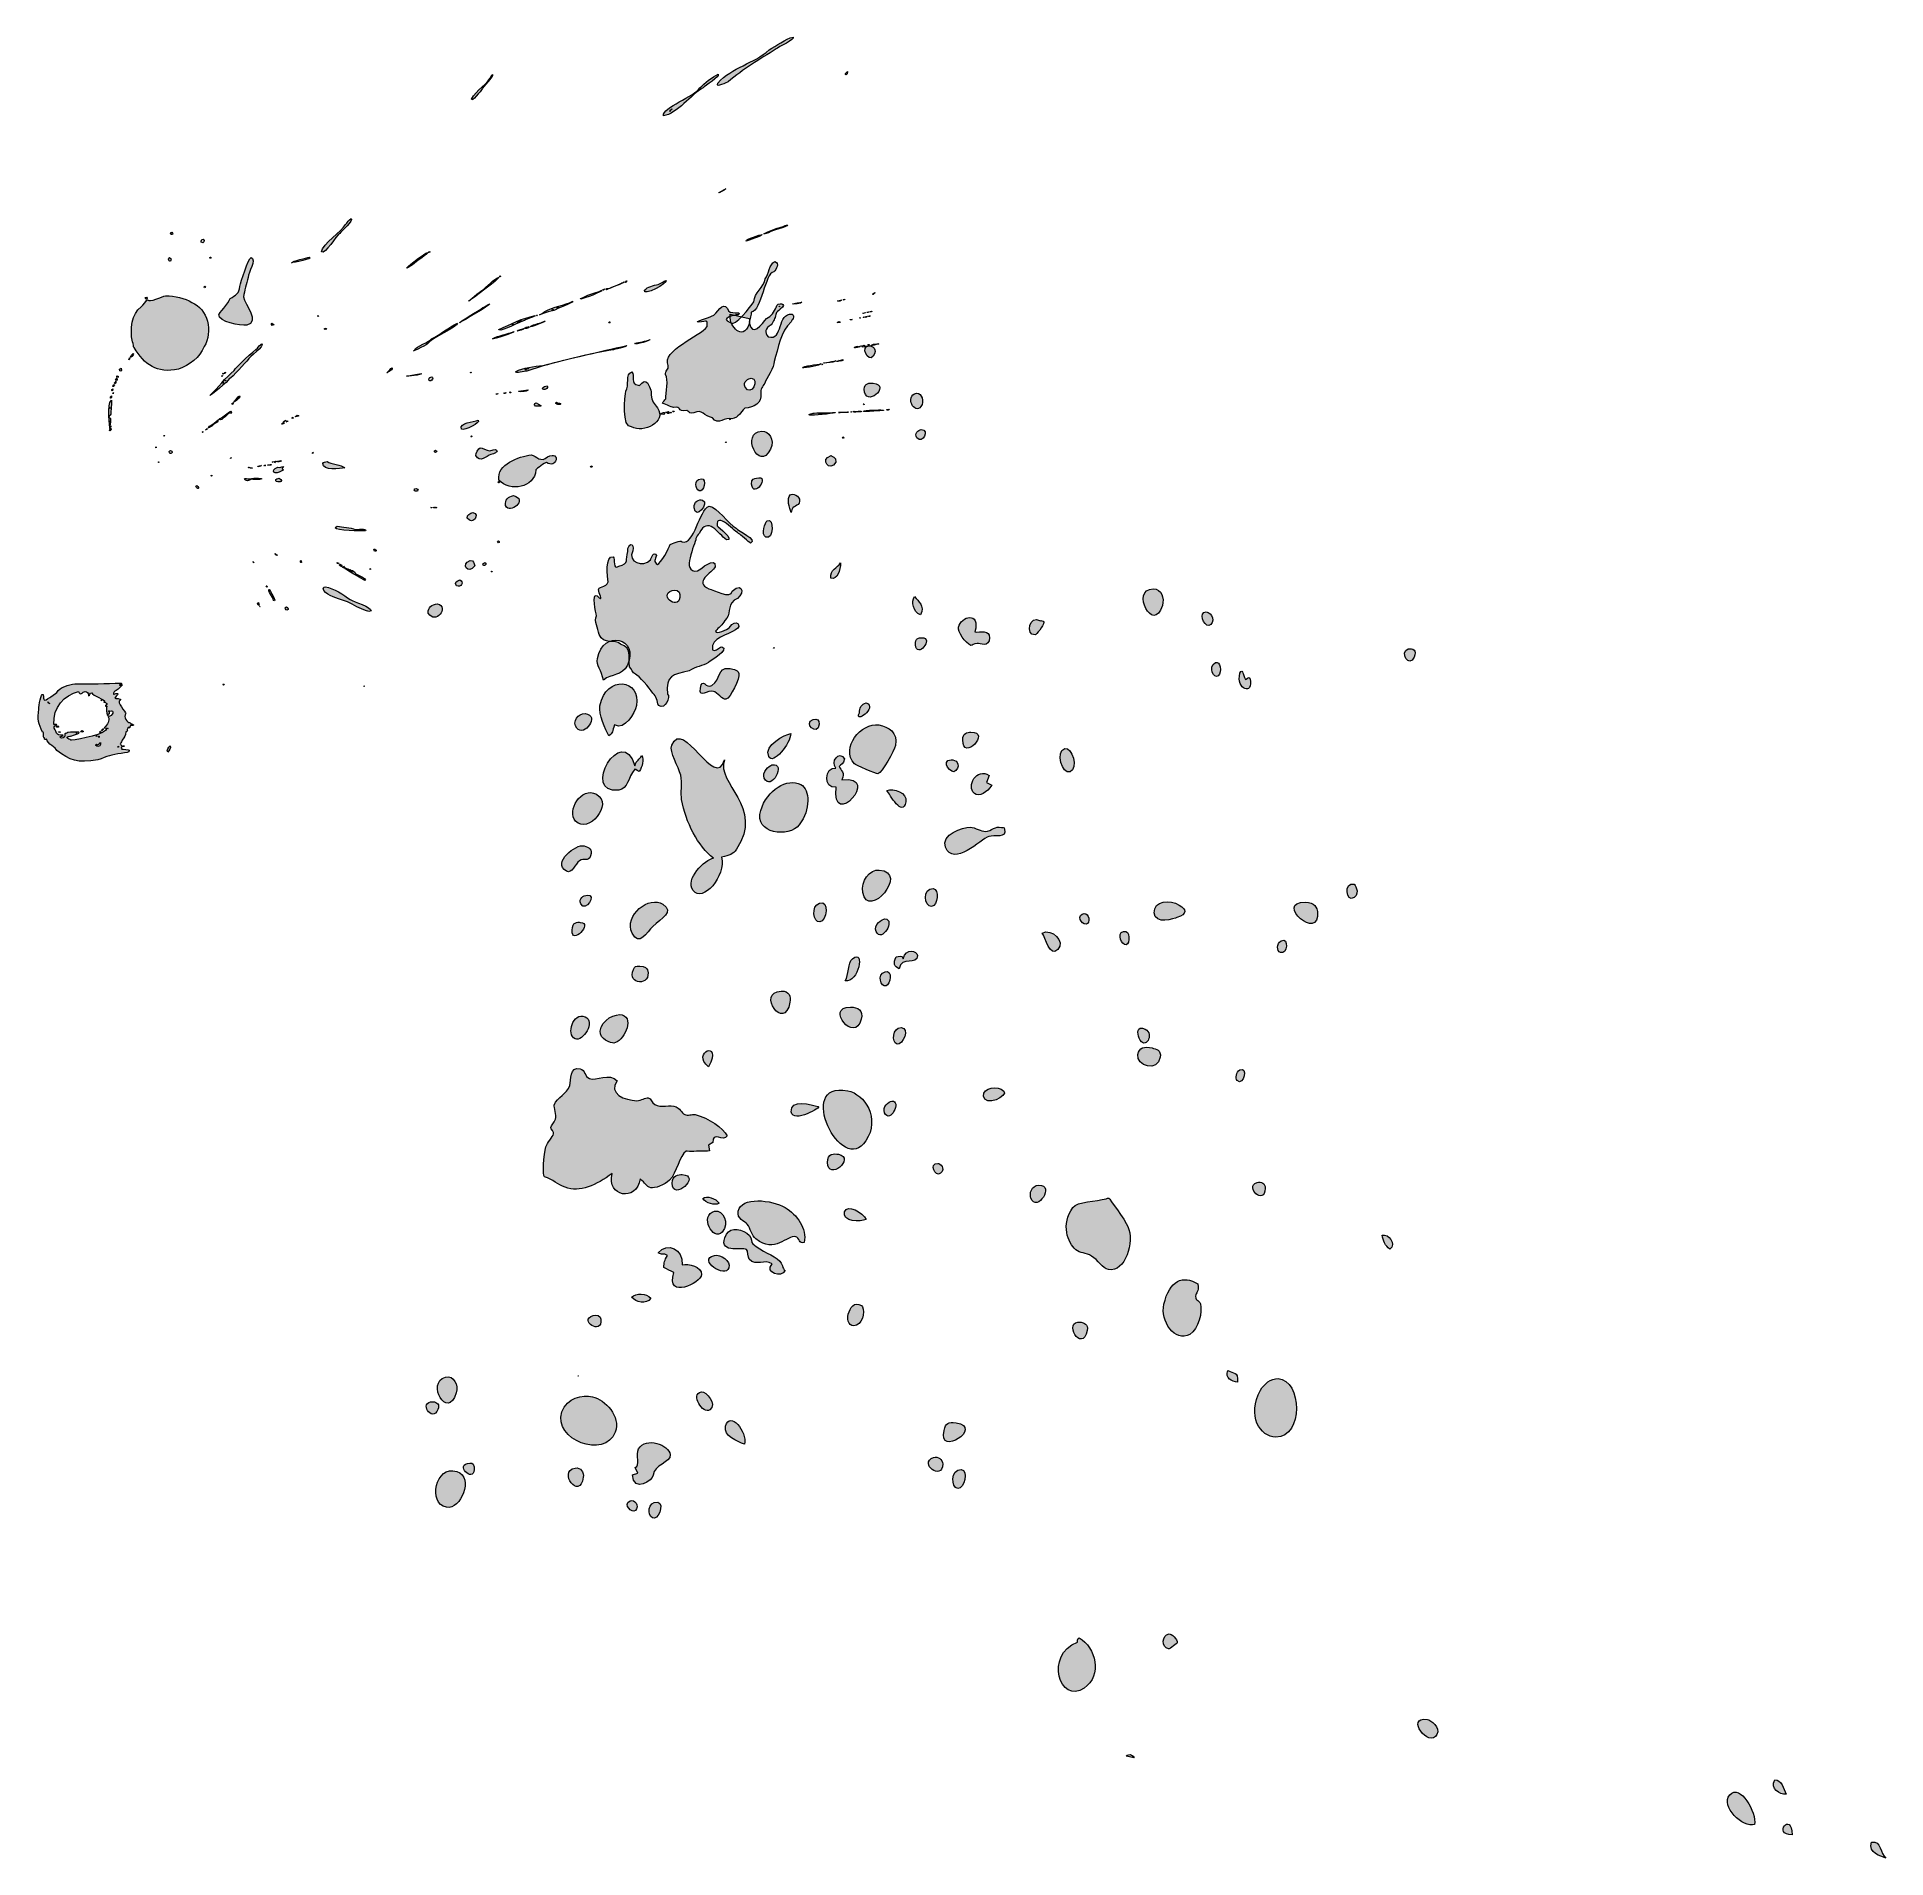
# Model space of a CAD drawing. Header units: inches. Extents: x 3.3 to 4.68, y 5.33 to 6.69.
import ezdxf

# ---------------------------------------------------------------- set-up
doc = ezdxf.new("R2010")
doc.units = ezdxf.units.IN
doc.header["$MEASUREMENT"] = 0
doc.layers.add('Layer 1', color=7, linetype='Continuous')

msp = doc.modelspace()

# ---------------------------------------------------------------- hatches: boundary and pattern name
at = {"layer": 'Layer 1', "true_color": 0x321651}
h = msp.add_hatch(color=189, dxfattribs=at)
h.dxf.hatch_style = 2
edge = h.paths.add_edge_path()
edge.add_spline(control_points=[(3.7082, 6.0257), (3.7059, 6.0258), (3.7023, 6.0262), (3.702, 6.0199), (3.7015, 6.0078), (3.7181, 6.0253), (3.7082, 6.0257)], knot_values=[0, 0, 0, 0, 1, 1, 1, 2, 2, 2, 2], degree=3, periodic=1)
edge = h.paths.add_edge_path()
edge.add_spline(control_points=[(3.6978, 6.0639), (3.7023, 6.0615), (3.7041, 6.0693), (3.7077, 6.0717), (3.7106, 6.0737), (3.7145, 6.0707), (3.7158, 6.0752), (3.7175, 6.0805), (3.7147, 6.0816), (3.711, 6.0827), (3.7053, 6.0845), (3.6866, 6.0701), (3.6978, 6.0639)], knot_values=[0, 0, 0, 0, 1, 1, 1, 2, 2, 2, 3, 3, 3, 4, 4, 4, 4], degree=3, periodic=1)
edge = h.paths.add_edge_path()
edge.add_spline(control_points=[(3.7433, 6.2176), (3.7529, 6.2379), (3.7249, 6.2445), (3.721, 6.2225), (3.72, 6.2171), (3.7242, 6.2138), (3.7254, 6.2063), (3.7317, 6.2116), (3.7393, 6.209), (3.7433, 6.2176)], knot_values=[0, 0, 0, 0, 1, 1, 1, 2, 2, 2, 3, 3, 3, 3], degree=3, periodic=1)
edge = h.paths.add_edge_path()
edge.add_spline(control_points=[(3.7132, 6.046), (3.7107, 6.0458), (3.7066, 6.0437), (3.7087, 6.0394), (3.712, 6.0326), (3.7211, 6.0469), (3.7132, 6.046)], knot_values=[0, 0, 0, 0, 1, 1, 1, 2, 2, 2, 2], degree=3, periodic=1)
edge = h.paths.add_edge_path()
edge.add_spline(control_points=[(3.7055, 6.1705), (3.711, 6.1636), (3.7236, 6.1802), (3.7117, 6.1814), (3.7065, 6.1819), (3.7019, 6.1753), (3.7055, 6.1705)], knot_values=[0, 0, 0, 0, 1, 1, 1, 2, 2, 2, 2], degree=3, periodic=1)
edge = h.paths.add_edge_path()
edge.add_spline(control_points=[(3.7046, 6.1012), (3.7142, 6.0909), (3.7332, 6.1141), (3.7203, 6.1212), (3.7087, 6.1276), (3.6979, 6.1084), (3.7046, 6.1012)], knot_values=[0, 0, 0, 0, 1, 1, 1, 2, 2, 2, 2], degree=3, periodic=1)
edge = h.paths.add_edge_path()
edge.add_spline(control_points=[(3.616, 5.6161), (3.6002, 5.6214), (3.5942, 5.5919), (3.6084, 5.5894), (3.6187, 5.5875), (3.6296, 5.6115), (3.616, 5.6161)], knot_values=[0, 0, 0, 0, 1, 1, 1, 2, 2, 2, 2], degree=3, periodic=1)
edge = h.paths.add_edge_path()
edge.add_spline(control_points=[(3.602, 5.6624), (3.6035, 5.666), (3.6013, 5.668), (3.5984, 5.6681), (3.5868, 5.6685), (3.5978, 5.6521), (3.602, 5.6624)], knot_values=[0, 0, 0, 0, 1, 1, 1, 2, 2, 2, 2], degree=3, periodic=1)
edge = h.paths.add_edge_path()
edge.add_spline(control_points=[(3.6156, 5.6747), (3.6174, 5.6804), (3.614, 5.6882), (3.6075, 5.6864), (3.593, 5.6823), (3.609, 5.6539), (3.6156, 5.6747)], knot_values=[0, 0, 0, 0, 1, 1, 1, 2, 2, 2, 2], degree=3, periodic=1)
edge = h.paths.add_edge_path()
edge.add_spline(control_points=[(3.7044, 5.6187), (3.6909, 5.616), (3.7078, 5.5941), (3.7104, 5.6118), (3.711, 5.6154), (3.7084, 5.6194), (3.7044, 5.6187)], knot_values=[0, 0, 0, 0, 1, 1, 1, 2, 2, 2, 2], degree=3, periodic=1)
edge = h.paths.add_edge_path()
edge.add_spline(control_points=[(3.8864, 6.1736), (3.8868, 6.1765), (3.8846, 6.178), (3.882, 6.1771), (3.8739, 6.1745), (3.8853, 6.1638), (3.8864, 6.1736)], knot_values=[0, 0, 0, 0, 1, 1, 1, 2, 2, 2, 2], degree=3, periodic=1)
edge = h.paths.add_edge_path()
edge.add_spline(control_points=[(3.8428, 6.1092), (3.8375, 6.0915), (3.864, 6.0886), (3.8716, 6.0985), (3.8802, 6.1096), (3.8795, 6.1247), (3.8727, 6.1285), (3.8629, 6.1338), (3.8473, 6.1244), (3.8428, 6.1092)], knot_values=[0, 0, 0, 0, 1, 1, 1, 2, 2, 2, 3, 3, 3, 3], degree=3, periodic=1)
edge = h.paths.add_edge_path()
edge.add_spline(control_points=[(3.8358, 6.4315), (3.8336, 6.4316), (3.8291, 6.4288), (3.8313, 6.4249), (3.8356, 6.4169), (3.8425, 6.4314), (3.8358, 6.4315)], knot_values=[0, 0, 0, 0, 1, 1, 1, 2, 2, 2, 2], degree=3, periodic=1)
edge = h.paths.add_edge_path()
edge.add_spline(control_points=[(3.9127, 6.1439), (3.9134, 6.1431), (3.9293, 6.1362), (3.9302, 6.1364), (3.9333, 6.1372), (3.9426, 6.1539), (3.9434, 6.1577), (3.9453, 6.1672), (3.9383, 6.1718), (3.9309, 6.1729), (3.9177, 6.1749), (3.9021, 6.1559), (3.9127, 6.1439)], knot_values=[0, 0, 0, 0, 1, 1, 1, 2, 2, 2, 3, 3, 3, 4, 4, 4, 4], degree=3, periodic=1)
edge = h.paths.add_edge_path()
edge.add_spline(control_points=[(3.7638, 5.8898), (3.7612, 5.8912), (3.7613, 5.8943), (3.7589, 5.8948), (3.7568, 5.8952), (3.7538, 5.8927), (3.7504, 5.8927), (3.7415, 5.8927), (3.7285, 5.8982), (3.7358, 5.9076), (3.7301, 5.9136), (3.7198, 5.9073), (3.715, 5.9092), (3.7113, 5.9107), (3.7119, 5.9156), (3.7082, 5.9164), (3.6995, 5.9185), (3.7017, 5.9082), (3.7003, 5.9039), (3.6984, 5.8977), (3.6908, 5.8956), (3.6888, 5.8893), (3.6884, 5.8879), (3.6906, 5.882), (3.6896, 5.8788), (3.6887, 5.876), (3.6864, 5.8743), (3.6862, 5.8728), (3.6862, 5.8717), (3.6886, 5.8691), (3.6883, 5.868), (3.6876, 5.8656), (3.6834, 5.8612), (3.6825, 5.8582), (3.6808, 5.8528), (3.6799, 5.8364), (3.6815, 5.8359), (3.6877, 5.8338), (3.6913, 5.8302), (3.6969, 5.8281), (3.7076, 5.8241), (3.7204, 5.8296), (3.732, 5.8384), (3.7274, 5.8208), (3.7503, 5.8171), (3.7528, 5.8343), (3.7568, 5.8312), (3.7572, 5.8286), (3.7609, 5.8277), (3.7635, 5.8271), (3.771, 5.8297), (3.7748, 5.8334), (3.7802, 5.8388), (3.7823, 5.8519), (3.7872, 5.8551), (3.787, 5.855), (3.792, 5.8547), (3.7929, 5.8548), (3.7985, 5.8554), (3.7998, 5.8547), (3.8047, 5.8553), (3.8047, 5.8553), (3.8038, 5.8595), (3.8038, 5.8595), (3.8038, 5.8595), (3.8072, 5.8616), (3.8072, 5.8616), (3.8063, 5.8703), (3.8154, 5.8615), (3.8178, 5.8664), (3.8147, 5.8724), (3.8041, 5.8797), (3.7939, 5.8823), (3.7913, 5.8829), (3.7886, 5.881), (3.7861, 5.8824), (3.7837, 5.8837), (3.7821, 5.8872), (3.7796, 5.8882), (3.7756, 5.8898), (3.7681, 5.8873), (3.7638, 5.8898)], knot_values=[0, 0, 0, 0, 1, 1, 1, 2, 2, 2, 3, 3, 3, 4, 4, 4, 5, 5, 5, 6, 6, 6, 7, 7, 7, 8, 8, 8, 9, 9, 9, 10, 10, 10, 11, 11, 11, 12, 12, 12, 13, 13, 13, 14, 14, 14, 15, 15, 15, 16, 16, 16, 17, 17, 17, 18, 18, 18, 19, 19, 19, 20, 20, 20, 21, 21, 21, 22, 22, 22, 23, 23, 23, 24, 24, 24, 25, 25, 25, 26, 26, 26, 27, 27, 27, 27], degree=3, periodic=1)
edge = h.paths.add_edge_path()
edge.add_spline(control_points=[(3.7698, 6.0392), (3.7598, 6.046), (3.7406, 6.031), (3.7468, 6.0177), (3.7519, 6.0069), (3.7582, 6.0186), (3.7623, 6.0226), (3.7689, 6.029), (3.7786, 6.0331), (3.7698, 6.0392)], knot_values=[0, 0, 0, 0, 1, 1, 1, 2, 2, 2, 3, 3, 3, 3], degree=3, periodic=1)
edge = h.paths.add_edge_path()
edge.add_spline(control_points=[(3.9849, 6.147), (3.9765, 6.1467), (3.9851, 6.1349), (3.9884, 6.1389), (3.9925, 6.1438), (3.9883, 6.1472), (3.9849, 6.147)], knot_values=[0, 0, 0, 0, 1, 1, 1, 2, 2, 2, 2], degree=3, periodic=1)
edge = h.paths.add_edge_path()
edge.add_spline(control_points=[(4.0475, 6.2401), (4.0484, 6.2401), (4.0539, 6.2467), (4.054, 6.2495), (4.0541, 6.2507), (4.0511, 6.2509), (4.0516, 6.2507), (4.0431, 6.2556), (4.0401, 6.2396), (4.0475, 6.2401)], knot_values=[0, 0, 0, 0, 1, 1, 1, 2, 2, 2, 3, 3, 3, 3], degree=3, periodic=1)
edge = h.paths.add_edge_path()
edge.add_spline(control_points=[(3.9991, 6.0967), (3.9933, 6.0969), (3.9772, 6.091), (3.9807, 6.0818), (3.9864, 6.0666), (4.0072, 6.0878), (4.0129, 6.0897), (4.017, 6.0911), (4.0268, 6.0879), (4.0248, 6.0952), (4.0243, 6.0972), (4.0232, 6.0961), (4.0224, 6.0964), (4.018, 6.0982), (4.015, 6.0936), (4.0105, 6.0935), (4.0071, 6.0934), (4.0032, 6.0965), (3.9991, 6.0967)], knot_values=[0, 0, 0, 0, 1, 1, 1, 2, 2, 2, 3, 3, 3, 4, 4, 4, 5, 5, 5, 6, 6, 6, 6], degree=3, periodic=1)
edge = h.paths.add_edge_path()
edge.add_spline(control_points=[(3.962, 6.255), (3.9655, 6.2622), (3.9604, 6.2649), (3.9576, 6.2687), (3.9548, 6.2649), (3.9566, 6.2571), (3.962, 6.255)], knot_values=[0, 0, 0, 0, 1, 1, 1, 2, 2, 2, 2], degree=3, periodic=1)
edge = h.paths.add_edge_path()
edge.add_spline(control_points=[(3.9715, 6.0509), (3.9634, 6.0515), (3.9648, 6.037), (3.9702, 6.0376), (3.9751, 6.0381), (3.9764, 6.0505), (3.9715, 6.0509)], knot_values=[0, 0, 0, 0, 1, 1, 1, 2, 2, 2, 2], degree=3, periodic=1)
edge = h.paths.add_edge_path()
edge.add_spline(control_points=[(4.0022, 6.1218), (4.0058, 6.1187), (4.0117, 6.1229), (4.0152, 6.1279), (4.0152, 6.1279), (4.0112, 6.13), (4.0112, 6.13), (4.0112, 6.13), (4.0133, 6.1353), (4.0133, 6.1353), (4.0042, 6.1415), (3.9958, 6.1273), (4.0022, 6.1218)], knot_values=[0, 0, 0, 0, 1, 1, 1, 2, 2, 2, 3, 3, 3, 4, 4, 4, 4], degree=3, periodic=1)
edge = h.paths.add_edge_path()
edge.add_spline(control_points=[(3.8467, 6.313), (3.8525, 6.3104), (3.8529, 6.328), (3.8476, 6.3252), (3.8461, 6.3244), (3.8428, 6.3147), (3.8467, 6.313)], knot_values=[0, 0, 0, 0, 1, 1, 1, 2, 2, 2, 2], degree=3, periodic=1)
edge = h.paths.add_edge_path()
edge.add_spline(control_points=[(3.8397, 6.3571), (3.838, 6.3567), (3.8357, 6.3565), (3.836, 6.3526), (3.8371, 6.3408), (3.8508, 6.3598), (3.8397, 6.3571)], knot_values=[0, 0, 0, 0, 1, 1, 1, 2, 2, 2, 2], degree=3, periodic=1)
edge = h.paths.add_edge_path()
edge.add_spline(control_points=[(3.7978, 6.2004), (3.7963, 6.1919), (3.8032, 6.1994), (3.8076, 6.198), (3.81, 6.1973), (3.8144, 6.1915), (3.8169, 6.1921), (3.8201, 6.1928), (3.8275, 6.2078), (3.8265, 6.2114), (3.8255, 6.2145), (3.8212, 6.2149), (3.8191, 6.2151), (3.8104, 6.2159), (3.8131, 6.2068), (3.8064, 6.2024), (3.8019, 6.1994), (3.7994, 6.209), (3.7978, 6.2004)], knot_values=[0, 0, 0, 0, 1, 1, 1, 2, 2, 2, 3, 3, 3, 4, 4, 4, 5, 5, 5, 6, 6, 6, 6], degree=3, periodic=1)
edge = h.paths.add_edge_path()
edge.add_spline(control_points=[(3.7527, 5.9931), (3.7491, 5.9931), (3.7492, 5.9934), (3.7478, 5.9905), (3.7424, 5.9789), (3.7618, 5.9776), (3.7584, 5.9903), (3.7582, 5.9911), (3.7562, 5.9932), (3.7527, 5.9931)], knot_values=[0, 0, 0, 0, 1, 1, 1, 2, 2, 2, 3, 3, 3, 3], degree=3, periodic=1)
edge = h.paths.add_edge_path()
edge.add_spline(control_points=[(3.8718, 6.3398), (3.8723, 6.3444), (3.8661, 6.3458), (3.8649, 6.3445), (3.8622, 6.3417), (3.864, 6.3347), (3.8656, 6.3314), (3.8664, 6.3378), (3.8712, 6.3351), (3.8718, 6.3398)], knot_values=[0, 0, 0, 0, 1, 1, 1, 2, 2, 2, 3, 3, 3, 3], degree=3, periodic=1)
edge = h.paths.add_edge_path()
edge.add_spline(control_points=[(3.723, 5.9446), (3.7225, 5.9384), (3.731, 5.9355), (3.7332, 5.9357), (3.7399, 5.9363), (3.7492, 5.9535), (3.7394, 5.9567), (3.735, 5.9581), (3.7238, 5.9531), (3.723, 5.9446)], knot_values=[0, 0, 0, 0, 1, 1, 1, 2, 2, 2, 3, 3, 3, 3], degree=3, periodic=1)
edge = h.paths.add_edge_path()
edge.add_spline(control_points=[(3.7764, 6.1578), (3.7743, 6.1526), (3.7817, 6.1419), (3.7831, 6.1354), (3.7843, 6.1299), (3.783, 6.1216), (3.7838, 6.1173), (3.7867, 6.1004), (3.7961, 6.0823), (3.8075, 6.0736), (3.8014, 6.0728), (3.7859, 6.0577), (3.7923, 6.0495), (3.7997, 6.0398), (3.8169, 6.0604), (3.8136, 6.0743), (3.8196, 6.0758), (3.822, 6.0762), (3.8247, 6.0802), (3.8459, 6.1117), (3.8092, 6.1293), (3.8158, 6.1469), (3.8088, 6.1231), (3.7849, 6.1792), (3.7764, 6.1578)], knot_values=[0, 0, 0, 0, 1, 1, 1, 2, 2, 2, 3, 3, 3, 4, 4, 4, 5, 5, 5, 6, 6, 6, 7, 7, 7, 8, 8, 8, 8], degree=3, periodic=1)
edge = h.paths.add_edge_path()
edge.add_spline(control_points=[(3.8501, 6.3786), (3.8534, 6.3858), (3.8489, 6.3922), (3.8437, 6.392), (3.8273, 6.3915), (3.8416, 6.3607), (3.8501, 6.3786)], knot_values=[0, 0, 0, 0, 1, 1, 1, 2, 2, 2, 2], degree=3, periodic=1)
edge = h.paths.add_edge_path()
edge.add_spline(control_points=[(3.9438, 6), (3.9415, 5.9954), (3.9423, 5.9925), (3.9462, 5.9911), (3.9473, 6.0011), (3.96, 5.9932), (3.9597, 6.0009), (3.9596, 6.0046), (3.9509, 6.0069), (3.9491, 5.9986), (3.9484, 6.0017), (3.9458, 5.9999), (3.9438, 6)], knot_values=[0, 0, 0, 0, 1, 1, 1, 2, 2, 2, 3, 3, 3, 4, 4, 4, 4], degree=3, periodic=1)
edge = h.paths.add_edge_path()
edge.add_spline(control_points=[(3.7343, 5.6455), (3.7386, 5.6572), (3.7266, 5.6698), (3.7174, 5.6718), (3.7097, 5.6735), (3.6982, 5.6713), (3.6945, 5.6605), (3.6875, 5.6399), (3.7266, 5.625), (3.7343, 5.6455)], knot_values=[0, 0, 0, 0, 1, 1, 1, 2, 2, 2, 3, 3, 3, 3], degree=3, periodic=1)
edge = h.paths.add_edge_path()
edge.add_spline(control_points=[(3.7453, 5.5942), (3.7396, 5.5912), (3.747, 5.5849), (3.7493, 5.5871), (3.7525, 5.5901), (3.7488, 5.5961), (3.7453, 5.5942)], knot_values=[0, 0, 0, 0, 1, 1, 1, 2, 2, 2, 2], degree=3, periodic=1)
edge = h.paths.add_edge_path()
edge.add_spline(control_points=[(3.7753, 5.6287), (3.7748, 5.6357), (3.7568, 5.6425), (3.7517, 5.633), (3.7494, 5.6286), (3.7531, 5.6201), (3.7492, 5.619), (3.7492, 5.619), (3.751, 5.6149), (3.751, 5.6149), (3.751, 5.6149), (3.7471, 5.6137), (3.7471, 5.6137), (3.7478, 5.5999), (3.7625, 5.6093), (3.7626, 5.6135), (3.7628, 5.6209), (3.7758, 5.6227), (3.7753, 5.6287)], knot_values=[0, 0, 0, 0, 1, 1, 1, 2, 2, 2, 3, 3, 3, 4, 4, 4, 5, 5, 5, 6, 6, 6, 6], degree=3, periodic=1)
edge = h.paths.add_edge_path()
edge.add_spline(control_points=[(3.8166, 5.6499), (3.8147, 5.6425), (3.8253, 5.6387), (3.8308, 5.6364), (3.8329, 5.6458), (3.8198, 5.6618), (3.8166, 5.6499)], knot_values=[0, 0, 0, 0, 1, 1, 1, 2, 2, 2, 2], degree=3, periodic=1)
edge = h.paths.add_edge_path()
edge.add_spline(control_points=[(3.7069, 5.6872), (3.7068, 5.6872), (3.7067, 5.6874), (3.7066, 5.6874), (3.7065, 5.6873), (3.7065, 5.6873), (3.7069, 5.6872)], knot_values=[0, 0, 0, 0, 1, 1, 1, 2, 2, 2, 2], degree=3, periodic=1)
edge = h.paths.add_edge_path()
edge.add_spline(control_points=[(3.7706, 5.7682), (3.7731, 5.767), (3.7755, 5.7658), (3.7779, 5.7645), (3.7718, 5.7438), (3.7984, 5.7567), (3.7987, 5.763), (3.799, 5.7692), (3.7889, 5.7713), (3.7841, 5.7703), (3.785, 5.7825), (3.7732, 5.7871), (3.7663, 5.7793), (3.7689, 5.7771), (3.7704, 5.7794), (3.7732, 5.7772), (3.771, 5.7734), (3.7706, 5.7723), (3.7706, 5.7682)], knot_values=[0, 0, 0, 0, 1, 1, 1, 2, 2, 2, 3, 3, 3, 4, 4, 4, 5, 5, 5, 6, 6, 6, 6], degree=3, periodic=1)
edge = h.paths.add_edge_path()
edge.add_spline(control_points=[(3.9406, 5.8924), (3.9385, 5.8923), (3.9333, 5.8879), (3.9352, 5.8837), (3.9393, 5.8748), (3.9481, 5.8929), (3.9406, 5.8924)], knot_values=[0, 0, 0, 0, 1, 1, 1, 2, 2, 2, 2], degree=3, periodic=1)
edge = h.paths.add_edge_path()
edge.add_spline(control_points=[(3.861, 5.766), (3.8591, 5.7674), (3.8588, 5.7713), (3.857, 5.7731), (3.8522, 5.7778), (3.8436, 5.7801), (3.8368, 5.7858), (3.8359, 5.7866), (3.8361, 5.7903), (3.8344, 5.7921), (3.8296, 5.797), (3.8203, 5.7987), (3.8173, 5.7931), (3.8091, 5.7778), (3.8288, 5.7838), (3.8322, 5.7817), (3.8335, 5.781), (3.8331, 5.7756), (3.8342, 5.7744), (3.8396, 5.7686), (3.8456, 5.7752), (3.8513, 5.7709), (3.8452, 5.7644), (3.8587, 5.7602), (3.861, 5.766)], knot_values=[0, 0, 0, 0, 1, 1, 1, 2, 2, 2, 3, 3, 3, 4, 4, 4, 5, 5, 5, 6, 6, 6, 7, 7, 7, 8, 8, 8, 8], degree=3, periodic=1)
edge = h.paths.add_edge_path()
edge.add_spline(control_points=[(3.9475, 5.9473), (3.9413, 5.9476), (3.9402, 5.936), (3.9446, 5.9349), (3.9486, 5.9338), (3.9546, 5.947), (3.9475, 5.9473)], knot_values=[0, 0, 0, 0, 1, 1, 1, 2, 2, 2, 2], degree=3, periodic=1)
edge = h.paths.add_edge_path()
edge.add_spline(control_points=[(3.9216, 5.8041), (3.9189, 5.8091), (3.9073, 5.8163), (3.9054, 5.8097), (3.9033, 5.8024), (3.9172, 5.8021), (3.9216, 5.8041)], knot_values=[0, 0, 0, 0, 1, 1, 1, 2, 2, 2, 2], degree=3, periodic=1)
edge = h.paths.add_edge_path()
edge.add_spline(control_points=[(3.9935, 6.1618), (3.9936, 6.145), (4.0153, 6.1682), (3.9996, 6.1675), (3.9969, 6.1674), (3.9934, 6.1671), (3.9935, 6.1618)], knot_values=[0, 0, 0, 0, 1, 1, 1, 2, 2, 2, 2], degree=3, periodic=1)
edge = h.paths.add_edge_path()
edge.add_spline(control_points=[(3.9142, 5.7253), (3.92, 5.7276), (3.9207, 5.7382), (3.9179, 5.7399), (3.9079, 5.7463), (3.9032, 5.7212), (3.9142, 5.7253)], knot_values=[0, 0, 0, 0, 1, 1, 1, 2, 2, 2, 2], degree=3, periodic=1)
edge = h.paths.add_edge_path()
edge.add_spline(control_points=[(3.8926, 5.8467), (3.8928, 5.8321), (3.9141, 5.85), (3.9008, 5.8527), (3.8976, 5.8533), (3.8925, 5.8535), (3.8926, 5.8467)], knot_values=[0, 0, 0, 0, 1, 1, 1, 2, 2, 2, 2], degree=3, periodic=1)
edge = h.paths.add_edge_path()
edge.add_spline(control_points=[(3.9997, 6.2323), (4.001, 6.2318), (4.0014, 6.2338), (4.0042, 6.2338), (4.0066, 6.2339), (4.0132, 6.2302), (4.0136, 6.238), (4.0139, 6.2443), (4.0064, 6.2418), (4.0026, 6.2423), (4.0071, 6.2581), (3.9919, 6.254), (3.9904, 6.2458), (3.9898, 6.2425), (3.9953, 6.2341), (3.9997, 6.2323)], knot_values=[0, 0, 0, 0, 1, 1, 1, 2, 2, 2, 3, 3, 3, 4, 4, 4, 5, 5, 5, 5], degree=3, periodic=1)
edge = h.paths.add_edge_path()
edge.add_spline(control_points=[(3.9213, 5.8627), (3.9322, 5.8795), (3.9205, 5.8976), (3.9077, 5.9001), (3.868, 5.9077), (3.9033, 5.8352), (3.9213, 5.8627)], knot_values=[0, 0, 0, 0, 1, 1, 1, 2, 2, 2, 2], degree=3, periodic=1)
edge = h.paths.add_edge_path()
edge.add_spline(control_points=[(3.9364, 5.9783), (3.9395, 5.9792), (3.9417, 5.9906), (3.9356, 5.9889), (3.9294, 5.9871), (3.9322, 5.9771), (3.9364, 5.9783)], knot_values=[0, 0, 0, 0, 1, 1, 1, 2, 2, 2, 2], degree=3, periodic=1)
edge = h.paths.add_edge_path()
edge.add_spline(control_points=[(3.7995, 5.8198), (3.8017, 5.8164), (3.8088, 5.8141), (3.8117, 5.8162), (3.8095, 5.8198), (3.8023, 5.8224), (3.7995, 5.8198)], knot_values=[0, 0, 0, 0, 1, 1, 1, 2, 2, 2, 2], degree=3, periodic=1)
edge = h.paths.add_edge_path()
edge.add_spline(control_points=[(4.1026, 5.8199), (4.1015, 5.8202), (4.1014, 5.8198), (4.1006, 5.8196), (4.0934, 5.8176), (4.0789, 5.8175), (4.0757, 5.813), (4.0666, 5.8003), (4.0718, 5.7867), (4.0779, 5.7815), (4.0809, 5.7789), (4.0855, 5.7794), (4.0897, 5.7768), (4.0943, 5.774), (4.0978, 5.7675), (4.1022, 5.7667), (4.1149, 5.7644), (4.1217, 5.7874), (4.1168, 5.7988), (4.1145, 5.8039), (4.1028, 5.8198), (4.1026, 5.8199)], knot_values=[0, 0, 0, 0, 1, 1, 1, 2, 2, 2, 3, 3, 3, 4, 4, 4, 5, 5, 5, 6, 6, 6, 7, 7, 7, 7], degree=3, periodic=1)
edge = h.paths.add_edge_path()
edge.add_spline(control_points=[(4.082, 5.7274), (4.067, 5.7292), (4.0828, 5.7034), (4.0864, 5.7213), (4.0874, 5.726), (4.0836, 5.7271), (4.082, 5.7274)], knot_values=[0, 0, 0, 0, 1, 1, 1, 2, 2, 2, 2], degree=3, periodic=1)
edge = h.paths.add_edge_path()
edge.add_spline(control_points=[(4.1296, 5.946), (4.1233, 5.9491), (4.1237, 5.9427), (4.1251, 5.9394), (4.1295, 5.9294), (4.137, 5.9424), (4.1296, 5.946)], knot_values=[0, 0, 0, 0, 1, 1, 1, 2, 2, 2, 2], degree=3, periodic=1)
edge = h.paths.add_edge_path()
edge.add_spline(control_points=[(4.1841, 6.2095), (4.1872, 6.2123), (4.1859, 6.2212), (4.1821, 6.2194), (4.1761, 6.2165), (4.1811, 6.2068), (4.1841, 6.2095)], knot_values=[0, 0, 0, 0, 1, 1, 1, 2, 2, 2, 2], degree=3, periodic=1)
edge = h.paths.add_edge_path()
edge.add_spline(control_points=[(4.1409, 5.9251), (4.1417, 5.9308), (4.1379, 5.931), (4.1348, 5.932), (4.1293, 5.9336), (4.1249, 5.9321), (4.1242, 5.9271), (4.1229, 5.9186), (4.1393, 5.9137), (4.1409, 5.9251)], knot_values=[0, 0, 0, 0, 1, 1, 1, 2, 2, 2, 3, 3, 3, 3], degree=3, periodic=1)
edge = h.paths.add_edge_path()
edge.add_spline(control_points=[(4.2077, 6.2078), (4.2073, 6.2094), (4.2048, 6.2067), (4.2045, 6.2069), (4.2038, 6.2072), (4.2022, 6.2165), (4.2004, 6.2115), (4.197, 6.1995), (4.2112, 6.1942), (4.2077, 6.2078)], knot_values=[0, 0, 0, 0, 1, 1, 1, 2, 2, 2, 3, 3, 3, 3], degree=3, periodic=1)
edge = h.paths.add_edge_path()
edge.add_spline(control_points=[(3.7228, 6.1873), (3.7216, 6.1811), (3.7271, 6.1694), (3.7296, 6.1648), (3.7326, 6.1671), (3.7319, 6.1681), (3.7337, 6.1729), (3.7415, 6.1687), (3.7489, 6.1818), (3.7501, 6.1875), (3.7539, 6.2069), (3.7274, 6.2108), (3.7228, 6.1873)], knot_values=[0, 0, 0, 0, 1, 1, 1, 2, 2, 2, 3, 3, 3, 4, 4, 4, 4], degree=3, periodic=1)
edge = h.paths.add_edge_path()
edge.add_spline(control_points=[(4.2856, 6.0543), (4.2775, 6.0563), (4.2796, 6.0398), (4.2855, 6.0442), (4.2906, 6.048), (4.2855, 6.0544), (4.2856, 6.0543)], knot_values=[0, 0, 0, 0, 1, 1, 1, 2, 2, 2, 2], degree=3, periodic=1)
edge = h.paths.add_edge_path()
edge.add_spline(control_points=[(4.1787, 6.2478), (4.1825, 6.2513), (4.178, 6.2592), (4.1735, 6.2568), (4.1694, 6.2546), (4.175, 6.2444), (4.1787, 6.2478)], knot_values=[0, 0, 0, 0, 1, 1, 1, 2, 2, 2, 2], degree=3, periodic=1)
edge = h.paths.add_edge_path()
edge.add_spline(control_points=[(4.1673, 5.7468), (4.1672, 5.75), (4.1702, 5.7494), (4.169, 5.756), (4.1578, 5.763), (4.1478, 5.7587), (4.1436, 5.7408), (4.1407, 5.7286), (4.1518, 5.7119), (4.163, 5.7184), (4.1695, 5.7222), (4.1725, 5.7353), (4.1709, 5.7411), (4.1701, 5.7443), (4.1674, 5.7427), (4.1673, 5.7468)], knot_values=[0, 0, 0, 0, 1, 1, 1, 2, 2, 2, 3, 3, 3, 4, 4, 4, 5, 5, 5, 5], degree=3, periodic=1)
edge = h.paths.add_edge_path()
edge.add_spline(control_points=[(4.0803, 5.492), (4.0792, 5.4921), (4.0789, 5.4888), (4.0791, 5.4888), (4.0543, 5.4795), (4.0661, 5.4421), (4.0841, 5.4545), (4.098, 5.4642), (4.0929, 5.4849), (4.0803, 5.492)], knot_values=[0, 0, 0, 0, 1, 1, 1, 2, 2, 2, 3, 3, 3, 3], degree=3, periodic=1)
edge = h.paths.add_edge_path()
edge.add_spline(control_points=[(4.326, 6.2296), (4.319, 6.2277), (4.3268, 6.2147), (4.3304, 6.2236), (4.3325, 6.2285), (4.3294, 6.2305), (4.326, 6.2296)], knot_values=[0, 0, 0, 0, 1, 1, 1, 2, 2, 2, 2], degree=3, periodic=1)
edge = h.paths.add_edge_path()
edge.add_spline(control_points=[(3.9769, 5.8386), (3.9811, 5.8422), (3.9765, 5.8459), (3.9749, 5.8459), (3.968, 5.8463), (3.9731, 5.8353), (3.9769, 5.8386)], knot_values=[0, 0, 0, 0, 1, 1, 1, 2, 2, 2, 2], degree=3, periodic=1)
edge = h.paths.add_edge_path()
edge.add_spline(control_points=[(4.0736, 6.138), (4.08, 6.1402), (4.0752, 6.1571), (4.0696, 6.1553), (4.0627, 6.153), (4.0678, 6.136), (4.0736, 6.138)], knot_values=[0, 0, 0, 0, 1, 1, 1, 2, 2, 2, 2], degree=3, periodic=1)
edge = h.paths.add_edge_path()
edge.add_spline(control_points=[(4.0502, 5.8297), (4.0447, 5.8295), (4.0431, 5.8232), (4.0444, 5.8199), (4.0489, 5.8087), (4.0627, 5.8302), (4.0502, 5.8297)], knot_values=[0, 0, 0, 0, 1, 1, 1, 2, 2, 2, 2], degree=3, periodic=1)
edge = h.paths.add_edge_path()
edge.add_spline(control_points=[(4.0242, 5.8999), (4.02, 5.9044), (4.0084, 5.9024), (4.0091, 5.8961), (4.0099, 5.8879), (4.028, 5.8959), (4.0242, 5.8999)], knot_values=[0, 0, 0, 0, 1, 1, 1, 2, 2, 2, 2], degree=3, periodic=1)
edge = h.paths.add_edge_path()
edge.add_spline(control_points=[(4.1134, 6.0189), (4.1082, 6.0176), (4.1121, 6.0083), (4.1154, 6.009), (4.1183, 6.0097), (4.119, 6.0203), (4.1134, 6.0189)], knot_values=[0, 0, 0, 0, 1, 1, 1, 2, 2, 2, 2], degree=3, periodic=1)
edge = h.paths.add_edge_path()
edge.add_spline(control_points=[(4.1534, 6.0293), (4.1611, 6.032), (4.1605, 6.0353), (4.1551, 6.0386), (4.1483, 6.0429), (4.136, 6.042), (4.1364, 6.0328), (4.1368, 6.0235), (4.1517, 6.0287), (4.1534, 6.0293)], knot_values=[0, 0, 0, 0, 1, 1, 1, 2, 2, 2, 3, 3, 3, 3], degree=3, periodic=1)
edge = h.paths.add_edge_path()
edge.add_spline(control_points=[(4.2003, 5.9156), (4.1977, 5.9142), (4.1967, 5.9092), (4.1982, 5.9077), (4.203, 5.9031), (4.2068, 5.919), (4.2003, 5.9156)], knot_values=[0, 0, 0, 0, 1, 1, 1, 2, 2, 2, 2], degree=3, periodic=1)
edge = h.paths.add_edge_path()
edge.add_spline(control_points=[(4.3065, 5.7923), (4.3074, 5.7883), (4.3086, 5.7845), (4.3122, 5.7819), (4.3174, 5.7856), (4.3112, 5.794), (4.3065, 5.7923)], knot_values=[0, 0, 0, 0, 1, 1, 1, 2, 2, 2, 2], degree=3, periodic=1)
edge = h.paths.add_edge_path()
edge.add_spline(control_points=[(4.5658, 5.375), (4.5585, 5.3666), (4.576, 5.3497), (4.5844, 5.3529), (4.586, 5.3614), (4.5737, 5.3838), (4.5658, 5.375)], knot_values=[0, 0, 0, 0, 1, 1, 1, 2, 2, 2, 2], degree=3, periodic=1)
edge = h.paths.add_edge_path()
edge.add_spline(control_points=[(4.3402, 5.4312), (4.3233, 5.4335), (4.3415, 5.4091), (4.3474, 5.42), (4.3502, 5.4251), (4.3429, 5.4308), (4.3402, 5.4312)], knot_values=[0, 0, 0, 0, 1, 1, 1, 2, 2, 2, 2], degree=3, periodic=1)
edge = h.paths.add_edge_path()
edge.add_spline(control_points=[(4.1171, 5.4049), (4.1164, 5.4046), (4.1159, 5.4043), (4.1154, 5.4039), (4.1154, 5.4039), (4.1214, 5.4026), (4.1214, 5.4026), (4.1205, 5.4043), (4.1188, 5.4054), (4.1171, 5.4049)], knot_values=[0, 0, 0, 0, 1, 1, 1, 2, 2, 2, 3, 3, 3, 3], degree=3, periodic=1)
edge = h.paths.add_edge_path()
edge.add_spline(control_points=[(4.5994, 5.3861), (4.5957, 5.3797), (4.6033, 5.3748), (4.6078, 5.3755), (4.6062, 5.3793), (4.6043, 5.3868), (4.5994, 5.3861)], knot_values=[0, 0, 0, 0, 1, 1, 1, 2, 2, 2, 2], degree=3, periodic=1)
edge = h.paths.add_edge_path()
edge.add_spline(control_points=[(3.8332, 6.4696), (3.8345, 6.4719), (3.8347, 6.4741), (3.8343, 6.4761), (3.8343, 6.4761), (3.8201, 6.4793), (3.8201, 6.4793), (3.8184, 6.4723), (3.8275, 6.4598), (3.8332, 6.4696)], knot_values=[0, 0, 0, 0, 1, 1, 1, 2, 2, 2, 3, 3, 3, 3], degree=3, periodic=1)
edge = h.paths.add_edge_path()
edge.add_spline(control_points=[(4.1914, 5.6915), (4.189, 5.6854), (4.1945, 5.6833), (4.1986, 5.6827), (4.199, 5.6917), (4.1957, 5.6884), (4.1914, 5.6915)], knot_values=[0, 0, 0, 0, 1, 1, 1, 2, 2, 2, 2], degree=3, periodic=1)
edge = h.paths.add_edge_path()
edge.add_spline(control_points=[(4.6125, 5.3452), (4.6121, 5.3633), (4.5971, 5.3446), (4.6125, 5.3452), (4.6125, 5.3452), (4.6125, 5.3452), (4.6125, 5.3452)], knot_values=[0, 0, 0, 0, 1, 1, 1, 2, 2, 2, 2], degree=3, periodic=1)
edge = h.paths.add_edge_path()
edge.add_spline(control_points=[(4.6715, 5.3397), (4.6692, 5.3313), (4.6781, 5.3293), (4.6824, 5.3278), (4.6778, 5.3309), (4.6791, 5.341), (4.6715, 5.3397)], knot_values=[0, 0, 0, 0, 1, 1, 1, 2, 2, 2, 2], degree=3, periodic=1)
edge = h.paths.add_edge_path()
edge.add_spline(control_points=[(4.2582, 6.0338), (4.258, 6.0361), (4.2561, 6.0408), (4.2493, 6.0408), (4.2253, 6.041), (4.2603, 6.0099), (4.2582, 6.0338)], knot_values=[0, 0, 0, 0, 1, 1, 1, 2, 2, 2, 2], degree=3, periodic=1)
edge = h.paths.add_edge_path()
edge.add_spline(control_points=[(3.9924, 5.6175), (3.9844, 5.6179), (3.9847, 5.6038), (3.9899, 5.6035), (3.9949, 5.6032), (3.998, 5.6171), (3.9924, 5.6175)], knot_values=[0, 0, 0, 0, 1, 1, 1, 2, 2, 2, 2], degree=3, periodic=1)
edge = h.paths.add_edge_path()
edge.add_spline(control_points=[(4.2311, 6.0119), (4.2276, 6.0099), (4.2276, 6.0043), (4.2307, 6.0032), (4.236, 6.0014), (4.237, 6.015), (4.2311, 6.0119)], knot_values=[0, 0, 0, 0, 1, 1, 1, 2, 2, 2, 2], degree=3, periodic=1)
edge = h.paths.add_edge_path()
edge.add_spline(control_points=[(4.2192, 5.8273), (4.2193, 5.8311), (4.2162, 5.8327), (4.2131, 5.8316), (4.2034, 5.8283), (4.2187, 5.8139), (4.2192, 5.8273)], knot_values=[0, 0, 0, 0, 1, 1, 1, 2, 2, 2, 2], degree=3, periodic=1)
edge = h.paths.add_edge_path()
edge.add_spline(control_points=[(4.1475, 5.495), (4.1418, 5.4942), (4.1418, 5.4849), (4.147, 5.4838), (4.1482, 5.4836), (4.1536, 5.4884), (4.1536, 5.4882), (4.1542, 5.4911), (4.149, 5.4952), (4.1475, 5.495)], knot_values=[0, 0, 0, 0, 1, 1, 1, 2, 2, 2, 3, 3, 3, 3], degree=3, periodic=1)
edge = h.paths.add_edge_path()
edge.add_spline(control_points=[(4.0866, 6.0248), (4.0893, 6.0273), (4.0867, 6.0341), (4.0826, 6.0319), (4.0778, 6.0293), (4.0841, 6.0224), (4.0866, 6.0248)], knot_values=[0, 0, 0, 0, 1, 1, 1, 2, 2, 2, 2], degree=3, periodic=1)
edge = h.paths.add_edge_path()
edge.add_spline(control_points=[(3.9786, 5.6218), (3.9786, 5.6248), (3.975, 5.6278), (3.9717, 5.6266), (3.9604, 5.6224), (3.9783, 5.6083), (3.9786, 5.6218)], knot_values=[0, 0, 0, 0, 1, 1, 1, 2, 2, 2, 2], degree=3, periodic=1)
edge = h.paths.add_edge_path()
edge.add_spline(control_points=[(4.0645, 6.0054), (4.0702, 6.0115), (4.0603, 6.0215), (4.0527, 6.0177), (4.0554, 6.0147), (4.0583, 5.9989), (4.0645, 6.0054)], knot_values=[0, 0, 0, 0, 1, 1, 1, 2, 2, 2, 2], degree=3, periodic=1)
edge = h.paths.add_edge_path()
edge.add_spline(control_points=[(3.9886, 5.6524), (3.9825, 5.6533), (3.9809, 5.6524), (3.9796, 5.6467), (3.9746, 5.6262), (4.0098, 5.6491), (3.9886, 5.6524)], knot_values=[0, 0, 0, 0, 1, 1, 1, 2, 2, 2, 2], degree=3, periodic=1)
edge = h.paths.add_edge_path()
edge.add_spline(control_points=[(4.1357, 6.2745), (4.1183, 6.2743), (4.1358, 6.2399), (4.1425, 6.2621), (4.1441, 6.2675), (4.1419, 6.2745), (4.1357, 6.2745)], knot_values=[0, 0, 0, 0, 1, 1, 1, 2, 2, 2, 2], degree=3, periodic=1)
edge = h.paths.add_edge_path()
edge.add_spline(control_points=[(4.2288, 5.6854), (4.2235, 5.6856), (4.2183, 5.6815), (4.2157, 5.6767), (4.2053, 5.658), (4.2153, 5.6418), (4.2272, 5.6417), (4.248, 5.6415), (4.2467, 5.6845), (4.2288, 5.6854)], knot_values=[0, 0, 0, 0, 1, 1, 1, 2, 2, 2, 3, 3, 3, 3], degree=3, periodic=1)
edge = h.paths.add_edge_path()
edge.add_spline(control_points=[(3.7607, 5.7453), (3.7576, 5.7492), (3.7499, 5.7495), (3.7464, 5.7461), (3.7495, 5.7425), (3.7576, 5.7404), (3.7607, 5.7453)], knot_values=[0, 0, 0, 0, 1, 1, 1, 2, 2, 2, 2], degree=3, periodic=1)
edge = h.paths.add_edge_path()
edge.add_spline(control_points=[(3.7842, 5.8376), (3.7815, 5.8377), (3.7768, 5.8372), (3.7768, 5.8312), (3.7769, 5.8168), (3.799, 5.8369), (3.7842, 5.8376)], knot_values=[0, 0, 0, 0, 1, 1, 1, 2, 2, 2, 2], degree=3, periodic=1)
edge = h.paths.add_edge_path()
edge.add_spline(control_points=[(3.7178, 5.7325), (3.7061, 5.7286), (3.7248, 5.7173), (3.7235, 5.7297), (3.7233, 5.7322), (3.7204, 5.7334), (3.7178, 5.7325)], knot_values=[0, 0, 0, 0, 1, 1, 1, 2, 2, 2, 2], degree=3, periodic=1)
edge = h.paths.add_edge_path()
edge.add_spline(control_points=[(3.6241, 5.6221), (3.6144, 5.6199), (3.6305, 5.6063), (3.629, 5.6197), (3.6286, 5.6232), (3.6261, 5.6226), (3.6241, 5.6221)], knot_values=[0, 0, 0, 0, 1, 1, 1, 2, 2, 2, 2], degree=3, periodic=1)
edge = h.paths.add_edge_path()
edge.add_spline(control_points=[(3.8751, 5.7869), (3.8777, 5.7974), (3.8697, 5.8077), (3.861, 5.813), (3.8514, 5.8189), (3.8279, 5.8212), (3.826, 5.8103), (3.8249, 5.8044), (3.831, 5.803), (3.8328, 5.8005), (3.835, 5.7974), (3.8363, 5.792), (3.8392, 5.7896), (3.8534, 5.7782), (3.8622, 5.7927), (3.869, 5.7912), (3.8716, 5.7906), (3.8717, 5.7853), (3.8751, 5.7869)], knot_values=[0, 0, 0, 0, 1, 1, 1, 2, 2, 2, 3, 3, 3, 4, 4, 4, 5, 5, 5, 6, 6, 6, 6], degree=3, periodic=1)
edge = h.paths.add_edge_path()
edge.add_spline(control_points=[(3.8867, 6.0401), (3.8803, 6.038), (3.8817, 6.0253), (3.887, 6.026), (3.8917, 6.0266), (3.8945, 6.0427), (3.8867, 6.0401)], knot_values=[0, 0, 0, 0, 1, 1, 1, 2, 2, 2, 2], degree=3, periodic=1)
edge = h.paths.add_edge_path()
edge.add_spline(control_points=[(3.8191, 5.768), (3.8208, 5.7731), (3.8126, 5.7784), (3.8082, 5.7773), (3.7952, 5.7742), (3.8164, 5.7597), (3.8191, 5.768)], knot_values=[0, 0, 0, 0, 1, 1, 1, 2, 2, 2, 2], degree=3, periodic=1)
edge = h.paths.add_edge_path()
edge.add_spline(control_points=[(3.8049, 5.6621), (3.8105, 5.6664), (3.8021, 5.6761), (3.7985, 5.6755), (3.7899, 5.6741), (3.7999, 5.6582), (3.8049, 5.6621)], knot_values=[0, 0, 0, 0, 1, 1, 1, 2, 2, 2, 2], degree=3, periodic=1)
edge = h.paths.add_edge_path()
edge.add_spline(control_points=[(3.7636, 5.5813), (3.7675, 5.5817), (3.7719, 5.5955), (3.7633, 5.5929), (3.7578, 5.5912), (3.7587, 5.5807), (3.7636, 5.5813)], knot_values=[0, 0, 0, 0, 1, 1, 1, 2, 2, 2, 2], degree=3, periodic=1)
edge = h.paths.add_edge_path()
edge.add_spline(control_points=[(3.9113, 5.9986), (3.9075, 5.9956), (3.9088, 5.9862), (3.9058, 5.9822), (3.9157, 5.9801), (3.921, 6.0063), (3.9113, 5.9986)], knot_values=[0, 0, 0, 0, 1, 1, 1, 2, 2, 2, 2], degree=3, periodic=1)
edge = h.paths.add_edge_path()
edge.add_spline(control_points=[(3.9267, 6.448), (3.9303, 6.4532), (3.9261, 6.4558), (3.9239, 6.4558), (3.9164, 6.4557), (3.9232, 6.4429), (3.9267, 6.448)], knot_values=[0, 0, 0, 0, 1, 1, 1, 2, 2, 2, 2], degree=3, periodic=1)
edge = h.paths.add_edge_path()
edge.add_spline(control_points=[(3.9201, 6.4235), (3.92, 6.4084), (3.9412, 6.4262), (3.9266, 6.4278), (3.924, 6.4281), (3.9201, 6.4279), (3.9201, 6.4235)], knot_values=[0, 0, 0, 0, 1, 1, 1, 2, 2, 2, 2], degree=3, periodic=1)
edge = h.paths.add_edge_path()
edge.add_spline(control_points=[(3.8039, 5.9179), (3.815, 5.9389), (3.7903, 5.9285), (3.8039, 5.9179), (3.8039, 5.9179), (3.8039, 5.9179), (3.8039, 5.9179)], knot_values=[0, 0, 0, 0, 1, 1, 1, 2, 2, 2, 2], degree=3, periodic=1)
edge = h.paths.add_edge_path()
edge.add_spline(control_points=[(3.8512, 6.1431), (3.849, 6.1427), (3.8435, 6.1376), (3.8454, 6.1333), (3.8502, 6.1226), (3.8627, 6.1452), (3.8512, 6.1431)], knot_values=[0, 0, 0, 0, 1, 1, 1, 2, 2, 2, 2], degree=3, periodic=1)
edge = h.paths.add_edge_path()
edge.add_spline(control_points=[(3.895, 6.2824), (3.9, 6.2809), (3.9023, 6.2885), (3.9024, 6.2939), (3.9002, 6.2897), (3.8942, 6.2891), (3.895, 6.2824)], knot_values=[0, 0, 0, 0, 1, 1, 1, 2, 2, 2, 2], degree=3, periodic=1)
edge = h.paths.add_edge_path()
edge.add_spline(control_points=[(3.8652, 6.1665), (3.8609, 6.1657), (3.845, 6.158), (3.8488, 6.1494), (3.8519, 6.1423), (3.8651, 6.1594), (3.8652, 6.1665)], knot_values=[0, 0, 0, 0, 1, 1, 1, 2, 2, 2, 2], degree=3, periodic=1)
edge = h.paths.add_edge_path()
edge.add_spline(control_points=[(3.737, 6.1243), (3.744, 6.1251), (3.7434, 6.1335), (3.7489, 6.1399), (3.7492, 6.1402), (3.752, 6.1379), (3.7522, 6.1382), (3.7544, 6.142), (3.7561, 6.1469), (3.7539, 6.1501), (3.7524, 6.1466), (3.75, 6.1472), (3.7489, 6.1424), (3.7394, 6.1752), (3.7082, 6.121), (3.737, 6.1243)], knot_values=[0, 0, 0, 0, 1, 1, 1, 2, 2, 2, 3, 3, 3, 4, 4, 4, 5, 5, 5, 5], degree=3, periodic=1)
edge = h.paths.add_edge_path()
edge.add_spline(control_points=[(3.7825, 6.2703), (3.7822, 6.2731), (3.7793, 6.274), (3.7768, 6.2732), (3.7654, 6.2697), (3.7835, 6.2565), (3.7825, 6.2703)], knot_values=[0, 0, 0, 0, 1, 1, 1, 2, 2, 2, 2], degree=3, periodic=1)
edge = h.paths.add_edge_path()
edge.add_spline(control_points=[(3.7965, 6.356), (3.7924, 6.3538), (3.7948, 6.3469), (3.7981, 6.3476), (3.8013, 6.3483), (3.8028, 6.3593), (3.7965, 6.356)], knot_values=[0, 0, 0, 0, 1, 1, 1, 2, 2, 2, 2], degree=3, periodic=1)
edge = h.paths.add_edge_path()
edge.add_spline(control_points=[(3.7993, 6.3406), (3.7969, 6.3414), (3.7927, 6.3397), (3.7931, 6.3349), (3.794, 6.3252), (3.8051, 6.3387), (3.7993, 6.3406)], knot_values=[0, 0, 0, 0, 1, 1, 1, 2, 2, 2, 2], degree=3, periodic=1)
edge = h.paths.add_edge_path()
edge.add_spline(control_points=[(3.7043, 5.9388), (3.7098, 5.9361), (3.7202, 5.9519), (3.7117, 5.9553), (3.7025, 5.959), (3.6977, 5.9419), (3.7043, 5.9388)], knot_values=[0, 0, 0, 0, 1, 1, 1, 2, 2, 2, 2], degree=3, periodic=1)
edge = h.paths.add_edge_path()
edge.add_spline(control_points=[(3.8646, 5.9661), (3.8653, 5.9702), (3.8643, 5.9747), (3.8581, 5.9744), (3.8392, 5.9739), (3.8606, 5.9432), (3.8646, 5.9661)], knot_values=[0, 0, 0, 0, 1, 1, 1, 2, 2, 2, 2], degree=3, periodic=1)
edge = h.paths.add_edge_path()
edge.add_spline(control_points=[(3.9512, 6.1157), (3.9526, 6.1223), (3.9414, 6.1262), (3.937, 6.1241), (3.9391, 6.1213), (3.9486, 6.1033), (3.9512, 6.1157)], knot_values=[0, 0, 0, 0, 1, 1, 1, 2, 2, 2, 2], degree=3, periodic=1)
edge = h.paths.add_edge_path()
edge.add_spline(control_points=[(3.9313, 6.0647), (3.9241, 6.0653), (3.9173, 6.0565), (3.9189, 6.048), (3.923, 6.0268), (3.954, 6.0631), (3.9313, 6.0647)], knot_values=[0, 0, 0, 0, 1, 1, 1, 2, 2, 2, 2], degree=3, periodic=1)
edge = h.paths.add_edge_path()
edge.add_spline(control_points=[(3.8656, 5.8844), (3.8667, 5.8751), (3.8895, 5.8885), (3.8856, 5.8883), (3.8811, 5.8897), (3.8644, 5.8943), (3.8656, 5.8844)], knot_values=[0, 0, 0, 0, 1, 1, 1, 2, 2, 2, 2], degree=3, periodic=1)
edge = h.paths.add_edge_path()
edge.add_spline(control_points=[(3.9289, 6.0189), (3.933, 6.0099), (3.9437, 6.0278), (3.9355, 6.0283), (3.9336, 6.0284), (3.9267, 6.0238), (3.9289, 6.0189)], knot_values=[0, 0, 0, 0, 1, 1, 1, 2, 2, 2, 2], degree=3, periodic=1)
edge = h.paths.add_edge_path()
edge.add_spline(control_points=[(3.9631, 6.238), (3.9609, 6.238), (3.9577, 6.2378), (3.9582, 6.2328), (3.9593, 6.2217), (3.9724, 6.2379), (3.9631, 6.238)], knot_values=[0, 0, 0, 0, 1, 1, 1, 2, 2, 2, 2], degree=3, periodic=1)
edge = h.paths.add_edge_path()
edge.add_spline(control_points=[(3.9632, 6.412), (3.9648, 6.4158), (3.9619, 6.4223), (3.9575, 6.4199), (3.9504, 6.4161), (3.959, 6.4026), (3.9632, 6.412)], knot_values=[0, 0, 0, 0, 1, 1, 1, 2, 2, 2, 2], degree=3, periodic=1)
edge = h.paths.add_edge_path()
edge.add_spline(control_points=[(3.9178, 5.9534), (3.9195, 5.9601), (3.9153, 5.9625), (3.9098, 5.9625), (3.8902, 5.9625), (3.9133, 5.9348), (3.9178, 5.9534)], knot_values=[0, 0, 0, 0, 1, 1, 1, 2, 2, 2, 2], degree=3, periodic=1)
edge = h.paths.add_edge_path()
edge.add_spline(control_points=[(3.814, 5.7947), (3.8198, 5.801), (3.8147, 5.8117), (3.8084, 5.8102), (3.7968, 5.8074), (3.8073, 5.7874), (3.814, 5.7947)], knot_values=[0, 0, 0, 0, 1, 1, 1, 2, 2, 2, 2], degree=3, periodic=1)
edge = h.paths.add_edge_path()
edge.add_spline(control_points=[(3.9593, 6.3872), (3.9635, 6.3818), (3.9693, 6.3934), (3.9626, 6.3932), (3.9603, 6.3931), (3.957, 6.3903), (3.9593, 6.3872)], knot_values=[0, 0, 0, 0, 1, 1, 1, 2, 2, 2, 2], degree=3, periodic=1)
edge = h.paths.add_edge_path()
edge.add_spline(control_points=[(3.8991, 6.1266), (3.895, 6.0935), (3.9339, 6.1355), (3.9033, 6.1321), (3.9061, 6.1373), (3.9025, 6.139), (3.9013, 6.142), (3.9027, 6.1436), (3.9046, 6.1436), (3.9054, 6.1476), (3.9014, 6.1544), (3.8945, 6.1455), (3.8989, 6.1407), (3.8905, 6.1421), (3.8891, 6.125), (3.8991, 6.1266)], knot_values=[0, 0, 0, 0, 1, 1, 1, 2, 2, 2, 3, 3, 3, 4, 4, 4, 5, 5, 5, 5], degree=3, periodic=1)
edge = h.paths.add_edge_path()
edge.add_spline(control_points=[(3.8669, 6.686), (3.8614, 6.6847), (3.8544, 6.6792), (3.849, 6.6765), (3.8379, 6.6659), (3.8212, 6.6638), (3.8109, 6.6516), (3.8084, 6.6473), (3.8182, 6.6527), (3.8184, 6.6527), (3.8299, 6.662), (3.8419, 6.6696), (3.8544, 6.6771), (3.8556, 6.6785), (3.8691, 6.6844), (3.8669, 6.686), (3.8669, 6.686), (3.8669, 6.686), (3.8669, 6.686)], knot_values=[0, 0, 0, 0, 1, 1, 1, 2, 2, 2, 3, 3, 3, 4, 4, 4, 5, 5, 5, 6, 6, 6, 6], degree=3, periodic=1)
edge = h.paths.add_edge_path()
edge.add_spline(control_points=[(3.6426, 6.658), (3.6424, 6.6579), (3.6422, 6.6579), (3.6421, 6.6579), (3.6397, 6.6511), (3.6301, 6.6463), (3.6271, 6.6397), (3.6267, 6.6366), (3.6342, 6.6463), (3.635, 6.6473), (3.6348, 6.6483), (3.6441, 6.6568), (3.6426, 6.658), (3.6426, 6.658), (3.6426, 6.658), (3.6426, 6.658)], knot_values=[0, 0, 0, 0, 1, 1, 1, 2, 2, 2, 3, 3, 3, 4, 4, 4, 5, 5, 5, 5], degree=3, periodic=1)
edge = h.paths.add_edge_path()
edge.add_spline(control_points=[(3.811, 6.6582), (3.807, 6.6566), (3.8007, 6.6513), (3.7974, 6.6481), (3.7936, 6.6416), (3.7694, 6.6336), (3.7702, 6.6273), (3.7803, 6.6285), (3.791, 6.6434), (3.7998, 6.6482), (3.801, 6.6497), (3.813, 6.6567), (3.811, 6.6582), (3.811, 6.6582), (3.811, 6.6582), (3.811, 6.6582)], knot_values=[0, 0, 0, 0, 1, 1, 1, 2, 2, 2, 3, 3, 3, 4, 4, 4, 5, 5, 5, 5], degree=3, periodic=1)
edge = h.paths.add_edge_path()
edge.add_spline(control_points=[(3.9076, 6.6603), (3.9075, 6.6601), (3.9067, 6.6596), (3.906, 6.6589), (3.9052, 6.6573), (3.908, 6.657), (3.9076, 6.6603), (3.9076, 6.6603), (3.9076, 6.6603), (3.9076, 6.6603)], knot_values=[0, 0, 0, 0, 1, 1, 1, 2, 2, 2, 3, 3, 3, 3], degree=3, periodic=1)
edge = h.paths.add_edge_path()
edge.add_spline(control_points=[(3.7765, 6.6325), (3.7759, 6.6322), (3.7763, 6.6314), (3.7766, 6.6323), (3.7765, 6.6324), (3.7765, 6.6325), (3.7765, 6.6325), (3.7765, 6.6325), (3.7765, 6.6325), (3.7765, 6.6325)], knot_values=[0, 0, 0, 0, 1, 1, 1, 2, 2, 2, 3, 3, 3, 3], degree=3, periodic=1)
edge = h.paths.add_edge_path()
edge.add_spline(control_points=[(3.7754, 6.6316), (3.7753, 6.6315), (3.7753, 6.6315), (3.775, 6.6306), (3.7756, 6.6305), (3.7757, 6.6313), (3.7754, 6.6316), (3.7754, 6.6316), (3.7754, 6.6316), (3.7754, 6.6316)], knot_values=[0, 0, 0, 0, 1, 1, 1, 2, 2, 2, 3, 3, 3, 3], degree=3, periodic=1)
edge = h.paths.add_edge_path()
edge.add_spline(control_points=[(3.4033, 6.5404), (3.4031, 6.5403), (3.403, 6.5403), (3.4028, 6.5402), (3.4011, 6.538), (3.4061, 6.5382), (3.4033, 6.5404), (3.4033, 6.5404), (3.4033, 6.5404), (3.4033, 6.5404)], knot_values=[0, 0, 0, 0, 1, 1, 1, 2, 2, 2, 3, 3, 3, 3], degree=3, periodic=1)
edge = h.paths.add_edge_path()
edge.add_spline(control_points=[(3.5373, 6.5506), (3.5353, 6.55), (3.5346, 6.5472), (3.5331, 6.5463), (3.5304, 6.5408), (3.5157, 6.5318), (3.5151, 6.5257), (3.5179, 6.5236), (3.526, 6.538), (3.5287, 6.5396), (3.5298, 6.5411), (3.5393, 6.5495), (3.5373, 6.5506), (3.5373, 6.5506), (3.5373, 6.5506), (3.5373, 6.5506)], knot_values=[0, 0, 0, 0, 1, 1, 1, 2, 2, 2, 3, 3, 3, 4, 4, 4, 5, 5, 5, 5], degree=3, periodic=1)
edge = h.paths.add_edge_path()
edge.add_spline(control_points=[(3.4267, 6.5353), (3.4254, 6.5349), (3.4252, 6.5342), (3.4253, 6.5329), (3.4269, 6.5314), (3.4286, 6.5345), (3.4267, 6.5353), (3.4267, 6.5353), (3.4267, 6.5353), (3.4267, 6.5353)], knot_values=[0, 0, 0, 0, 1, 1, 1, 2, 2, 2, 3, 3, 3, 3], degree=3, periodic=1)
edge = h.paths.add_edge_path()
edge.add_spline(control_points=[(3.8167, 6.5729), (3.816, 6.5726), (3.81, 6.5691), (3.8138, 6.5709), (3.8144, 6.5712), (3.8167, 6.5725), (3.8167, 6.5729), (3.8167, 6.5729), (3.8167, 6.5729), (3.8167, 6.5729)], knot_values=[0, 0, 0, 0, 1, 1, 1, 2, 2, 2, 3, 3, 3, 3], degree=3, periodic=1)
edge = h.paths.add_edge_path()
edge.add_spline(control_points=[(3.4017, 6.5215), (3.3993, 6.5204), (3.4033, 6.5167), (3.4028, 6.5206), (3.4024, 6.5209), (3.402, 6.5211), (3.4017, 6.5215), (3.4017, 6.5215), (3.4017, 6.5215), (3.4017, 6.5215)], knot_values=[0, 0, 0, 0, 1, 1, 1, 2, 2, 2, 3, 3, 3, 3], degree=3, periodic=1)
edge = h.paths.add_edge_path()
edge.add_spline(control_points=[(3.812, 6.5704), (3.8112, 6.5701), (3.8117, 6.5697), (3.8123, 6.5701), (3.8123, 6.5703), (3.8123, 6.5703), (3.812, 6.5704), (3.812, 6.5704), (3.812, 6.5704), (3.812, 6.5704)], knot_values=[0, 0, 0, 0, 1, 1, 1, 2, 2, 2, 3, 3, 3, 3], degree=3, periodic=1)
edge = h.paths.add_edge_path()
edge.add_spline(control_points=[(3.4325, 6.5219), (3.4323, 6.5218), (3.4321, 6.5217), (3.4318, 6.5216), (3.4314, 6.5205), (3.4336, 6.5211), (3.4325, 6.5219), (3.4325, 6.5219), (3.4325, 6.5219), (3.4325, 6.5219)], knot_values=[0, 0, 0, 0, 1, 1, 1, 2, 2, 2, 3, 3, 3, 3], degree=3, periodic=1)
edge = h.paths.add_edge_path()
edge.add_spline(control_points=[(3.4625, 6.5217), (3.4603, 6.5208), (3.455, 6.5033), (3.4541, 6.5), (3.454, 6.4949), (3.4508, 6.4934), (3.447, 6.4909), (3.4459, 6.4878), (3.4382, 6.4792), (3.4384, 6.479), (3.4384, 6.4731), (3.4545, 6.4709), (3.4593, 6.471), (3.4695, 6.4736), (3.4578, 6.4862), (3.457, 6.4922), (3.4574, 6.4968), (3.4591, 6.502), (3.4603, 6.5066), (3.4604, 6.5105), (3.4669, 6.52), (3.4625, 6.5217), (3.4625, 6.5217), (3.4625, 6.5217), (3.4625, 6.5217)], knot_values=[0, 0, 0, 0, 1, 1, 1, 2, 2, 2, 3, 3, 3, 4, 4, 4, 5, 5, 5, 6, 6, 6, 7, 7, 7, 8, 8, 8, 8], degree=3, periodic=1)
edge = h.paths.add_edge_path()
edge.add_spline(control_points=[(3.506, 6.5219), (3.5043, 6.5211), (3.4932, 6.5192), (3.4927, 6.5176), (3.4935, 6.5177), (3.5099, 6.5206), (3.506, 6.5219), (3.506, 6.5219), (3.506, 6.5219), (3.506, 6.5219)], knot_values=[0, 0, 0, 0, 1, 1, 1, 2, 2, 2, 3, 3, 3, 3], degree=3, periodic=1)
edge = h.paths.add_edge_path()
edge.add_spline(control_points=[(3.5958, 6.5261), (3.5945, 6.5257), (3.5945, 6.5246), (3.596, 6.5256), (3.5959, 6.5258), (3.5959, 6.526), (3.5958, 6.5261), (3.5958, 6.5261), (3.5958, 6.5261), (3.5958, 6.5261)], knot_values=[0, 0, 0, 0, 1, 1, 1, 2, 2, 2, 3, 3, 3, 3], degree=3, periodic=1)
edge = h.paths.add_edge_path()
edge.add_spline(control_points=[(3.5943, 6.5252), (3.5916, 6.5249), (3.5812, 6.5161), (3.5788, 6.514), (3.5778, 6.5123), (3.5851, 6.5177), (3.5855, 6.5182), (3.5856, 6.5183), (3.5949, 6.5246), (3.5943, 6.5252), (3.5943, 6.5252), (3.5943, 6.5252), (3.5943, 6.5252)], knot_values=[0, 0, 0, 0, 1, 1, 1, 2, 2, 2, 3, 3, 3, 4, 4, 4, 4], degree=3, periodic=1)
edge = h.paths.add_edge_path()
edge.add_spline(control_points=[(3.428, 6.5001), (3.4278, 6.5), (3.4277, 6.4998), (3.4276, 6.4997), (3.4278, 6.4982), (3.4292, 6.4997), (3.428, 6.5001), (3.428, 6.5001), (3.428, 6.5001), (3.428, 6.5001)], knot_values=[0, 0, 0, 0, 1, 1, 1, 2, 2, 2, 3, 3, 3, 3], degree=3, periodic=1)
edge = h.paths.add_edge_path()
edge.add_spline(control_points=[(3.3844, 6.492), (3.3836, 6.4918), (3.3836, 6.4918), (3.3834, 6.4916), (3.3836, 6.4893), (3.3863, 6.4911), (3.3844, 6.492), (3.3844, 6.492), (3.3844, 6.492), (3.3844, 6.492)], knot_values=[0, 0, 0, 0, 1, 1, 1, 2, 2, 2, 3, 3, 3, 3], degree=3, periodic=1)
edge = h.paths.add_edge_path()
edge.add_spline(control_points=[(3.3988, 6.4931), (3.3961, 6.4923), (3.3867, 6.4879), (3.3853, 6.4901), (3.385, 6.4902), (3.3818, 6.4859), (3.3806, 6.4847), (3.3733, 6.4798), (3.3721, 6.4678), (3.374, 6.4588), (3.3749, 6.4574), (3.3745, 6.4543), (3.3754, 6.4544), (3.383, 6.4417), (3.3921, 6.4348), (3.4084, 6.4383), (3.4163, 6.4411), (3.4246, 6.447), (3.4275, 6.4551), (3.4344, 6.4661), (3.4302, 6.4837), (3.4183, 6.4879), (3.4134, 6.4916), (3.4054, 6.4927), (3.3988, 6.4931), (3.3988, 6.4931), (3.3988, 6.4931), (3.3988, 6.4931)], knot_values=[0, 0, 0, 0, 1, 1, 1, 2, 2, 2, 3, 3, 3, 4, 4, 4, 5, 5, 5, 6, 6, 6, 7, 7, 7, 8, 8, 8, 9, 9, 9, 9], degree=3, periodic=1)
edge = h.paths.add_edge_path()
edge.add_spline(control_points=[(3.8627, 6.5459), (3.8606, 6.5452), (3.8584, 6.5444), (3.8562, 6.5438), (3.8552, 6.5433), (3.838, 6.5372), (3.8487, 6.5399), (3.8504, 6.5421), (3.8629, 6.5437), (3.8627, 6.5459), (3.8627, 6.5459), (3.8627, 6.5459), (3.8627, 6.5459)], knot_values=[0, 0, 0, 0, 1, 1, 1, 2, 2, 2, 3, 3, 3, 4, 4, 4, 4], degree=3, periodic=1)
edge = h.paths.add_edge_path()
edge.add_spline(control_points=[(3.8439, 6.5388), (3.8425, 6.5385), (3.8317, 6.5354), (3.8319, 6.5338), (3.8328, 6.534), (3.8438, 6.5377), (3.8439, 6.5388), (3.8439, 6.5388), (3.8439, 6.5388), (3.8439, 6.5388)], knot_values=[0, 0, 0, 0, 1, 1, 1, 2, 2, 2, 3, 3, 3, 3], degree=3, periodic=1)
edge = h.paths.add_edge_path()
edge.add_spline(control_points=[(3.6485, 6.5079), (3.6477, 6.5076), (3.6481, 6.5068), (3.6486, 6.5075), (3.6486, 6.5076), (3.6485, 6.5077), (3.6485, 6.5079), (3.6485, 6.5079), (3.6485, 6.5079), (3.6485, 6.5079)], knot_values=[0, 0, 0, 0, 1, 1, 1, 2, 2, 2, 3, 3, 3, 3], degree=3, periodic=1)
edge = h.paths.add_edge_path()
edge.add_spline(control_points=[(3.6476, 6.507), (3.6434, 6.5054), (3.6387, 6.4996), (3.6347, 6.4969), (3.634, 6.4964), (3.6242, 6.4888), (3.6249, 6.4889), (3.6265, 6.4899), (3.6477, 6.5058), (3.6476, 6.507), (3.6476, 6.507), (3.6476, 6.507), (3.6476, 6.507)], knot_values=[0, 0, 0, 0, 1, 1, 1, 2, 2, 2, 3, 3, 3, 4, 4, 4, 4], degree=3, periodic=1)
edge = h.paths.add_edge_path()
edge.add_spline(control_points=[(3.5127, 6.4784), (3.5124, 6.4784), (3.512, 6.478), (3.5124, 6.4777), (3.5133, 6.4777), (3.5128, 6.4779), (3.5127, 6.4784), (3.5127, 6.4784), (3.5127, 6.4784), (3.5127, 6.4784)], knot_values=[0, 0, 0, 0, 1, 1, 1, 2, 2, 2, 3, 3, 3, 3], degree=3, periodic=1)
edge = h.paths.add_edge_path()
edge.add_spline(control_points=[(3.4781, 6.4727), (3.477, 6.4725), (3.4784, 6.4702), (3.4784, 6.4711), (3.4805, 6.4708), (3.4791, 6.4719), (3.4781, 6.4727), (3.4781, 6.4727), (3.4781, 6.4727), (3.4781, 6.4727)], knot_values=[0, 0, 0, 0, 1, 1, 1, 2, 2, 2, 3, 3, 3, 3], degree=3, periodic=1)
edge = h.paths.add_edge_path()
edge.add_spline(control_points=[(3.8534, 6.5186), (3.8489, 6.5165), (3.849, 6.5093), (3.8462, 6.5057), (3.845, 6.4992), (3.8381, 6.4952), (3.8377, 6.4886), (3.8353, 6.4855), (3.8237, 6.4687), (3.8199, 6.4732), (3.8117, 6.476), (3.823, 6.4787), (3.826, 6.4789), (3.83, 6.4821), (3.8187, 6.478), (3.818, 6.4835), (3.8139, 6.4897), (3.8108, 6.479), (3.8062, 6.4778), (3.8042, 6.4764), (3.7914, 6.4735), (3.7964, 6.4734), (3.8036, 6.474), (3.8025, 6.4759), (3.8029, 6.47), (3.7976, 6.4632), (3.7686, 6.4518), (3.7737, 6.4411), (3.7745, 6.4381), (3.7713, 6.4368), (3.7717, 6.4342), (3.7741, 6.4307), (3.7722, 6.4204), (3.7719, 6.4161), (3.7712, 6.4151), (3.7702, 6.4142), (3.7696, 6.413), (3.7697, 6.4127), (3.7765, 6.4099), (3.7777, 6.4098), (3.7844, 6.411), (3.7795, 6.4064), (3.7877, 6.4075), (3.7902, 6.4063), (3.7895, 6.4048), (3.793, 6.4057), (3.7991, 6.4092), (3.8004, 6.4029), (3.8068, 6.4021), (3.811, 6.3958), (3.8164, 6.4032), (3.8212, 6.4013), (3.8269, 6.4024), (3.8273, 6.4058), (3.831, 6.4091), (3.8378, 6.4099), (3.8438, 6.4126), (3.8429, 6.4203), (3.8425, 6.4233), (3.8442, 6.4254), (3.8458, 6.4278), (3.847, 6.4312), (3.8532, 6.44), (3.8528, 6.444), (3.856, 6.4538), (3.8575, 6.4667), (3.8655, 6.4735), (3.8659, 6.4749), (3.8686, 6.4774), (3.8663, 6.4792), (3.8548, 6.4806), (3.8601, 6.4595), (3.8483, 6.4623), (3.8453, 6.4659), (3.8461, 6.4686), (3.8506, 6.4714), (3.8526, 6.4742), (3.8532, 6.4759), (3.8542, 6.4791), (3.8542, 6.4816), (3.8562, 6.4815), (3.8574, 6.483), (3.864, 6.4874), (3.8547, 6.4888), (3.8543, 6.4844), (3.853, 6.4813), (3.8508, 6.4774), (3.8472, 6.4762), (3.8443, 6.4726), (3.8359, 6.4608), (3.8343, 6.4734), (3.8344, 6.4751), (3.8359, 6.4795), (3.8357, 6.4808), (3.8434, 6.4817), (3.846, 6.5101), (3.8525, 6.5109), (3.8545, 6.5127), (3.857, 6.5173), (3.8534, 6.5186), (3.8534, 6.5186), (3.8534, 6.5186), (3.8534, 6.5186)], knot_values=[0, 0, 0, 0, 1, 1, 1, 2, 2, 2, 3, 3, 3, 4, 4, 4, 5, 5, 5, 6, 6, 6, 7, 7, 7, 8, 8, 8, 9, 9, 9, 10, 10, 10, 11, 11, 11, 12, 12, 12, 13, 13, 13, 14, 14, 14, 15, 15, 15, 16, 16, 16, 17, 17, 17, 18, 18, 18, 19, 19, 19, 20, 20, 20, 21, 21, 21, 22, 22, 22, 23, 23, 23, 24, 24, 24, 25, 25, 25, 26, 26, 26, 27, 27, 27, 28, 28, 28, 29, 29, 29, 30, 30, 30, 31, 31, 31, 32, 32, 32, 33, 33, 33, 34, 34, 34, 34], degree=3, periodic=1)
edge = h.paths.add_edge_path()
edge.add_spline(control_points=[(3.7429, 6.5041), (3.7407, 6.5033), (3.7415, 6.5026), (3.7426, 6.5034), (3.7404, 6.5036), (3.7439, 6.5039), (3.7429, 6.5041), (3.7429, 6.5041), (3.7429, 6.5041), (3.7429, 6.5041)], knot_values=[0, 0, 0, 0, 1, 1, 1, 2, 2, 2, 3, 3, 3, 3], degree=3, periodic=1)
edge = h.paths.add_edge_path()
edge.add_spline(control_points=[(3.7409, 6.5035), (3.7379, 6.5015), (3.7307, 6.4989), (3.7284, 6.4982), (3.7278, 6.4998), (3.7263, 6.496), (3.7291, 6.4982), (3.7305, 6.4987), (3.741, 6.5025), (3.7409, 6.5035), (3.7409, 6.5035), (3.7409, 6.5035), (3.7409, 6.5035)], knot_values=[0, 0, 0, 0, 1, 1, 1, 2, 2, 2, 3, 3, 3, 4, 4, 4, 4], degree=3, periodic=1)
edge = h.paths.add_edge_path()
edge.add_spline(control_points=[(3.7722, 6.5044), (3.77, 6.5038), (3.7684, 6.5024), (3.7663, 6.5014), (3.7628, 6.5007), (3.7583, 6.5), (3.7561, 6.4971), (3.7544, 6.4922), (3.7743, 6.5027), (3.7722, 6.5044), (3.7722, 6.5044), (3.7722, 6.5044), (3.7722, 6.5044)], knot_values=[0, 0, 0, 0, 1, 1, 1, 2, 2, 2, 3, 3, 3, 4, 4, 4, 4], degree=3, periodic=1)
edge = h.paths.add_edge_path()
edge.add_spline(control_points=[(3.7262, 6.4981), (3.7258, 6.4979), (3.7254, 6.4977), (3.7251, 6.4976), (3.7249, 6.497), (3.7263, 6.4973), (3.7262, 6.4981), (3.7262, 6.4981), (3.7262, 6.4981), (3.7262, 6.4981)], knot_values=[0, 0, 0, 0, 1, 1, 1, 2, 2, 2, 3, 3, 3, 3], degree=3, periodic=1)
edge = h.paths.add_edge_path()
edge.add_spline(control_points=[(3.6407, 6.4871), (3.6389, 6.4863), (3.6372, 6.485), (3.6355, 6.4842), (3.6327, 6.4823), (3.6169, 6.4727), (3.618, 6.4728), (3.6201, 6.4741), (3.6408, 6.4859), (3.6407, 6.4871), (3.6407, 6.4871), (3.6407, 6.4871), (3.6407, 6.4871)], knot_values=[0, 0, 0, 0, 1, 1, 1, 2, 2, 2, 3, 3, 3, 4, 4, 4, 4], degree=3, periodic=1)
edge = h.paths.add_edge_path()
edge.add_spline(control_points=[(3.7243, 6.4972), (3.7206, 6.4954), (3.7161, 6.4946), (3.7124, 6.4928), (3.7119, 6.4921), (3.707, 6.4909), (3.7086, 6.4904), (3.7113, 6.4913), (3.7245, 6.4957), (3.7243, 6.4972), (3.7243, 6.4972), (3.7243, 6.4972), (3.7243, 6.4972)], knot_values=[0, 0, 0, 0, 1, 1, 1, 2, 2, 2, 3, 3, 3, 4, 4, 4, 4], degree=3, periodic=1)
edge = h.paths.add_edge_path()
edge.add_spline(control_points=[(3.5186, 6.4688), (3.5185, 6.4687), (3.5183, 6.4687), (3.5181, 6.4687), (3.5177, 6.4675), (3.5192, 6.468), (3.5186, 6.4688), (3.5186, 6.4688), (3.5186, 6.4688), (3.5186, 6.4688)], knot_values=[0, 0, 0, 0, 1, 1, 1, 2, 2, 2, 3, 3, 3, 3], degree=3, periodic=1)
edge = h.paths.add_edge_path()
edge.add_spline(control_points=[(3.5176, 6.4687), (3.5166, 6.4681), (3.5176, 6.4676), (3.5179, 6.4683), (3.5178, 6.4685), (3.5177, 6.4686), (3.5176, 6.4687), (3.5176, 6.4687), (3.5176, 6.4687), (3.5176, 6.4687)], knot_values=[0, 0, 0, 0, 1, 1, 1, 2, 2, 2, 3, 3, 3, 3], degree=3, periodic=1)
edge = h.paths.add_edge_path()
edge.add_spline(control_points=[(3.3746, 6.45), (3.3738, 6.4494), (3.3708, 6.4459), (3.3737, 6.4477), (3.3737, 6.4479), (3.3755, 6.4501), (3.3746, 6.45), (3.3746, 6.45), (3.3746, 6.45), (3.3746, 6.45)], knot_values=[0, 0, 0, 0, 1, 1, 1, 2, 2, 2, 3, 3, 3, 3], degree=3, periodic=1)
edge = h.paths.add_edge_path()
edge.add_spline(control_points=[(3.7026, 6.4889), (3.6965, 6.486), (3.6881, 6.4847), (3.6817, 6.4814), (3.6755, 6.4765), (3.6758, 6.4793), (3.6885, 6.482), (3.6904, 6.4835), (3.7028, 6.4874), (3.7026, 6.4889), (3.7026, 6.4889), (3.7026, 6.4889), (3.7026, 6.4889)], knot_values=[0, 0, 0, 0, 1, 1, 1, 2, 2, 2, 3, 3, 3, 4, 4, 4, 4], degree=3, periodic=1)
edge = h.paths.add_edge_path()
edge.add_spline(control_points=[(3.372, 6.4468), (3.3718, 6.4466), (3.3713, 6.4456), (3.3713, 6.4453), (3.372, 6.4454), (3.372, 6.4462), (3.372, 6.4468), (3.372, 6.4468), (3.372, 6.4468), (3.372, 6.4468)], knot_values=[0, 0, 0, 0, 1, 1, 1, 2, 2, 2, 3, 3, 3, 3], degree=3, periodic=1)
edge = h.paths.add_edge_path()
edge.add_spline(control_points=[(3.692, 6.4845), (3.6918, 6.4843), (3.6916, 6.4842), (3.6914, 6.4841), (3.6897, 6.4843), (3.6922, 6.4832), (3.692, 6.4845), (3.692, 6.4845), (3.692, 6.4845), (3.692, 6.4845)], knot_values=[0, 0, 0, 0, 1, 1, 1, 2, 2, 2, 3, 3, 3, 3], degree=3, periodic=1)
edge = h.paths.add_edge_path()
edge.add_spline(control_points=[(3.4704, 6.4571), (3.4696, 6.4566), (3.4674, 6.4549), (3.4673, 6.4539), (3.4653, 6.4526), (3.4507, 6.4394), (3.4499, 6.4372), (3.4432, 6.4319), (3.4379, 6.4245), (3.4318, 6.4186), (3.4315, 6.418), (3.4463, 6.4295), (3.4461, 6.4312), (3.4486, 6.432), (3.4583, 6.4432), (3.4604, 6.4455), (3.4603, 6.4469), (3.4734, 6.456), (3.4704, 6.4571), (3.4704, 6.4571), (3.4704, 6.4571), (3.4704, 6.4571)], knot_values=[0, 0, 0, 0, 1, 1, 1, 2, 2, 2, 3, 3, 3, 4, 4, 4, 5, 5, 5, 6, 6, 6, 7, 7, 7, 7], degree=3, periodic=1)
edge = h.paths.add_edge_path()
edge.add_spline(control_points=[(3.6879, 6.483), (3.6877, 6.4828), (3.6875, 6.4826), (3.6874, 6.4825), (3.6856, 6.4822), (3.6894, 6.4818), (3.6879, 6.483), (3.6879, 6.483), (3.6879, 6.483), (3.6879, 6.483)], knot_values=[0, 0, 0, 0, 1, 1, 1, 2, 2, 2, 3, 3, 3, 3], degree=3, periodic=1)
edge = h.paths.add_edge_path()
edge.add_spline(control_points=[(3.6166, 6.4727), (3.6099, 6.4695), (3.6038, 6.464), (3.5971, 6.461), (3.5964, 6.459), (3.5847, 6.4546), (3.5849, 6.453), (3.5797, 6.4492), (3.5927, 6.4562), (3.5942, 6.4571), (3.5965, 6.4612), (3.6169, 6.47), (3.6166, 6.4727), (3.6166, 6.4727), (3.6166, 6.4727), (3.6166, 6.4727)], knot_values=[0, 0, 0, 0, 1, 1, 1, 2, 2, 2, 3, 3, 3, 4, 4, 4, 5, 5, 5, 5], degree=3, periodic=1)
edge = h.paths.add_edge_path()
edge.add_spline(control_points=[(3.6763, 6.4786), (3.6759, 6.4785), (3.6756, 6.4784), (3.6754, 6.4783), (3.6754, 6.4778), (3.6763, 6.4783), (3.6763, 6.4786), (3.6763, 6.4786), (3.6763, 6.4786), (3.6763, 6.4786)], knot_values=[0, 0, 0, 0, 1, 1, 1, 2, 2, 2, 3, 3, 3, 3], degree=3, periodic=1)
edge = h.paths.add_edge_path()
edge.add_spline(control_points=[(3.6744, 6.4782), (3.665, 6.4765), (3.6561, 6.4719), (3.6475, 6.4679), (3.6474, 6.4677), (3.6474, 6.4676), (3.6477, 6.4676), (3.6497, 6.4661), (3.6639, 6.4743), (3.6666, 6.4746), (3.6679, 6.4756), (3.6748, 6.4775), (3.6744, 6.4782), (3.6744, 6.4782), (3.6744, 6.4782), (3.6744, 6.4782)], knot_values=[0, 0, 0, 0, 1, 1, 1, 2, 2, 2, 3, 3, 3, 4, 4, 4, 5, 5, 5, 5], degree=3, periodic=1)
edge = h.paths.add_edge_path()
edge.add_spline(control_points=[(3.3655, 6.439), (3.3647, 6.4388), (3.3649, 6.4382), (3.3643, 6.4382), (3.3643, 6.4361), (3.3668, 6.4362), (3.3655, 6.439), (3.3655, 6.439), (3.3655, 6.439), (3.3655, 6.439)], knot_values=[0, 0, 0, 0, 1, 1, 1, 2, 2, 2, 3, 3, 3, 3], degree=3, periodic=1)
edge = h.paths.add_edge_path()
edge.add_spline(control_points=[(3.6639, 6.4748), (3.6633, 6.4745), (3.6633, 6.4745), (3.663, 6.4742), (3.6631, 6.4733), (3.6646, 6.4742), (3.6639, 6.4748), (3.6639, 6.4748), (3.6639, 6.4748), (3.6639, 6.4748)], knot_values=[0, 0, 0, 0, 1, 1, 1, 2, 2, 2, 3, 3, 3, 3], degree=3, periodic=1)
edge = h.paths.add_edge_path()
edge.add_spline(control_points=[(3.6622, 6.4739), (3.6619, 6.4737), (3.6619, 6.4737), (3.6611, 6.4736), (3.661, 6.4731), (3.6623, 6.4732), (3.6622, 6.4739), (3.6622, 6.4739), (3.6622, 6.4739), (3.6622, 6.4739)], knot_values=[0, 0, 0, 0, 1, 1, 1, 2, 2, 2, 3, 3, 3, 3], degree=3, periodic=1)
edge = h.paths.add_edge_path()
edge.add_spline(control_points=[(3.6583, 6.4722), (3.658, 6.4721), (3.6576, 6.472), (3.6572, 6.472), (3.6567, 6.4714), (3.6584, 6.4714), (3.6583, 6.4722), (3.6583, 6.4722), (3.6583, 6.4722), (3.6583, 6.4722)], knot_values=[0, 0, 0, 0, 1, 1, 1, 2, 2, 2, 3, 3, 3, 3], degree=3, periodic=1)
edge = h.paths.add_edge_path()
edge.add_spline(control_points=[(3.6819, 6.4742), (3.6792, 6.473), (3.676, 6.4721), (3.6732, 6.4713), (3.6649, 6.4674), (3.682, 6.4732), (3.6819, 6.4742), (3.6819, 6.4742), (3.6819, 6.4742), (3.6819, 6.4742)], knot_values=[0, 0, 0, 0, 1, 1, 1, 2, 2, 2, 3, 3, 3, 3], degree=3, periodic=1)
edge = h.paths.add_edge_path()
edge.add_spline(control_points=[(3.3626, 6.4334), (3.362, 6.4331), (3.3623, 6.4313), (3.3627, 6.4324), (3.3638, 6.4334), (3.3649, 6.4316), (3.3626, 6.4334), (3.3626, 6.4334), (3.3626, 6.4334), (3.3626, 6.4334)], knot_values=[0, 0, 0, 0, 1, 1, 1, 2, 2, 2, 3, 3, 3, 3], degree=3, periodic=1)
edge = h.paths.add_edge_path()
edge.add_spline(control_points=[(3.6699, 6.47), (3.6689, 6.4696), (3.6689, 6.4696), (3.6679, 6.4695), (3.6647, 6.4679), (3.671, 6.4688), (3.6699, 6.47), (3.6699, 6.47), (3.6699, 6.47), (3.6699, 6.47)], knot_values=[0, 0, 0, 0, 1, 1, 1, 2, 2, 2, 3, 3, 3, 3], degree=3, periodic=1)
edge = h.paths.add_edge_path()
edge.add_spline(control_points=[(3.3623, 6.4315), (3.3623, 6.4315), (3.3615, 6.43), (3.3615, 6.43), (3.3627, 6.4291), (3.3632, 6.4308), (3.3623, 6.4315), (3.3623, 6.4315), (3.3623, 6.4315), (3.3623, 6.4315)], knot_values=[0, 0, 0, 0, 1, 1, 1, 2, 2, 2, 3, 3, 3, 3], degree=3, periodic=1)
edge = h.paths.add_edge_path()
edge.add_spline(control_points=[(3.6666, 6.4688), (3.6657, 6.4686), (3.661, 6.4675), (3.6611, 6.4666), (3.6616, 6.4666), (3.6667, 6.4679), (3.6666, 6.4688), (3.6666, 6.4688), (3.6666, 6.4688), (3.6666, 6.4688)], knot_values=[0, 0, 0, 0, 1, 1, 1, 2, 2, 2, 3, 3, 3, 3], degree=3, periodic=1)
edge = h.paths.add_edge_path()
edge.add_spline(control_points=[(3.6589, 6.4664), (3.6536, 6.4643), (3.6475, 6.4636), (3.6426, 6.4609), (3.6433, 6.46), (3.6595, 6.4659), (3.6589, 6.4664), (3.6589, 6.4664), (3.6589, 6.4664), (3.6589, 6.4664)], knot_values=[0, 0, 0, 0, 1, 1, 1, 2, 2, 2, 3, 3, 3, 3], degree=3, periodic=1)
edge = h.paths.add_edge_path()
edge.add_spline(control_points=[(3.3617, 6.4293), (3.361, 6.429), (3.3611, 6.428), (3.3603, 6.4278), (3.3615, 6.4266), (3.3618, 6.4283), (3.3617, 6.4293), (3.3617, 6.4293), (3.3617, 6.4293), (3.3617, 6.4293)], knot_values=[0, 0, 0, 0, 1, 1, 1, 2, 2, 2, 3, 3, 3, 3], degree=3, periodic=1)
edge = h.paths.add_edge_path()
edge.add_spline(control_points=[(3.7299, 6.4737), (3.7289, 6.4729), (3.7305, 6.4719), (3.7303, 6.4736), (3.7301, 6.4736), (3.73, 6.4736), (3.7299, 6.4737), (3.7299, 6.4737), (3.7299, 6.4737), (3.7299, 6.4737)], knot_values=[0, 0, 0, 0, 1, 1, 1, 2, 2, 2, 3, 3, 3, 3], degree=3, periodic=1)
edge = h.paths.add_edge_path()
edge.add_spline(control_points=[(3.3604, 6.4269), (3.3596, 6.4264), (3.3595, 6.4263), (3.3594, 6.4253), (3.3601, 6.4253), (3.3613, 6.4262), (3.3604, 6.4269), (3.3604, 6.4269), (3.3604, 6.4269), (3.3604, 6.4269)], knot_values=[0, 0, 0, 0, 1, 1, 1, 2, 2, 2, 3, 3, 3, 3], degree=3, periodic=1)
edge = h.paths.add_edge_path()
edge.add_spline(control_points=[(3.4434, 6.436), (3.443, 6.4357), (3.443, 6.4357), (3.4428, 6.4355), (3.4415, 6.4349), (3.4435, 6.4347), (3.4434, 6.436), (3.4434, 6.436), (3.4434, 6.436), (3.4434, 6.436)], knot_values=[0, 0, 0, 0, 1, 1, 1, 2, 2, 2, 3, 3, 3, 3], degree=3, periodic=1)
edge = h.paths.add_edge_path()
edge.add_spline(control_points=[(3.928, 6.4956), (3.9278, 6.4953), (3.9276, 6.4952), (3.9274, 6.495), (3.9281, 6.4947), (3.928, 6.4948), (3.928, 6.4956), (3.928, 6.4956), (3.928, 6.4956), (3.928, 6.4956)], knot_values=[0, 0, 0, 0, 1, 1, 1, 2, 2, 2, 3, 3, 3, 3], degree=3, periodic=1)
edge = h.paths.add_edge_path()
edge.add_spline(control_points=[(3.4416, 6.4353), (3.4414, 6.4351), (3.4414, 6.4349), (3.4414, 6.4346), (3.442, 6.4347), (3.4423, 6.4349), (3.4416, 6.4353), (3.4416, 6.4353), (3.4416, 6.4353), (3.4416, 6.4353)], knot_values=[0, 0, 0, 0, 1, 1, 1, 2, 2, 2, 3, 3, 3, 3], degree=3, periodic=1)
edge = h.paths.add_edge_path()
edge.add_spline(control_points=[(3.9271, 6.4949), (3.9266, 6.4947), (3.9263, 6.4945), (3.9264, 6.494), (3.927, 6.4935), (3.9272, 6.4946), (3.9271, 6.4949), (3.9271, 6.4949), (3.9271, 6.4949), (3.9271, 6.4949)], knot_values=[0, 0, 0, 0, 1, 1, 1, 2, 2, 2, 3, 3, 3, 3], degree=3, periodic=1)
edge = h.paths.add_edge_path()
edge.add_spline(control_points=[(3.8735, 6.4883), (3.8728, 6.4881), (3.8728, 6.4881), (3.8664, 6.4871), (3.8666, 6.4862), (3.8737, 6.4873), (3.8735, 6.4883), (3.8735, 6.4883), (3.8735, 6.4883), (3.8735, 6.4883)], knot_values=[0, 0, 0, 0, 1, 1, 1, 2, 2, 2, 3, 3, 3, 3], degree=3, periodic=1)
edge = h.paths.add_edge_path()
edge.add_spline(control_points=[(3.8567, 6.4853), (3.8566, 6.4852), (3.8564, 6.485), (3.8564, 6.4847), (3.8574, 6.4849), (3.8569, 6.4849), (3.8567, 6.4853), (3.8567, 6.4853), (3.8567, 6.4853), (3.8567, 6.4853)], knot_values=[0, 0, 0, 0, 1, 1, 1, 2, 2, 2, 3, 3, 3, 3], degree=3, periodic=1)
edge = h.paths.add_edge_path()
edge.add_spline(control_points=[(3.3594, 6.4236), (3.3581, 6.423), (3.3585, 6.4214), (3.3596, 6.4228), (3.3595, 6.4231), (3.3595, 6.4233), (3.3594, 6.4236), (3.3594, 6.4236), (3.3594, 6.4236), (3.3594, 6.4236)], knot_values=[0, 0, 0, 0, 1, 1, 1, 2, 2, 2, 3, 3, 3, 3], degree=3, periodic=1)
edge = h.paths.add_edge_path()
edge.add_spline(control_points=[(3.4411, 6.4336), (3.4409, 6.4334), (3.4407, 6.4333), (3.4404, 6.4331), (3.4405, 6.432), (3.4418, 6.4337), (3.4411, 6.4336), (3.4411, 6.4336), (3.4411, 6.4336), (3.4411, 6.4336)], knot_values=[0, 0, 0, 0, 1, 1, 1, 2, 2, 2, 3, 3, 3, 3], degree=3, periodic=1)
edge = h.paths.add_edge_path()
edge.add_spline(control_points=[(3.9055, 6.4905), (3.9051, 6.4904), (3.9047, 6.4902), (3.9043, 6.4901), (3.9044, 6.4899), (3.9056, 6.4896), (3.9055, 6.4905), (3.9055, 6.4905), (3.9055, 6.4905), (3.9055, 6.4905)], knot_values=[0, 0, 0, 0, 1, 1, 1, 2, 2, 2, 3, 3, 3, 3], degree=3, periodic=1)
edge = h.paths.add_edge_path()
edge.add_spline(control_points=[(3.9034, 6.49), (3.9023, 6.4895), (3.9011, 6.4894), (3.9, 6.4893), (3.9, 6.4888), (3.9035, 6.4891), (3.9034, 6.49), (3.9034, 6.49), (3.9034, 6.49), (3.9034, 6.49)], knot_values=[0, 0, 0, 0, 1, 1, 1, 2, 2, 2, 3, 3, 3, 3], degree=3, periodic=1)
edge = h.paths.add_edge_path()
edge.add_spline(control_points=[(3.3598, 6.4208), (3.3596, 6.4207), (3.3589, 6.4199), (3.3596, 6.42), (3.3596, 6.4203), (3.3598, 6.4206), (3.3598, 6.4208), (3.3598, 6.4208), (3.3598, 6.4208), (3.3598, 6.4208)], knot_values=[0, 0, 0, 0, 1, 1, 1, 2, 2, 2, 3, 3, 3, 3], degree=3, periodic=1)
edge = h.paths.add_edge_path()
edge.add_spline(control_points=[(3.4436, 6.4302), (3.4434, 6.43), (3.4431, 6.4299), (3.4429, 6.4297), (3.4435, 6.4292), (3.4437, 6.4296), (3.4436, 6.4302), (3.4436, 6.4302), (3.4436, 6.4302), (3.4436, 6.4302)], knot_values=[0, 0, 0, 0, 1, 1, 1, 2, 2, 2, 3, 3, 3, 3], degree=3, periodic=1)
edge = h.paths.add_edge_path()
edge.add_spline(control_points=[(3.4418, 6.4288), (3.4415, 6.4285), (3.4414, 6.4282), (3.4413, 6.4278), (3.4421, 6.4276), (3.4419, 6.4281), (3.4418, 6.4288), (3.4418, 6.4288), (3.4418, 6.4288), (3.4418, 6.4288)], knot_values=[0, 0, 0, 0, 1, 1, 1, 2, 2, 2, 3, 3, 3, 3], degree=3, periodic=1)
edge = h.paths.add_edge_path()
edge.add_spline(control_points=[(3.3583, 6.4184), (3.3576, 6.4181), (3.3577, 6.4173), (3.3577, 6.4166), (3.3588, 6.4163), (3.3584, 6.418), (3.3583, 6.4184), (3.3583, 6.4184), (3.3583, 6.4184), (3.3583, 6.4184)], knot_values=[0, 0, 0, 0, 1, 1, 1, 2, 2, 2, 3, 3, 3, 3], degree=3, periodic=1)
edge = h.paths.add_edge_path()
edge.add_spline(control_points=[(3.3583, 6.4151), (3.3547, 6.4128), (3.3572, 6.394), (3.3572, 6.394), (3.3569, 6.3951), (3.3586, 6.403), (3.357, 6.4019), (3.3552, 6.4025), (3.3579, 6.404), (3.3578, 6.4048), (3.3579, 6.4062), (3.3586, 6.4146), (3.3583, 6.4151), (3.3583, 6.4151), (3.3583, 6.4151), (3.3583, 6.4151)], knot_values=[0, 0, 0, 0, 1, 1, 1, 2, 2, 2, 3, 3, 3, 4, 4, 4, 5, 5, 5, 5], degree=3, periodic=1)
edge = h.paths.add_edge_path()
edge.add_spline(control_points=[(3.5679, 6.4393), (3.5666, 6.4388), (3.5653, 6.437), (3.5644, 6.436), (3.5622, 6.4346), (3.5683, 6.4376), (3.5679, 6.4393), (3.5679, 6.4393), (3.5679, 6.4393), (3.5679, 6.4393)], knot_values=[0, 0, 0, 0, 1, 1, 1, 2, 2, 2, 3, 3, 3, 3], degree=3, periodic=1)
edge = h.paths.add_edge_path()
edge.add_spline(control_points=[(3.9257, 6.4816), (3.9253, 6.4814), (3.9249, 6.4813), (3.9245, 6.4812), (3.9245, 6.4811), (3.9262, 6.4808), (3.9257, 6.4816), (3.9257, 6.4816), (3.9257, 6.4816), (3.9257, 6.4816)], knot_values=[0, 0, 0, 0, 1, 1, 1, 2, 2, 2, 3, 3, 3, 3], degree=3, periodic=1)
edge = h.paths.add_edge_path()
edge.add_spline(control_points=[(3.9236, 6.4811), (3.923, 6.4809), (3.9224, 6.4808), (3.9219, 6.4808), (3.922, 6.4801), (3.9236, 6.4806), (3.9236, 6.4811), (3.9236, 6.4811), (3.9236, 6.4811), (3.9236, 6.4811)], knot_values=[0, 0, 0, 0, 1, 1, 1, 2, 2, 2, 3, 3, 3, 3], degree=3, periodic=1)
edge = h.paths.add_edge_path()
edge.add_spline(control_points=[(3.9209, 6.4805), (3.9203, 6.4804), (3.9196, 6.4802), (3.9191, 6.4801), (3.9191, 6.4796), (3.921, 6.4801), (3.9209, 6.4805), (3.9209, 6.4805), (3.9209, 6.4805), (3.9209, 6.4805)], knot_values=[0, 0, 0, 0, 1, 1, 1, 2, 2, 2, 3, 3, 3, 3], degree=3, periodic=1)
edge = h.paths.add_edge_path()
edge.add_spline(control_points=[(3.7602, 6.4605), (3.7571, 6.4589), (3.7523, 6.4584), (3.749, 6.4575), (3.7489, 6.456), (3.7618, 6.4599), (3.7602, 6.4605), (3.7602, 6.4605), (3.7602, 6.4605), (3.7602, 6.4605)], knot_values=[0, 0, 0, 0, 1, 1, 1, 2, 2, 2, 3, 3, 3, 3], degree=3, periodic=1)
edge = h.paths.add_edge_path()
edge.add_spline(control_points=[(3.3573, 6.4096), (3.357, 6.4095), (3.357, 6.4094), (3.357, 6.409), (3.3578, 6.4088), (3.3573, 6.4093), (3.3573, 6.4096), (3.3573, 6.4096), (3.3573, 6.4096), (3.3573, 6.4096)], knot_values=[0, 0, 0, 0, 1, 1, 1, 2, 2, 2, 3, 3, 3, 3], degree=3, periodic=1)
edge = h.paths.add_edge_path()
edge.add_spline(control_points=[(3.7428, 6.4559), (3.722, 6.4512), (3.7011, 6.4465), (3.6804, 6.4411), (3.6738, 6.4402), (3.6657, 6.4396), (3.6598, 6.4364), (3.6596, 6.4351), (3.6668, 6.4367), (3.6683, 6.4369), (3.6882, 6.4435), (3.7115, 6.449), (3.7321, 6.4526), (3.7333, 6.4529), (3.7429, 6.4549), (3.7428, 6.4559), (3.7428, 6.4559), (3.7428, 6.4559), (3.7428, 6.4559)], knot_values=[0, 0, 0, 0, 1, 1, 1, 2, 2, 2, 3, 3, 3, 4, 4, 4, 5, 5, 5, 6, 6, 6, 6], degree=3, periodic=1)
edge = h.paths.add_edge_path()
edge.add_spline(control_points=[(3.9245, 6.4781), (3.9241, 6.478), (3.9237, 6.4779), (3.9233, 6.4779), (3.923, 6.4775), (3.9246, 6.4773), (3.9245, 6.4781), (3.9245, 6.4781), (3.9245, 6.4781), (3.9245, 6.4781)], knot_values=[0, 0, 0, 0, 1, 1, 1, 2, 2, 2, 3, 3, 3, 3], degree=3, periodic=1)
edge = h.paths.add_edge_path()
edge.add_spline(control_points=[(3.9224, 6.4778), (3.9222, 6.4777), (3.9207, 6.4774), (3.9208, 6.4771), (3.9213, 6.4771), (3.9225, 6.4771), (3.9224, 6.4778), (3.9224, 6.4778), (3.9224, 6.4778), (3.9224, 6.4778)], knot_values=[0, 0, 0, 0, 1, 1, 1, 2, 2, 2, 3, 3, 3, 3], degree=3, periodic=1)
edge = h.paths.add_edge_path()
edge.add_spline(control_points=[(3.9202, 6.4773), (3.9199, 6.4772), (3.9196, 6.4771), (3.9192, 6.477), (3.919, 6.4767), (3.9203, 6.4767), (3.9202, 6.4773), (3.9202, 6.4773), (3.9202, 6.4773), (3.9202, 6.4773)], knot_values=[0, 0, 0, 0, 1, 1, 1, 2, 2, 2, 3, 3, 3, 3], degree=3, periodic=1)
edge = h.paths.add_edge_path()
edge.add_spline(control_points=[(3.9171, 6.4768), (3.9164, 6.4764), (3.9169, 6.476), (3.9173, 6.4765), (3.9173, 6.4767), (3.9173, 6.4767), (3.9171, 6.4768), (3.9171, 6.4768), (3.9171, 6.4768), (3.9171, 6.4768)], knot_values=[0, 0, 0, 0, 1, 1, 1, 2, 2, 2, 3, 3, 3, 3], degree=3, periodic=1)
edge = h.paths.add_edge_path()
edge.add_spline(control_points=[(3.9101, 6.4754), (3.9097, 6.4753), (3.9095, 6.4754), (3.9095, 6.475), (3.9108, 6.475), (3.9119, 6.4757), (3.9101, 6.4754), (3.9101, 6.4754), (3.9101, 6.4754), (3.9101, 6.4754)], knot_values=[0, 0, 0, 0, 1, 1, 1, 2, 2, 2, 3, 3, 3, 3], degree=3, periodic=1)
edge = h.paths.add_edge_path()
edge.add_spline(control_points=[(3.9012, 6.4738), (3.9003, 6.4732), (3.8981, 6.4727), (3.902, 6.4732), (3.9018, 6.4736), (3.9019, 6.4739), (3.9012, 6.4738), (3.9012, 6.4738), (3.9012, 6.4738), (3.9012, 6.4738)], knot_values=[0, 0, 0, 0, 1, 1, 1, 2, 2, 2, 3, 3, 3, 3], degree=3, periodic=1)
edge = h.paths.add_edge_path()
edge.add_spline(control_points=[(3.5895, 6.4351), (3.5858, 6.4345), (3.5821, 6.4338), (3.5785, 6.4332), (3.578, 6.4326), (3.5909, 6.434), (3.5895, 6.4351), (3.5895, 6.4351), (3.5895, 6.4351), (3.5895, 6.4351)], knot_values=[0, 0, 0, 0, 1, 1, 1, 2, 2, 2, 3, 3, 3, 3], degree=3, periodic=1)
edge = h.paths.add_edge_path()
edge.add_spline(control_points=[(3.454, 6.4184), (3.4532, 6.4181), (3.4499, 6.4143), (3.4496, 6.4137), (3.4484, 6.4129), (3.4556, 6.4171), (3.454, 6.4184), (3.454, 6.4184), (3.454, 6.4184), (3.454, 6.4184)], knot_values=[0, 0, 0, 0, 1, 1, 1, 2, 2, 2, 3, 3, 3, 3], degree=3, periodic=1)
edge = h.paths.add_edge_path()
edge.add_spline(control_points=[(3.6265, 6.4361), (3.6258, 6.4356), (3.6268, 6.4352), (3.6268, 6.4356), (3.6267, 6.4359), (3.6267, 6.4359), (3.6265, 6.4361), (3.6265, 6.4361), (3.6265, 6.4361), (3.6265, 6.4361)], knot_values=[0, 0, 0, 0, 1, 1, 1, 2, 2, 2, 3, 3, 3, 3], degree=3, periodic=1)
edge = h.paths.add_edge_path()
edge.add_spline(control_points=[(3.5973, 6.4325), (3.5964, 6.4322), (3.5953, 6.432), (3.5951, 6.4309), (3.5955, 6.4274), (3.5999, 6.4318), (3.5973, 6.4325), (3.5973, 6.4325), (3.5973, 6.4325), (3.5973, 6.4325)], knot_values=[0, 0, 0, 0, 1, 1, 1, 2, 2, 2, 3, 3, 3, 3], degree=3, periodic=1)
edge = h.paths.add_edge_path()
edge.add_spline(control_points=[(3.4493, 6.4133), (3.4489, 6.413), (3.4484, 6.4127), (3.4481, 6.4124), (3.4482, 6.4113), (3.4492, 6.4129), (3.4493, 6.4133), (3.4493, 6.4133), (3.4493, 6.4133), (3.4493, 6.4133)], knot_values=[0, 0, 0, 0, 1, 1, 1, 2, 2, 2, 3, 3, 3, 3], degree=3, periodic=1)
edge = h.paths.add_edge_path()
edge.add_spline(control_points=[(3.6696, 6.439), (3.6692, 6.4389), (3.6689, 6.4387), (3.6686, 6.4386), (3.669, 6.4384), (3.6704, 6.4387), (3.6696, 6.439), (3.6696, 6.439), (3.6696, 6.439), (3.6696, 6.439)], knot_values=[0, 0, 0, 0, 1, 1, 1, 2, 2, 2, 3, 3, 3, 3], degree=3, periodic=1)
edge = h.paths.add_edge_path()
edge.add_spline(control_points=[(3.6674, 6.4386), (3.6663, 6.4379), (3.6679, 6.4373), (3.6681, 6.4385), (3.6679, 6.4383), (3.6676, 6.4385), (3.6674, 6.4386), (3.6674, 6.4386), (3.6674, 6.4386), (3.6674, 6.4386)], knot_values=[0, 0, 0, 0, 1, 1, 1, 2, 2, 2, 3, 3, 3, 3], degree=3, periodic=1)
edge = h.paths.add_edge_path()
edge.add_spline(control_points=[(3.357, 6.3995), (3.3566, 6.3992), (3.3567, 6.3991), (3.3571, 6.3988), (3.3574, 6.3991), (3.3571, 6.3992), (3.357, 6.3995), (3.357, 6.3995), (3.357, 6.3995), (3.357, 6.3995)], knot_values=[0, 0, 0, 0, 1, 1, 1, 2, 2, 2, 3, 3, 3, 3], degree=3, periodic=1)
edge = h.paths.add_edge_path()
edge.add_spline(control_points=[(3.3577, 6.3962), (3.3573, 6.3961), (3.3576, 6.3953), (3.3576, 6.3949), (3.3581, 6.395), (3.3577, 6.396), (3.3577, 6.3962), (3.3577, 6.3962), (3.3577, 6.3962), (3.3577, 6.3962)], knot_values=[0, 0, 0, 0, 1, 1, 1, 2, 2, 2, 3, 3, 3, 3], degree=3, periodic=1)
edge = h.paths.add_edge_path()
edge.add_spline(control_points=[(3.4474, 6.407), (3.4448, 6.4058), (3.4422, 6.4026), (3.4396, 6.4016), (3.4382, 6.3976), (3.4447, 6.4046), (3.4463, 6.4055), (3.4488, 6.4043), (3.4477, 6.4071), (3.4474, 6.407), (3.4474, 6.407), (3.4474, 6.407), (3.4474, 6.407)], knot_values=[0, 0, 0, 0, 1, 1, 1, 2, 2, 2, 3, 3, 3, 4, 4, 4, 4], degree=3, periodic=1)
edge = h.paths.add_edge_path()
edge.add_spline(control_points=[(3.4469, 6.4065), (3.4461, 6.4059), (3.4462, 6.4056), (3.4471, 6.4061), (3.447, 6.4063), (3.4469, 6.4064), (3.4469, 6.4065), (3.4469, 6.4065), (3.4469, 6.4065), (3.4469, 6.4065)], knot_values=[0, 0, 0, 0, 1, 1, 1, 2, 2, 2, 3, 3, 3, 3], degree=3, periodic=1)
edge = h.paths.add_edge_path()
edge.add_spline(control_points=[(3.3578, 6.3944), (3.3577, 6.3943), (3.3563, 6.3921), (3.3575, 6.3923), (3.358, 6.3927), (3.3585, 6.3939), (3.3578, 6.3944), (3.3578, 6.3944), (3.3578, 6.3944), (3.3578, 6.3944)], knot_values=[0, 0, 0, 0, 1, 1, 1, 2, 2, 2, 3, 3, 3, 3], degree=3, periodic=1)
edge = h.paths.add_edge_path()
edge.add_spline(control_points=[(3.4392, 6.4014), (3.4389, 6.4011), (3.4386, 6.4009), (3.4384, 6.4008), (3.4385, 6.4), (3.4392, 6.4013), (3.4392, 6.4014), (3.4392, 6.4014), (3.4392, 6.4014), (3.4392, 6.4014)], knot_values=[0, 0, 0, 0, 1, 1, 1, 2, 2, 2, 3, 3, 3, 3], degree=3, periodic=1)
edge = h.paths.add_edge_path()
edge.add_spline(control_points=[(3.438, 6.4004), (3.436, 6.399), (3.4339, 6.397), (3.4316, 6.3958), (3.428, 6.3925), (3.4339, 6.3958), (3.4346, 6.3971), (3.4368, 6.3984), (3.4382, 6.399), (3.438, 6.4004), (3.438, 6.4004), (3.438, 6.4004), (3.438, 6.4004)], knot_values=[0, 0, 0, 0, 1, 1, 1, 2, 2, 2, 3, 3, 3, 4, 4, 4, 4], degree=3, periodic=1)
edge = h.paths.add_edge_path()
edge.add_spline(control_points=[(3.7467, 6.4363), (3.7414, 6.4348), (3.7451, 6.4257), (3.7422, 6.422), (3.7414, 6.4186), (3.7389, 6.3943), (3.7465, 6.3952), (3.7552, 6.3904), (3.773, 6.3988), (3.7658, 6.4095), (3.7631, 6.4126), (3.7617, 6.4145), (3.761, 6.4191), (3.7614, 6.4217), (3.7598, 6.426), (3.7583, 6.4281), (3.7546, 6.4314), (3.7533, 6.4248), (3.7513, 6.4264), (3.7454, 6.4271), (3.7491, 6.4337), (3.7467, 6.4363), (3.7467, 6.4363), (3.7467, 6.4363), (3.7467, 6.4363)], knot_values=[0, 0, 0, 0, 1, 1, 1, 2, 2, 2, 3, 3, 3, 4, 4, 4, 5, 5, 5, 6, 6, 6, 7, 7, 7, 8, 8, 8, 8], degree=3, periodic=1)
edge = h.paths.add_edge_path()
edge.add_spline(control_points=[(3.9236, 6.4566), (3.9233, 6.4566), (3.923, 6.4566), (3.9228, 6.4565), (3.9232, 6.456), (3.9242, 6.4564), (3.9236, 6.4566), (3.9236, 6.4566), (3.9236, 6.4566), (3.9236, 6.4566)], knot_values=[0, 0, 0, 0, 1, 1, 1, 2, 2, 2, 3, 3, 3, 3], degree=3, periodic=1)
edge = h.paths.add_edge_path()
edge.add_spline(control_points=[(3.4969, 6.4039), (3.4945, 6.4023), (3.496, 6.4023), (3.4981, 6.4036), (3.498, 6.4039), (3.4973, 6.4036), (3.4969, 6.4039), (3.4969, 6.4039), (3.4969, 6.4039), (3.4969, 6.4039)], knot_values=[0, 0, 0, 0, 1, 1, 1, 2, 2, 2, 3, 3, 3, 3], degree=3, periodic=1)
edge = h.paths.add_edge_path()
edge.add_spline(control_points=[(3.9201, 6.4561), (3.9189, 6.4557), (3.9185, 6.4561), (3.9187, 6.4548), (3.9223, 6.4552), (3.9202, 6.4548), (3.9201, 6.4561), (3.9201, 6.4561), (3.9201, 6.4561), (3.9201, 6.4561)], knot_values=[0, 0, 0, 0, 1, 1, 1, 2, 2, 2, 3, 3, 3, 3], degree=3, periodic=1)
edge = h.paths.add_edge_path()
edge.add_spline(control_points=[(3.9178, 6.4558), (3.9147, 6.4546), (3.9164, 6.4544), (3.9164, 6.4548), (3.9165, 6.4557), (3.9186, 6.4552), (3.9178, 6.4558), (3.9178, 6.4558), (3.9178, 6.4558), (3.9178, 6.4558)], knot_values=[0, 0, 0, 0, 1, 1, 1, 2, 2, 2, 3, 3, 3, 3], degree=3, periodic=1)
edge = h.paths.add_edge_path()
edge.add_spline(control_points=[(3.9295, 6.4571), (3.9285, 6.4569), (3.9253, 6.4569), (3.9254, 6.4561), (3.9238, 6.4554), (3.935, 6.4578), (3.9295, 6.4571), (3.9295, 6.4571), (3.9295, 6.4571), (3.9295, 6.4571)], knot_values=[0, 0, 0, 0, 1, 1, 1, 2, 2, 2, 3, 3, 3, 3], degree=3, periodic=1)
edge = h.paths.add_edge_path()
edge.add_spline(control_points=[(3.9154, 6.4554), (3.9145, 6.4552), (3.9138, 6.4551), (3.913, 6.455), (3.9115, 6.4537), (3.9153, 6.4538), (3.9154, 6.4554), (3.9154, 6.4554), (3.9154, 6.4554), (3.9154, 6.4554)], knot_values=[0, 0, 0, 0, 1, 1, 1, 2, 2, 2, 3, 3, 3, 3], degree=3, periodic=1)
edge = h.paths.add_edge_path()
edge.add_spline(control_points=[(3.922, 6.4556), (3.9211, 6.4551), (3.9224, 6.455), (3.9224, 6.4554), (3.9222, 6.4555), (3.9221, 6.4556), (3.922, 6.4556), (3.922, 6.4556), (3.922, 6.4556), (3.922, 6.4556)], knot_values=[0, 0, 0, 0, 1, 1, 1, 2, 2, 2, 3, 3, 3, 3], degree=3, periodic=1)
edge = h.paths.add_edge_path()
edge.add_spline(control_points=[(3.4937, 6.4025), (3.4925, 6.402), (3.4931, 6.4025), (3.4933, 6.4015), (3.4944, 6.4017), (3.4938, 6.4017), (3.4937, 6.4025), (3.4937, 6.4025), (3.4937, 6.4025), (3.4937, 6.4025)], knot_values=[0, 0, 0, 0, 1, 1, 1, 2, 2, 2, 3, 3, 3, 3], degree=3, periodic=1)
edge = h.paths.add_edge_path()
edge.add_spline(control_points=[(3.6834, 6.4258), (3.6822, 6.4256), (3.6807, 6.4254), (3.68, 6.4242), (3.6803, 6.4215), (3.6853, 6.4243), (3.6834, 6.4258), (3.6834, 6.4258), (3.6834, 6.4258), (3.6834, 6.4258)], knot_values=[0, 0, 0, 0, 1, 1, 1, 2, 2, 2, 3, 3, 3, 3], degree=3, periodic=1)
edge = h.paths.add_edge_path()
edge.add_spline(control_points=[(3.4299, 6.3941), (3.4294, 6.3937), (3.429, 6.3933), (3.4285, 6.393), (3.4288, 6.3926), (3.4302, 6.3937), (3.4299, 6.3941), (3.4299, 6.3941), (3.4299, 6.3941), (3.4299, 6.3941)], knot_values=[0, 0, 0, 0, 1, 1, 1, 2, 2, 2, 3, 3, 3, 3], degree=3, periodic=1)
edge = h.paths.add_edge_path()
edge.add_spline(control_points=[(3.669, 6.423), (3.6675, 6.4221), (3.664, 6.4224), (3.6621, 6.4219), (3.6617, 6.4208), (3.6714, 6.4222), (3.669, 6.423), (3.669, 6.423), (3.669, 6.423), (3.669, 6.423)], knot_values=[0, 0, 0, 0, 1, 1, 1, 2, 2, 2, 3, 3, 3, 3], degree=3, periodic=1)
edge = h.paths.add_edge_path()
edge.add_spline(control_points=[(3.6557, 6.4213), (3.6552, 6.4206), (3.6565, 6.4203), (3.6564, 6.421), (3.6562, 6.4209), (3.6561, 6.4211), (3.6557, 6.4213), (3.6557, 6.4213), (3.6557, 6.4213), (3.6557, 6.4213)], knot_values=[0, 0, 0, 0, 1, 1, 1, 2, 2, 2, 3, 3, 3, 3], degree=3, periodic=1)
edge = h.paths.add_edge_path()
edge.add_spline(control_points=[(3.6468, 6.4202), (3.6456, 6.4199), (3.6456, 6.4199), (3.6454, 6.4198), (3.6455, 6.4191), (3.6467, 6.4197), (3.6468, 6.4202), (3.6468, 6.4202), (3.6468, 6.4202), (3.6468, 6.4202)], knot_values=[0, 0, 0, 0, 1, 1, 1, 2, 2, 2, 3, 3, 3, 3], degree=3, periodic=1)
edge = h.paths.add_edge_path()
edge.add_spline(control_points=[(3.6526, 6.4208), (3.6521, 6.4207), (3.6516, 6.4206), (3.6511, 6.4205), (3.6505, 6.4207), (3.6528, 6.4195), (3.6526, 6.4208), (3.6526, 6.4208), (3.6526, 6.4208), (3.6526, 6.4208)], knot_values=[0, 0, 0, 0, 1, 1, 1, 2, 2, 2, 3, 3, 3, 3], degree=3, periodic=1)
edge = h.paths.add_edge_path()
edge.add_spline(control_points=[(3.3977, 6.389), (3.3976, 6.3888), (3.3974, 6.3886), (3.3974, 6.3883), (3.3982, 6.3884), (3.3977, 6.3886), (3.3977, 6.389), (3.3977, 6.389), (3.3977, 6.389), (3.3977, 6.389)], knot_values=[0, 0, 0, 0, 1, 1, 1, 2, 2, 2, 3, 3, 3, 3], degree=3, periodic=1)
edge = h.paths.add_edge_path()
edge.add_spline(control_points=[(3.4885, 6.4002), (3.4877, 6.4), (3.4868, 6.3993), (3.4864, 6.3985), (3.4868, 6.3986), (3.4885, 6.3997), (3.4885, 6.4002), (3.4885, 6.4002), (3.4885, 6.4002), (3.4885, 6.4002)], knot_values=[0, 0, 0, 0, 1, 1, 1, 2, 2, 2, 3, 3, 3, 3], degree=3, periodic=1)
edge = h.paths.add_edge_path()
edge.add_spline(control_points=[(3.4901, 6.3998), (3.4895, 6.3996), (3.4892, 6.3994), (3.4888, 6.3989), (3.4892, 6.399), (3.4902, 6.3993), (3.4901, 6.3998), (3.4901, 6.3998), (3.4901, 6.3998), (3.4901, 6.3998)], knot_values=[0, 0, 0, 0, 1, 1, 1, 2, 2, 2, 3, 3, 3, 3], degree=3, periodic=1)
edge = h.paths.add_edge_path()
edge.add_spline(control_points=[(3.4266, 6.3918), (3.4261, 6.3916), (3.4256, 6.391), (3.4264, 6.3911), (3.4265, 6.3913), (3.4266, 6.3915), (3.4266, 6.3918), (3.4266, 6.3918), (3.4266, 6.3918), (3.4266, 6.3918)], knot_values=[0, 0, 0, 0, 1, 1, 1, 2, 2, 2, 3, 3, 3, 3], degree=3, periodic=1)
edge = h.paths.add_edge_path()
edge.add_spline(control_points=[(3.4875, 6.3982), (3.4872, 6.398), (3.4868, 6.3979), (3.4865, 6.3978), (3.4866, 6.3973), (3.4874, 6.398), (3.4875, 6.3982), (3.4875, 6.3982), (3.4875, 6.3982), (3.4875, 6.3982)], knot_values=[0, 0, 0, 0, 1, 1, 1, 2, 2, 2, 3, 3, 3, 3], degree=3, periodic=1)
edge = h.paths.add_edge_path()
edge.add_spline(control_points=[(3.4861, 6.398), (3.485, 6.3973), (3.4856, 6.3971), (3.4864, 6.3976), (3.4863, 6.3976), (3.4863, 6.3976), (3.4861, 6.398), (3.4861, 6.398), (3.4861, 6.398), (3.4861, 6.398)], knot_values=[0, 0, 0, 0, 1, 1, 1, 2, 2, 2, 3, 3, 3, 3], degree=3, periodic=1)
edge = h.paths.add_edge_path()
edge.add_spline(control_points=[(3.9041, 6.4454), (3.9031, 6.4451), (3.902, 6.4448), (3.901, 6.4447), (3.902, 6.4432), (3.9052, 6.4455), (3.9041, 6.4454), (3.9041, 6.4454), (3.9041, 6.4454), (3.9041, 6.4454)], knot_values=[0, 0, 0, 0, 1, 1, 1, 2, 2, 2, 3, 3, 3, 3], degree=3, periodic=1)
edge = h.paths.add_edge_path()
edge.add_spline(control_points=[(3.9004, 6.4446), (3.8991, 6.4442), (3.8994, 6.4438), (3.9007, 6.444), (3.9009, 6.4443), (3.9005, 6.4442), (3.9004, 6.4446), (3.9004, 6.4446), (3.9004, 6.4446), (3.9004, 6.4446)], knot_values=[0, 0, 0, 0, 1, 1, 1, 2, 2, 2, 3, 3, 3, 3], degree=3, periodic=1)
edge = h.paths.add_edge_path()
edge.add_spline(control_points=[(3.8989, 6.4444), (3.8966, 6.4434), (3.8927, 6.4433), (3.89, 6.443), (3.8875, 6.4419), (3.8991, 6.4445), (3.8989, 6.4444), (3.8989, 6.4444), (3.8989, 6.4444), (3.8989, 6.4444)], knot_values=[0, 0, 0, 0, 1, 1, 1, 2, 2, 2, 3, 3, 3, 3], degree=3, periodic=1)
edge = h.paths.add_edge_path()
edge.add_spline(control_points=[(3.8879, 6.4424), (3.8853, 6.4418), (3.8738, 6.4406), (3.8739, 6.4394), (3.8758, 6.4388), (3.888, 6.4413), (3.8879, 6.4424), (3.8879, 6.4424), (3.8879, 6.4424), (3.8879, 6.4424)], knot_values=[0, 0, 0, 0, 1, 1, 1, 2, 2, 2, 3, 3, 3, 3], degree=3, periodic=1)
edge = h.paths.add_edge_path()
edge.add_spline(control_points=[(3.889, 6.4421), (3.8888, 6.4421), (3.8886, 6.442), (3.8885, 6.4419), (3.8886, 6.441), (3.8895, 6.4422), (3.889, 6.4421), (3.889, 6.4421), (3.889, 6.4421), (3.889, 6.4421)], knot_values=[0, 0, 0, 0, 1, 1, 1, 2, 2, 2, 3, 3, 3, 3], degree=3, periodic=1)
edge = h.paths.add_edge_path()
edge.add_spline(control_points=[(3.8784, 6.4405), (3.878, 6.4403), (3.8776, 6.4402), (3.8773, 6.4401), (3.877, 6.4398), (3.8784, 6.4399), (3.8784, 6.4405), (3.8784, 6.4405), (3.8784, 6.4405), (3.8784, 6.4405)], knot_values=[0, 0, 0, 0, 1, 1, 1, 2, 2, 2, 3, 3, 3, 3], degree=3, periodic=1)
edge = h.paths.add_edge_path()
edge.add_spline(control_points=[(3.3917, 6.3803), (3.3913, 6.38), (3.3911, 6.3796), (3.3917, 6.3797), (3.392, 6.38), (3.3917, 6.3801), (3.3917, 6.3803), (3.3917, 6.3803), (3.3917, 6.3803), (3.3917, 6.3803)], knot_values=[0, 0, 0, 0, 1, 1, 1, 2, 2, 2, 3, 3, 3, 3], degree=3, periodic=1)
edge = h.paths.add_edge_path()
edge.add_spline(control_points=[(3.6752, 6.4131), (3.6737, 6.4126), (3.6735, 6.412), (3.6748, 6.4108), (3.6786, 6.4104), (3.6813, 6.4104), (3.6752, 6.4131), (3.6752, 6.4131), (3.6752, 6.4131), (3.6752, 6.4131)], knot_values=[0, 0, 0, 0, 1, 1, 1, 2, 2, 2, 3, 3, 3, 3], degree=3, periodic=1)
edge = h.paths.add_edge_path()
edge.add_spline(control_points=[(3.6905, 6.4136), (3.6879, 6.4124), (3.6946, 6.4108), (3.6933, 6.4127), (3.6925, 6.4129), (3.6913, 6.4131), (3.6905, 6.4136), (3.6905, 6.4136), (3.6905, 6.4136), (3.6905, 6.4136)], knot_values=[0, 0, 0, 0, 1, 1, 1, 2, 2, 2, 3, 3, 3, 3], degree=3, periodic=1)
edge = h.paths.add_edge_path()
edge.add_spline(control_points=[(3.4025, 6.3776), (3.4022, 6.3775), (3.4018, 6.3773), (3.4015, 6.3769), (3.4019, 6.3735), (3.4055, 6.3768), (3.4025, 6.3776), (3.4025, 6.3776), (3.4025, 6.3776), (3.4025, 6.3776)], knot_values=[0, 0, 0, 0, 1, 1, 1, 2, 2, 2, 3, 3, 3, 3], degree=3, periodic=1)
edge = h.paths.add_edge_path()
edge.add_spline(control_points=[(3.6319, 6.4002), (3.6287, 6.399), (3.6176, 6.3985), (3.6195, 6.3935), (3.6219, 6.3923), (3.6344, 6.3984), (3.6319, 6.4002), (3.6319, 6.4002), (3.6319, 6.4002), (3.6319, 6.4002)], knot_values=[0, 0, 0, 0, 1, 1, 1, 2, 2, 2, 3, 3, 3, 3], degree=3, periodic=1)
edge = h.paths.add_edge_path()
edge.add_spline(control_points=[(3.3936, 6.3692), (3.3933, 6.3691), (3.3931, 6.3685), (3.3936, 6.3686), (3.3937, 6.3687), (3.3937, 6.3687), (3.3936, 6.3692), (3.3936, 6.3692), (3.3936, 6.3692), (3.3936, 6.3692)], knot_values=[0, 0, 0, 0, 1, 1, 1, 2, 2, 2, 3, 3, 3, 3], degree=3, periodic=1)
edge = h.paths.add_edge_path()
edge.add_spline(control_points=[(3.4475, 6.3723), (3.4465, 6.3716), (3.4475, 6.3717), (3.4478, 6.372), (3.4477, 6.3722), (3.4476, 6.3722), (3.4475, 6.3723), (3.4475, 6.3723), (3.4475, 6.3723), (3.4475, 6.3723)], knot_values=[0, 0, 0, 0, 1, 1, 1, 2, 2, 2, 3, 3, 3, 3], degree=3, periodic=1)
edge = h.paths.add_edge_path()
edge.add_spline(control_points=[(3.5087, 6.3764), (3.5084, 6.3763), (3.5085, 6.3757), (3.5085, 6.3754), (3.5093, 6.3755), (3.5094, 6.3761), (3.5087, 6.3764), (3.5087, 6.3764), (3.5087, 6.3764), (3.5087, 6.3764)], knot_values=[0, 0, 0, 0, 1, 1, 1, 2, 2, 2, 3, 3, 3, 3], degree=3, periodic=1)
edge = h.paths.add_edge_path()
edge.add_spline(control_points=[(3.627, 6.3885), (3.6259, 6.388), (3.6273, 6.3875), (3.6273, 6.388), (3.6272, 6.3883), (3.6272, 6.3883), (3.627, 6.3885), (3.627, 6.3885), (3.627, 6.3885), (3.627, 6.3885)], knot_values=[0, 0, 0, 0, 1, 1, 1, 2, 2, 2, 3, 3, 3, 3], degree=3, periodic=1)
edge = h.paths.add_edge_path()
edge.add_spline(control_points=[(3.7775, 6.407), (3.7773, 6.407), (3.7771, 6.407), (3.777, 6.407), (3.7775, 6.4056), (3.7792, 6.4072), (3.7775, 6.407), (3.7775, 6.407), (3.7775, 6.407), (3.7775, 6.407)], knot_values=[0, 0, 0, 0, 1, 1, 1, 2, 2, 2, 3, 3, 3, 3], degree=3, periodic=1)
edge = h.paths.add_edge_path()
edge.add_spline(control_points=[(3.7739, 6.4066), (3.7732, 6.4064), (3.7726, 6.4063), (3.772, 6.4062), (3.7722, 6.406), (3.774, 6.4057), (3.7739, 6.4066), (3.7739, 6.4066), (3.7739, 6.4066), (3.7739, 6.4066)], knot_values=[0, 0, 0, 0, 1, 1, 1, 2, 2, 2, 3, 3, 3, 3], degree=3, periodic=1)
edge = h.paths.add_edge_path()
edge.add_spline(control_points=[(3.771, 6.406), (3.7706, 6.4059), (3.7681, 6.4055), (3.7682, 6.4048), (3.7725, 6.4037), (3.7707, 6.4057), (3.771, 6.406), (3.771, 6.406), (3.771, 6.406), (3.771, 6.406)], knot_values=[0, 0, 0, 0, 1, 1, 1, 2, 2, 2, 3, 3, 3, 3], degree=3, periodic=1)
edge = h.paths.add_edge_path()
edge.add_spline(control_points=[(3.776, 6.4063), (3.7757, 6.4061), (3.7754, 6.406), (3.7751, 6.4059), (3.7751, 6.4057), (3.7769, 6.4056), (3.776, 6.4063), (3.776, 6.4063), (3.776, 6.4063), (3.776, 6.4063)], knot_values=[0, 0, 0, 0, 1, 1, 1, 2, 2, 2, 3, 3, 3, 3], degree=3, periodic=1)
edge = h.paths.add_edge_path()
edge.add_spline(control_points=[(3.485, 6.3702), (3.4838, 6.3699), (3.4825, 6.3696), (3.4813, 6.3694), (3.4819, 6.3692), (3.4851, 6.369), (3.485, 6.3702), (3.485, 6.3702), (3.485, 6.3702), (3.485, 6.3702)], knot_values=[0, 0, 0, 0, 1, 1, 1, 2, 2, 2, 3, 3, 3, 3], degree=3, periodic=1)
edge = h.paths.add_edge_path()
edge.add_spline(control_points=[(3.4809, 6.3697), (3.4768, 6.3689), (3.4783, 6.3689), (3.4801, 6.3691), (3.4803, 6.3673), (3.4808, 6.3695), (3.4809, 6.3697), (3.4809, 6.3697), (3.4809, 6.3697), (3.4809, 6.3697)], knot_values=[0, 0, 0, 0, 1, 1, 1, 2, 2, 2, 3, 3, 3, 3], degree=3, periodic=1)
edge = h.paths.add_edge_path()
edge.add_spline(control_points=[(3.7748, 6.406), (3.7743, 6.4058), (3.7743, 6.4058), (3.7733, 6.4056), (3.7728, 6.405), (3.7749, 6.405), (3.7748, 6.406), (3.7748, 6.406), (3.7748, 6.406), (3.7748, 6.406)], knot_values=[0, 0, 0, 0, 1, 1, 1, 2, 2, 2, 3, 3, 3, 3], degree=3, periodic=1)
edge = h.paths.add_edge_path()
edge.add_spline(control_points=[(3.4777, 6.3673), (3.4767, 6.3671), (3.4765, 6.367), (3.4749, 6.3668), (3.4748, 6.3667), (3.4779, 6.3662), (3.4777, 6.3673), (3.4777, 6.3673), (3.4777, 6.3673), (3.4777, 6.3673)], knot_values=[0, 0, 0, 0, 1, 1, 1, 2, 2, 2, 3, 3, 3, 3], degree=3, periodic=1)
edge = h.paths.add_edge_path()
edge.add_spline(control_points=[(3.4702, 6.3664), (3.4693, 6.3662), (3.4684, 6.366), (3.4675, 6.3659), (3.4676, 6.3649), (3.4697, 6.366), (3.4702, 6.3664), (3.4702, 6.3664), (3.4702, 6.3664), (3.4702, 6.3664)], knot_values=[0, 0, 0, 0, 1, 1, 1, 2, 2, 2, 3, 3, 3, 3], degree=3, periodic=1)
edge = h.paths.add_edge_path()
edge.add_spline(control_points=[(3.4611, 6.3653), (3.4609, 6.3652), (3.46, 6.3646), (3.461, 6.3647), (3.461, 6.3649), (3.4611, 6.3651), (3.4611, 6.3653), (3.4611, 6.3653), (3.4611, 6.3653), (3.4611, 6.3653)], knot_values=[0, 0, 0, 0, 1, 1, 1, 2, 2, 2, 3, 3, 3, 3], degree=3, periodic=1)
edge = h.paths.add_edge_path()
edge.add_spline(control_points=[(3.4725, 6.3666), (3.4712, 6.366), (3.4732, 6.3664), (3.4735, 6.3664), (3.4733, 6.3665), (3.4733, 6.3665), (3.4725, 6.3666), (3.4725, 6.3666), (3.4725, 6.3666), (3.4725, 6.3666)], knot_values=[0, 0, 0, 0, 1, 1, 1, 2, 2, 2, 3, 3, 3, 3], degree=3, periodic=1)
edge = h.paths.add_edge_path()
edge.add_spline(control_points=[(3.4625, 6.3647), (3.4623, 6.3647), (3.4621, 6.3647), (3.4619, 6.3647), (3.4623, 6.364), (3.4654, 6.3646), (3.4625, 6.3647), (3.4625, 6.3647), (3.4625, 6.3647), (3.4625, 6.3647)], knot_values=[0, 0, 0, 0, 1, 1, 1, 2, 2, 2, 3, 3, 3, 3], degree=3, periodic=1)
edge = h.paths.add_edge_path()
edge.add_spline(control_points=[(3.4332, 6.3593), (3.4325, 6.3588), (3.4327, 6.3582), (3.4333, 6.3587), (3.4333, 6.3589), (3.4333, 6.3589), (3.4332, 6.3593), (3.4332, 6.3593), (3.4332, 6.3593), (3.4332, 6.3593)], knot_values=[0, 0, 0, 0, 1, 1, 1, 2, 2, 2, 3, 3, 3, 3], degree=3, periodic=1)
edge = h.paths.add_edge_path()
edge.add_spline(control_points=[(3.4826, 6.3653), (3.4761, 6.3626), (3.4801, 6.3587), (3.4856, 6.3625), (3.4886, 6.3643), (3.4838, 6.3624), (3.4867, 6.3656), (3.4846, 6.3654), (3.4847, 6.3646), (3.4826, 6.3653), (3.4826, 6.3653), (3.4826, 6.3653), (3.4826, 6.3653)], knot_values=[0, 0, 0, 0, 1, 1, 1, 2, 2, 2, 3, 3, 3, 4, 4, 4, 4], degree=3, periodic=1)
edge = h.paths.add_edge_path()
edge.add_spline(control_points=[(3.5192, 6.3694), (3.5183, 6.3692), (3.5163, 6.369), (3.516, 6.368), (3.516, 6.3619), (3.529, 6.3644), (3.5324, 6.3647), (3.5303, 6.3671), (3.522, 6.3673), (3.5192, 6.3694), (3.5192, 6.3694), (3.5192, 6.3694), (3.5192, 6.3694)], knot_values=[0, 0, 0, 0, 1, 1, 1, 2, 2, 2, 3, 3, 3, 4, 4, 4, 4], degree=3, periodic=1)
edge = h.paths.add_edge_path()
edge.add_spline(control_points=[(3.6002, 6.3778), (3.5999, 6.3776), (3.5997, 6.3775), (3.5994, 6.3773), (3.5987, 6.3752), (3.6028, 6.3765), (3.6002, 6.3778), (3.6002, 6.3778), (3.6002, 6.3778), (3.6002, 6.3778)], knot_values=[0, 0, 0, 0, 1, 1, 1, 2, 2, 2, 3, 3, 3, 3], degree=3, periodic=1)
edge = h.paths.add_edge_path()
edge.add_spline(control_points=[(3.6336, 6.3797), (3.6322, 6.3793), (3.6301, 6.3753), (3.6303, 6.3739), (3.6332, 6.3679), (3.6383, 6.3735), (3.6415, 6.3747), (3.6474, 6.3754), (3.648, 6.3802), (3.6407, 6.3775), (3.6383, 6.3774), (3.6348, 6.3798), (3.6336, 6.3797), (3.6336, 6.3797), (3.6336, 6.3797), (3.6336, 6.3797)], knot_values=[0, 0, 0, 0, 1, 1, 1, 2, 2, 2, 3, 3, 3, 4, 4, 4, 5, 5, 5, 5], degree=3, periodic=1)
edge = h.paths.add_edge_path()
edge.add_spline(control_points=[(3.4581, 6.3567), (3.4564, 6.3562), (3.4611, 6.3534), (3.4622, 6.3566), (3.4608, 6.3565), (3.4594, 6.3566), (3.4581, 6.3567), (3.4581, 6.3567), (3.4581, 6.3567), (3.4581, 6.3567)], knot_values=[0, 0, 0, 0, 1, 1, 1, 2, 2, 2, 3, 3, 3, 3], degree=3, periodic=1)
edge = h.paths.add_edge_path()
edge.add_spline(control_points=[(3.8198, 6.4012), (3.8196, 6.4012), (3.8196, 6.4012), (3.8195, 6.4012), (3.82, 6.4002), (3.8205, 6.4005), (3.8198, 6.4012), (3.8198, 6.4012), (3.8198, 6.4012), (3.8198, 6.4012)], knot_values=[0, 0, 0, 0, 1, 1, 1, 2, 2, 2, 3, 3, 3, 3], degree=3, periodic=1)
edge = h.paths.add_edge_path()
edge.add_spline(control_points=[(3.4647, 6.357), (3.4585, 6.356), (3.4665, 6.3555), (3.4705, 6.3564), (3.4704, 6.3574), (3.466, 6.3566), (3.4647, 6.357), (3.4647, 6.357), (3.4647, 6.357), (3.4647, 6.357)], knot_values=[0, 0, 0, 0, 1, 1, 1, 2, 2, 2, 3, 3, 3, 3], degree=3, periodic=1)
edge = h.paths.add_edge_path()
edge.add_spline(control_points=[(3.4221, 6.3515), (3.4218, 6.3513), (3.4216, 6.3512), (3.4214, 6.3511), (3.4224, 6.3478), (3.4248, 6.3494), (3.4221, 6.3515), (3.4221, 6.3515), (3.4221, 6.3515), (3.4221, 6.3515)], knot_values=[0, 0, 0, 0, 1, 1, 1, 2, 2, 2, 3, 3, 3, 3], degree=3, periodic=1)
edge = h.paths.add_edge_path()
edge.add_spline(control_points=[(3.9198, 6.4124), (3.9196, 6.4124), (3.9195, 6.4124), (3.9193, 6.4124), (3.9197, 6.4116), (3.9205, 6.4114), (3.9198, 6.4124), (3.9198, 6.4124), (3.9198, 6.4124), (3.9198, 6.4124)], knot_values=[0, 0, 0, 0, 1, 1, 1, 2, 2, 2, 3, 3, 3, 3], degree=3, periodic=1)
edge = h.paths.add_edge_path()
edge.add_spline(control_points=[(3.4836, 6.3571), (3.4826, 6.3568), (3.4807, 6.3564), (3.4809, 6.3551), (3.4821, 6.3536), (3.488, 6.3537), (3.4836, 6.3571), (3.4836, 6.3571), (3.4836, 6.3571), (3.4836, 6.3571)], knot_values=[0, 0, 0, 0, 1, 1, 1, 2, 2, 2, 3, 3, 3, 3], degree=3, periodic=1)
edge = h.paths.add_edge_path()
edge.add_spline(control_points=[(3.8828, 6.4056), (3.881, 6.4053), (3.8762, 6.4044), (3.8808, 6.4039), (3.885, 6.404), (3.9, 6.4055), (3.8984, 6.406), (3.8933, 6.4056), (3.888, 6.4061), (3.8828, 6.4056), (3.8828, 6.4056), (3.8828, 6.4056), (3.8828, 6.4056)], knot_values=[0, 0, 0, 0, 1, 1, 1, 2, 2, 2, 3, 3, 3, 4, 4, 4, 4], degree=3, periodic=1)
edge = h.paths.add_edge_path()
edge.add_spline(control_points=[(3.8886, 6.4056), (3.8882, 6.4054), (3.8878, 6.4053), (3.8874, 6.4052), (3.8839, 6.4047), (3.8888, 6.4035), (3.8886, 6.4056), (3.8886, 6.4056), (3.8886, 6.4056), (3.8886, 6.4056)], knot_values=[0, 0, 0, 0, 1, 1, 1, 2, 2, 2, 3, 3, 3, 3], degree=3, periodic=1)
edge = h.paths.add_edge_path()
edge.add_spline(control_points=[(3.8912, 6.4056), (3.8898, 6.4046), (3.8912, 6.4048), (3.8914, 6.4051), (3.8913, 6.4053), (3.8912, 6.4054), (3.8912, 6.4056), (3.8912, 6.4056), (3.8912, 6.4056), (3.8912, 6.4056)], knot_values=[0, 0, 0, 0, 1, 1, 1, 2, 2, 2, 3, 3, 3, 3], degree=3, periodic=1)
edge = h.paths.add_edge_path()
edge.add_spline(control_points=[(3.9012, 6.4061), (3.9001, 6.406), (3.9014, 6.4058), (3.9018, 6.4059), (3.9015, 6.4059), (3.9014, 6.4059), (3.9012, 6.4061), (3.9012, 6.4061), (3.9012, 6.4061), (3.9012, 6.4061)], knot_values=[0, 0, 0, 0, 1, 1, 1, 2, 2, 2, 3, 3, 3, 3], degree=3, periodic=1)
edge = h.paths.add_edge_path()
edge.add_spline(control_points=[(3.903, 6.4062), (3.8998, 6.4058), (3.9058, 6.406), (3.9059, 6.4059), (3.912, 6.4067), (3.9043, 6.4061), (3.903, 6.4062), (3.903, 6.4062), (3.903, 6.4062), (3.903, 6.4062)], knot_values=[0, 0, 0, 0, 1, 1, 1, 2, 2, 2, 3, 3, 3, 3], degree=3, periodic=1)
edge = h.paths.add_edge_path()
edge.add_spline(control_points=[(3.9126, 6.4069), (3.9094, 6.4058), (3.9173, 6.4065), (3.9179, 6.4066), (3.9181, 6.4078), (3.9132, 6.4064), (3.9126, 6.4069), (3.9126, 6.4069), (3.9126, 6.4069), (3.9126, 6.4069)], knot_values=[0, 0, 0, 0, 1, 1, 1, 2, 2, 2, 3, 3, 3, 3], degree=3, periodic=1)
edge = h.paths.add_edge_path()
edge.add_spline(control_points=[(3.9108, 6.4067), (3.9107, 6.4065), (3.9107, 6.4065), (3.9101, 6.4064), (3.9102, 6.4059), (3.9109, 6.4062), (3.9108, 6.4067), (3.9108, 6.4067), (3.9108, 6.4067), (3.9108, 6.4067)], knot_values=[0, 0, 0, 0, 1, 1, 1, 2, 2, 2, 3, 3, 3, 3], degree=3, periodic=1)
edge = h.paths.add_edge_path()
edge.add_spline(control_points=[(3.9216, 6.4075), (3.9166, 6.4065), (3.9211, 6.4067), (3.924, 6.4068), (3.934, 6.4075), (3.934, 6.4075), (3.9345, 6.4076), (3.9342, 6.4082), (3.9228, 6.4076), (3.9216, 6.4075), (3.9216, 6.4075), (3.9216, 6.4075), (3.9216, 6.4075)], knot_values=[0, 0, 0, 0, 1, 1, 1, 2, 2, 2, 3, 3, 3, 4, 4, 4, 4], degree=3, periodic=1)
edge = h.paths.add_edge_path()
edge.add_spline(control_points=[(3.9387, 6.4085), (3.938, 6.4084), (3.9374, 6.4082), (3.9367, 6.4081), (3.9371, 6.4075), (3.9388, 6.4074), (3.9387, 6.4085), (3.9387, 6.4085), (3.9387, 6.4085), (3.9387, 6.4085)], knot_values=[0, 0, 0, 0, 1, 1, 1, 2, 2, 2, 3, 3, 3, 3], degree=3, periodic=1)
edge = h.paths.add_edge_path()
edge.add_spline(control_points=[(3.6715, 6.3745), (3.6623, 6.3728), (3.6458, 6.3678), (3.6474, 6.3555), (3.6558, 6.3467), (3.674, 6.3495), (3.6751, 6.3632), (3.6756, 6.3641), (3.6815, 6.3686), (3.683, 6.3688), (3.6901, 6.3632), (3.6946, 6.3778), (3.6837, 6.373), (3.6791, 6.3681), (3.6754, 6.3735), (3.6715, 6.3745), (3.6715, 6.3745), (3.6715, 6.3745), (3.6715, 6.3745)], knot_values=[0, 0, 0, 0, 1, 1, 1, 2, 2, 2, 3, 3, 3, 4, 4, 4, 5, 5, 5, 6, 6, 6, 6], degree=3, periodic=1)
edge = h.paths.add_edge_path()
edge.add_spline(control_points=[(3.8169, 6.384), (3.816, 6.3839), (3.8165, 6.3835), (3.8171, 6.3835), (3.8171, 6.3839), (3.8171, 6.3839), (3.8169, 6.384), (3.8169, 6.384), (3.8169, 6.384), (3.8169, 6.384)], knot_values=[0, 0, 0, 0, 1, 1, 1, 2, 2, 2, 3, 3, 3, 3], degree=3, periodic=1)
edge = h.paths.add_edge_path()
edge.add_spline(control_points=[(3.7167, 6.3661), (3.7164, 6.366), (3.7162, 6.3659), (3.7159, 6.3658), (3.7156, 6.3648), (3.7179, 6.3648), (3.7167, 6.3661), (3.7167, 6.3661), (3.7167, 6.3661), (3.7167, 6.3661)], knot_values=[0, 0, 0, 0, 1, 1, 1, 2, 2, 2, 3, 3, 3, 3], degree=3, periodic=1)
edge = h.paths.add_edge_path()
edge.add_spline(control_points=[(3.5859, 6.3494), (3.585, 6.3492), (3.5844, 6.3492), (3.5843, 6.3483), (3.585, 6.3461), (3.5892, 6.3476), (3.5859, 6.3494), (3.5859, 6.3494), (3.5859, 6.3494), (3.5859, 6.3494)], knot_values=[0, 0, 0, 0, 1, 1, 1, 2, 2, 2, 3, 3, 3, 3], degree=3, periodic=1)
edge = h.paths.add_edge_path()
edge.add_spline(control_points=[(3.9041, 6.3878), (3.9029, 6.3871), (3.905, 6.3858), (3.9049, 6.3872), (3.9046, 6.3875), (3.9046, 6.3875), (3.9041, 6.3878), (3.9041, 6.3878), (3.9041, 6.3878), (3.9041, 6.3878)], knot_values=[0, 0, 0, 0, 1, 1, 1, 2, 2, 2, 3, 3, 3, 3], degree=3, periodic=1)
edge = h.paths.add_edge_path()
edge.add_spline(control_points=[(3.6478, 6.3546), (3.6475, 6.3545), (3.6473, 6.3544), (3.647, 6.3543), (3.6472, 6.3527), (3.6485, 6.354), (3.6478, 6.3546), (3.6478, 6.3546), (3.6478, 6.3546), (3.6478, 6.3546)], knot_values=[0, 0, 0, 0, 1, 1, 1, 2, 2, 2, 3, 3, 3, 3], degree=3, periodic=1)
edge = h.paths.add_edge_path()
edge.add_spline(control_points=[(3.8953, 6.3738), (3.8862, 6.3711), (3.8947, 6.3611), (3.8988, 6.3689), (3.8996, 6.3731), (3.8953, 6.3732), (3.8953, 6.3738), (3.8953, 6.3738), (3.8953, 6.3738), (3.8953, 6.3738)], knot_values=[0, 0, 0, 0, 1, 1, 1, 2, 2, 2, 3, 3, 3, 3], degree=3, periodic=1)
edge = h.paths.add_edge_path()
edge.add_spline(control_points=[(3.6583, 6.344), (3.6544, 6.3432), (3.6518, 6.341), (3.6524, 6.3366), (3.6555, 6.3293), (3.6696, 6.3415), (3.6583, 6.344), (3.6583, 6.344), (3.6583, 6.344), (3.6583, 6.344)], knot_values=[0, 0, 0, 0, 1, 1, 1, 2, 2, 2, 3, 3, 3, 3], degree=3, periodic=1)
edge = h.paths.add_edge_path()
edge.add_spline(control_points=[(3.5975, 6.3352), (3.5972, 6.3351), (3.5969, 6.335), (3.5966, 6.335), (3.5969, 6.3347), (3.598, 6.3348), (3.5975, 6.3352), (3.5975, 6.3352), (3.5975, 6.3352), (3.5975, 6.3352)], knot_values=[0, 0, 0, 0, 1, 1, 1, 2, 2, 2, 3, 3, 3, 3], degree=3, periodic=1)
edge = h.paths.add_edge_path()
edge.add_spline(control_points=[(3.5994, 6.3353), (3.5964, 6.335), (3.6013, 6.3345), (3.6012, 6.3352), (3.6005, 6.3352), (3.5999, 6.3353), (3.5994, 6.3353), (3.5994, 6.3353), (3.5994, 6.3353), (3.5994, 6.3353)], knot_values=[0, 0, 0, 0, 1, 1, 1, 2, 2, 2, 3, 3, 3, 3], degree=3, periodic=1)
edge = h.paths.add_edge_path()
edge.add_spline(control_points=[(3.5269, 6.3211), (3.5263, 6.3208), (3.5258, 6.3205), (3.5254, 6.32), (3.5257, 6.3176), (3.5449, 6.3175), (3.5479, 6.3177), (3.5495, 6.3197), (3.5412, 6.3188), (3.5403, 6.3186), (3.5369, 6.3205), (3.5306, 6.3203), (3.5269, 6.3211), (3.5269, 6.3211), (3.5269, 6.3211), (3.5269, 6.3211)], knot_values=[0, 0, 0, 0, 1, 1, 1, 2, 2, 2, 3, 3, 3, 4, 4, 4, 5, 5, 5, 5], degree=3, periodic=1)
edge = h.paths.add_edge_path()
edge.add_spline(control_points=[(3.6279, 6.3313), (3.626, 6.3308), (3.6236, 6.3296), (3.6239, 6.3272), (3.6277, 6.3214), (3.6341, 6.3305), (3.6279, 6.3313), (3.6279, 6.3313), (3.6279, 6.3313), (3.6279, 6.3313)], knot_values=[0, 0, 0, 0, 1, 1, 1, 2, 2, 2, 3, 3, 3, 3], degree=3, periodic=1)
edge = h.paths.add_edge_path()
edge.add_spline(control_points=[(3.4804, 6.3008), (3.4802, 6.3008), (3.4823, 6.2981), (3.4821, 6.2997), (3.4815, 6.3), (3.4808, 6.3003), (3.4804, 6.3008), (3.4804, 6.3008), (3.4804, 6.3008), (3.4804, 6.3008)], knot_values=[0, 0, 0, 0, 1, 1, 1, 2, 2, 2, 3, 3, 3, 3], degree=3, periodic=1)
edge = h.paths.add_edge_path()
edge.add_spline(control_points=[(3.4641, 6.2948), (3.4638, 6.2946), (3.4642, 6.294), (3.4645, 6.2939), (3.4644, 6.2944), (3.4644, 6.2944), (3.4641, 6.2948), (3.4641, 6.2948), (3.4641, 6.2948), (3.4641, 6.2948)], knot_values=[0, 0, 0, 0, 1, 1, 1, 2, 2, 2, 3, 3, 3, 3], degree=3, periodic=1)
edge = h.paths.add_edge_path()
edge.add_spline(control_points=[(3.8043, 6.3361), (3.7968, 6.3336), (3.7935, 6.3068), (3.7841, 6.3095), (3.7831, 6.3111), (3.7766, 6.308), (3.775, 6.3073), (3.7749, 6.3055), (3.7681, 6.293), (3.7657, 6.2927), (3.7627, 6.2946), (3.764, 6.2964), (3.765, 6.2992), (3.763, 6.3033), (3.7613, 6.2975), (3.7606, 6.296), (3.7551, 6.2904), (3.743, 6.2941), (3.7473, 6.3027), (3.7491, 6.3092), (3.7433, 6.309), (3.7436, 6.3022), (3.7417, 6.2959), (3.745, 6.2937), (3.7369, 6.2913), (3.7319, 6.288), (3.7345, 6.2968), (3.7328, 6.2984), (3.7264, 6.2996), (3.7285, 6.2829), (3.729, 6.2797), (3.7277, 6.275), (3.7204, 6.2769), (3.722, 6.2728), (3.7223, 6.2697), (3.7261, 6.2641), (3.7207, 6.2693), (3.7162, 6.2716), (3.7201, 6.2564), (3.7203, 6.2544), (3.7181, 6.25), (3.7216, 6.2454), (3.7222, 6.2404), (3.7257, 6.2319), (3.7338, 6.2377), (3.7382, 6.2331), (3.747, 6.23), (3.7439, 6.2251), (3.745, 6.2164), (3.7463, 6.2148), (3.7473, 6.2117), (3.7493, 6.2107), (3.7518, 6.2101), (3.7598, 6.2003), (3.7622, 6.1967), (3.7654, 6.1942), (3.7652, 6.1908), (3.7666, 6.1875), (3.7718, 6.1839), (3.7756, 6.1941), (3.7733, 6.1959), (3.7716, 6.2098), (3.7774, 6.2106), (3.7894, 6.2133), (3.7943, 6.2165), (3.7994, 6.2168), (3.8038, 6.2195), (3.806, 6.2214), (3.8198, 6.2291), (3.8138, 6.2312), (3.8108, 6.2309), (3.8104, 6.2275), (3.8069, 6.2289), (3.8049, 6.2383), (3.8186, 6.2398), (3.8241, 6.244), (3.8295, 6.2461), (3.8246, 6.2537), (3.8193, 6.2453), (3.818, 6.2445), (3.8092, 6.2399), (3.8091, 6.2429), (3.8112, 6.2454), (3.8146, 6.2477), (3.816, 6.2508), (3.821, 6.2551), (3.8175, 6.2612), (3.823, 6.2659), (3.8308, 6.2685), (3.8306, 6.2806), (3.8216, 6.2728), (3.8208, 6.266), (3.8075, 6.2741), (3.8042, 6.2744), (3.7923, 6.2796), (3.8066, 6.2863), (3.8089, 6.2909), (3.809, 6.2994), (3.7981, 6.2889), (3.7957, 6.2878), (3.7824, 6.2861), (3.7944, 6.3078), (3.7944, 6.312), (3.7949, 6.3135), (3.7957, 6.3148), (3.7968, 6.3158), (3.8032, 6.3291), (3.8113, 6.3156), (3.8172, 6.311), (3.8241, 6.3106), (3.811, 6.3207), (3.8103, 6.3214), (3.8089, 6.3332), (3.8246, 6.316), (3.8268, 6.3155), (3.8268, 6.3155), (3.8344, 6.309), (3.8352, 6.3086), (3.8409, 6.311), (3.8258, 6.3178), (3.8245, 6.3197), (3.8187, 6.3226), (3.8105, 6.3356), (3.8043, 6.3361), (3.8043, 6.3361), (3.8043, 6.3361), (3.8043, 6.3361)], knot_values=[0, 0, 0, 0, 1, 1, 1, 2, 2, 2, 3, 3, 3, 4, 4, 4, 5, 5, 5, 6, 6, 6, 7, 7, 7, 8, 8, 8, 9, 9, 9, 10, 10, 10, 11, 11, 11, 12, 12, 12, 13, 13, 13, 14, 14, 14, 15, 15, 15, 16, 16, 16, 17, 17, 17, 18, 18, 18, 19, 19, 19, 20, 20, 20, 21, 21, 21, 22, 22, 22, 23, 23, 23, 24, 24, 24, 25, 25, 25, 26, 26, 26, 27, 27, 27, 28, 28, 28, 29, 29, 29, 30, 30, 30, 31, 31, 31, 32, 32, 32, 33, 33, 33, 34, 34, 34, 35, 35, 35, 36, 36, 36, 37, 37, 37, 38, 38, 38, 39, 39, 39, 40, 40, 40, 41, 41, 41, 42, 42, 42, 42], degree=3, periodic=1)
edge = h.paths.add_edge_path()
edge.add_spline(control_points=[(3.5549, 6.3041), (3.5546, 6.304), (3.5543, 6.304), (3.5541, 6.3037), (3.5543, 6.3015), (3.5577, 6.3028), (3.5549, 6.3041), (3.5549, 6.3041), (3.5549, 6.3041), (3.5549, 6.3041)], knot_values=[0, 0, 0, 0, 1, 1, 1, 2, 2, 2, 3, 3, 3, 3], degree=3, periodic=1)
edge = h.paths.add_edge_path()
edge.add_spline(control_points=[(3.4998, 6.2955), (3.4993, 6.2953), (3.4991, 6.2944), (3.4997, 6.294), (3.5006, 6.2941), (3.5001, 6.295), (3.4998, 6.2955), (3.4998, 6.2955), (3.4998, 6.2955), (3.4998, 6.2955)], knot_values=[0, 0, 0, 0, 1, 1, 1, 2, 2, 2, 3, 3, 3, 3], degree=3, periodic=1)
edge = h.paths.add_edge_path()
edge.add_spline(control_points=[(3.6472, 6.3103), (3.6466, 6.31), (3.6466, 6.31), (3.6464, 6.3098), (3.6472, 6.3074), (3.6485, 6.3098), (3.6472, 6.3103), (3.6472, 6.3103), (3.6472, 6.3103), (3.6472, 6.3103)], knot_values=[0, 0, 0, 0, 1, 1, 1, 2, 2, 2, 3, 3, 3, 3], degree=3, periodic=1)
edge = h.paths.add_edge_path()
edge.add_spline(control_points=[(3.5267, 6.2942), (3.526, 6.2941), (3.5281, 6.2921), (3.528, 6.2935), (3.5275, 6.2938), (3.5271, 6.294), (3.5267, 6.2942), (3.5267, 6.2942), (3.5267, 6.2942), (3.5267, 6.2942)], knot_values=[0, 0, 0, 0, 1, 1, 1, 2, 2, 2, 3, 3, 3, 3], degree=3, periodic=1)
edge = h.paths.add_edge_path()
edge.add_spline(control_points=[(3.5288, 6.2929), (3.5272, 6.2917), (3.5311, 6.2908), (3.5303, 6.2909), (3.5279, 6.2944), (3.5331, 6.2896), (3.5288, 6.2929), (3.5288, 6.2929), (3.5288, 6.2929), (3.5288, 6.2929)], knot_values=[0, 0, 0, 0, 1, 1, 1, 2, 2, 2, 3, 3, 3, 3], degree=3, periodic=1)
edge = h.paths.add_edge_path()
edge.add_spline(control_points=[(3.5314, 6.2913), (3.5312, 6.2911), (3.5312, 6.2908), (3.5307, 6.2906), (3.532, 6.2898), (3.5326, 6.2902), (3.5314, 6.2913), (3.5314, 6.2913), (3.5314, 6.2913), (3.5314, 6.2913)], knot_values=[0, 0, 0, 0, 1, 1, 1, 2, 2, 2, 3, 3, 3, 3], degree=3, periodic=1)
edge = h.paths.add_edge_path()
edge.add_spline(control_points=[(3.5329, 6.2902), (3.5327, 6.2901), (3.5326, 6.2901), (3.5325, 6.2901), (3.5327, 6.2885), (3.5455, 6.2822), (3.5475, 6.2806), (3.5498, 6.2817), (3.5412, 6.2852), (3.5405, 6.2859), (3.5395, 6.2885), (3.5347, 6.2888), (3.5329, 6.2902), (3.5329, 6.2902), (3.5329, 6.2902), (3.5329, 6.2902)], knot_values=[0, 0, 0, 0, 1, 1, 1, 2, 2, 2, 3, 3, 3, 4, 4, 4, 5, 5, 5, 5], degree=3, periodic=1)
edge = h.paths.add_edge_path()
edge.add_spline(control_points=[(3.5363, 6.2888), (3.5358, 6.2886), (3.5358, 6.2886), (3.5358, 6.2885), (3.5363, 6.2876), (3.5373, 6.2878), (3.5363, 6.2888), (3.5363, 6.2888), (3.5363, 6.2888), (3.5363, 6.2888)], knot_values=[0, 0, 0, 0, 1, 1, 1, 2, 2, 2, 3, 3, 3, 3], degree=3, periodic=1)
edge = h.paths.add_edge_path()
edge.add_spline(control_points=[(3.5372, 6.2879), (3.5361, 6.2874), (3.5381, 6.2862), (3.5377, 6.2874), (3.5375, 6.2876), (3.5374, 6.2877), (3.5372, 6.2879), (3.5372, 6.2879), (3.5372, 6.2879), (3.5372, 6.2879)], knot_values=[0, 0, 0, 0, 1, 1, 1, 2, 2, 2, 3, 3, 3, 3], degree=3, periodic=1)
edge = h.paths.add_edge_path()
edge.add_spline(control_points=[(3.5513, 6.2895), (3.5509, 6.2892), (3.5511, 6.2889), (3.5516, 6.289), (3.5516, 6.2892), (3.5516, 6.2896), (3.5513, 6.2895), (3.5513, 6.2895), (3.5513, 6.2895), (3.5513, 6.2895)], knot_values=[0, 0, 0, 0, 1, 1, 1, 2, 2, 2, 3, 3, 3, 3], degree=3, periodic=1)
edge = h.paths.add_edge_path()
edge.add_spline(control_points=[(3.6261, 6.2955), (3.6186, 6.2934), (3.6245, 6.2845), (3.6294, 6.2917), (3.629, 6.2935), (3.6288, 6.2958), (3.6261, 6.2955), (3.6261, 6.2955), (3.6261, 6.2955), (3.6261, 6.2955)], knot_values=[0, 0, 0, 0, 1, 1, 1, 2, 2, 2, 3, 3, 3, 3], degree=3, periodic=1)
edge = h.paths.add_edge_path()
edge.add_spline(control_points=[(3.4743, 6.2766), (3.4741, 6.2766), (3.474, 6.2766), (3.4739, 6.2766), (3.4743, 6.2755), (3.4749, 6.2755), (3.4743, 6.2766), (3.4743, 6.2766), (3.4743, 6.2766), (3.4743, 6.2766)], knot_values=[0, 0, 0, 0, 1, 1, 1, 2, 2, 2, 3, 3, 3, 3], degree=3, periodic=1)
edge = h.paths.add_edge_path()
edge.add_spline(control_points=[(3.476, 6.2743), (3.4745, 6.2733), (3.4791, 6.2683), (3.4794, 6.2657), (3.4824, 6.2634), (3.4763, 6.2738), (3.476, 6.2743), (3.476, 6.2743), (3.476, 6.2743), (3.476, 6.2743)], knot_values=[0, 0, 0, 0, 1, 1, 1, 2, 2, 2, 3, 3, 3, 3], degree=3, periodic=1)
edge = h.paths.add_edge_path()
edge.add_spline(control_points=[(3.637, 6.294), (3.6365, 6.2938), (3.6357, 6.2936), (3.6355, 6.293), (3.6359, 6.2901), (3.6393, 6.2932), (3.637, 6.294), (3.637, 6.294), (3.637, 6.294), (3.637, 6.294)], knot_values=[0, 0, 0, 0, 1, 1, 1, 2, 2, 2, 3, 3, 3, 3], degree=3, periodic=1)
edge = h.paths.add_edge_path()
edge.add_spline(control_points=[(3.518, 6.2759), (3.5174, 6.2757), (3.5167, 6.2756), (3.5163, 6.275), (3.5169, 6.2701), (3.5257, 6.2681), (3.5292, 6.2664), (3.5346, 6.2662), (3.5489, 6.2554), (3.5522, 6.258), (3.5525, 6.2606), (3.5393, 6.265), (3.5365, 6.2664), (3.5317, 6.2702), (3.5241, 6.2748), (3.518, 6.2759), (3.518, 6.2759), (3.518, 6.2759), (3.518, 6.2759)], knot_values=[0, 0, 0, 0, 1, 1, 1, 2, 2, 2, 3, 3, 3, 4, 4, 4, 5, 5, 5, 6, 6, 6, 6], degree=3, periodic=1)
edge = h.paths.add_edge_path()
edge.add_spline(control_points=[(3.6422, 6.2877), (3.6417, 6.2874), (3.6414, 6.2871), (3.6423, 6.2871), (3.6424, 6.2872), (3.6424, 6.2872), (3.6422, 6.2877), (3.6422, 6.2877), (3.6422, 6.2877), (3.6422, 6.2877)], knot_values=[0, 0, 0, 0, 1, 1, 1, 2, 2, 2, 3, 3, 3, 3], degree=3, periodic=1)
edge = h.paths.add_edge_path()
edge.add_spline(control_points=[(3.468, 6.2643), (3.4672, 6.2639), (3.4672, 6.2639), (3.4676, 6.2628), (3.4698, 6.2606), (3.4681, 6.2634), (3.468, 6.2643), (3.468, 6.2643), (3.468, 6.2643), (3.468, 6.2643)], knot_values=[0, 0, 0, 0, 1, 1, 1, 2, 2, 2, 3, 3, 3, 3], degree=3, periodic=1)
edge = h.paths.add_edge_path()
edge.add_spline(control_points=[(3.6182, 6.2811), (3.6162, 6.2804), (3.614, 6.2792), (3.6159, 6.2768), (3.6191, 6.275), (3.6219, 6.2798), (3.6182, 6.2811), (3.6182, 6.2811), (3.6182, 6.2811), (3.6182, 6.2811)], knot_values=[0, 0, 0, 0, 1, 1, 1, 2, 2, 2, 3, 3, 3, 3], degree=3, periodic=1)
edge = h.paths.add_edge_path()
edge.add_spline(control_points=[(3.4691, 6.2614), (3.4687, 6.2611), (3.4695, 6.2606), (3.4694, 6.2612), (3.4693, 6.2612), (3.4693, 6.2612), (3.4691, 6.2614), (3.4691, 6.2614), (3.4691, 6.2614), (3.4691, 6.2614)], knot_values=[0, 0, 0, 0, 1, 1, 1, 2, 2, 2, 3, 3, 3, 3], degree=3, periodic=1)
edge = h.paths.add_edge_path()
edge.add_spline(control_points=[(3.489, 6.261), (3.4887, 6.2608), (3.4884, 6.2606), (3.488, 6.2603), (3.4883, 6.2575), (3.4921, 6.2586), (3.489, 6.261), (3.489, 6.261), (3.489, 6.261), (3.489, 6.261)], knot_values=[0, 0, 0, 0, 1, 1, 1, 2, 2, 2, 3, 3, 3, 3], degree=3, periodic=1)
edge = h.paths.add_edge_path()
edge.add_spline(control_points=[(3.6015, 6.2633), (3.5976, 6.2625), (3.5943, 6.261), (3.5948, 6.2564), (3.5999, 6.2472), (3.6109, 6.2608), (3.6015, 6.2633), (3.6015, 6.2633), (3.6015, 6.2633), (3.6015, 6.2633)], knot_values=[0, 0, 0, 0, 1, 1, 1, 2, 2, 2, 3, 3, 3, 3], degree=3, periodic=1)
edge = h.paths.add_edge_path()
edge.add_spline(control_points=[(3.3311, 6.2037), (3.3266, 6.2029), (3.3197, 6.2012), (3.3177, 6.1972), (3.3173, 6.1969), (3.3123, 6.1936), (3.3123, 6.1933), (3.3074, 6.1901), (3.3079, 6.1913), (3.3074, 6.1957), (3.3058, 6.197), (3.304, 6.1871), (3.3043, 6.1848), (3.3028, 6.1773), (3.3042, 6.1736), (3.3069, 6.1675), (3.3087, 6.1682), (3.3064, 6.1631), (3.3085, 6.1634), (3.3081, 6.161), (3.3095, 6.1623), (3.3102, 6.1624), (3.3102, 6.1586), (3.3173, 6.1561), (3.3176, 6.1539), (3.3272, 6.1464), (3.3328, 6.1444), (3.3483, 6.1468), (3.3553, 6.1495), (3.3583, 6.1508), (3.3656, 6.1517), (3.3694, 6.1524), (3.3718, 6.1517), (3.3715, 6.1541), (3.3716, 6.1542), (3.3666, 6.155), (3.3661, 6.1549), (3.364, 6.1573), (3.3708, 6.1575), (3.3669, 6.157), (3.364, 6.1593), (3.3649, 6.1579), (3.3663, 6.1616), (3.3686, 6.1646), (3.3687, 6.1646), (3.369, 6.1678), (3.3719, 6.1684), (3.3684, 6.1695), (3.3716, 6.1713), (3.3712, 6.1684), (3.3731, 6.1751), (3.3734, 6.1725), (3.3772, 6.1723), (3.3723, 6.174), (3.3719, 6.1747), (3.3706, 6.1745), (3.3665, 6.1789), (3.3692, 6.1815), (3.3692, 6.182), (3.3615, 6.1907), (3.3649, 6.1911), (3.3651, 6.1923), (3.3655, 6.192), (3.3633, 6.1926), (3.3567, 6.1918), (3.367, 6.1972), (3.3616, 6.1965), (3.3596, 6.1952), (3.3595, 6.1961), (3.3605, 6.1977), (3.3608, 6.1978), (3.3695, 6.2043), (3.3653, 6.2025), (3.3622, 6.2028), (3.3672, 6.203), (3.3656, 6.2042), (3.3537, 6.2035), (3.3434, 6.2037), (3.3311, 6.2037), (3.3311, 6.2037), (3.3311, 6.2037), (3.3311, 6.2037)], knot_values=[0, 0, 0, 0, 1, 1, 1, 2, 2, 2, 3, 3, 3, 4, 4, 4, 5, 5, 5, 6, 6, 6, 7, 7, 7, 8, 8, 8, 9, 9, 9, 10, 10, 10, 11, 11, 11, 12, 12, 12, 13, 13, 13, 14, 14, 14, 15, 15, 15, 16, 16, 16, 17, 17, 17, 18, 18, 18, 19, 19, 19, 20, 20, 20, 21, 21, 21, 22, 22, 22, 23, 23, 23, 24, 24, 24, 25, 25, 25, 26, 26, 26, 27, 27, 27, 27], degree=3, periodic=1)
edge = h.paths.add_edge_path()
edge.add_spline(control_points=[(3.3339, 6.1979), (3.3232, 6.1954), (3.3148, 6.1859), (3.3153, 6.1733), (3.316, 6.173), (3.3176, 6.1739), (3.3177, 6.1728), (3.3152, 6.1723), (3.3149, 6.1713), (3.3163, 6.1692), (3.3177, 6.1689), (3.316, 6.1646), (3.3224, 6.1654), (3.3225, 6.1648), (3.3204, 6.1645), (3.3199, 6.164), (3.3204, 6.1628), (3.3224, 6.1628), (3.3233, 6.164), (3.3239, 6.1678), (3.3231, 6.1656), (3.3259, 6.1673), (3.3272, 6.1675), (3.3341, 6.1679), (3.3341, 6.1675), (3.3361, 6.1672), (3.3276, 6.1644), (3.3274, 6.1645), (3.3223, 6.1639), (3.328, 6.1616), (3.3286, 6.1616), (3.3344, 6.162), (3.3551, 6.1664), (3.3547, 6.1701), (3.3579, 6.1705), (3.3531, 6.1707), (3.353, 6.1708), (3.3555, 6.1736), (3.3572, 6.1759), (3.356, 6.1791), (3.3596, 6.1795), (3.3612, 6.1846), (3.357, 6.1831), (3.3569, 6.1792), (3.3559, 6.1831), (3.356, 6.1795), (3.3542, 6.1793), (3.3548, 6.1869), (3.3548, 6.1869), (3.353, 6.1863), (3.3543, 6.1884), (3.3544, 6.1878), (3.357, 6.1895), (3.3506, 6.19), (3.3533, 6.1903), (3.354, 6.1917), (3.344, 6.1949), (3.3438, 6.197), (3.342, 6.1971), (3.3424, 6.1948), (3.3413, 6.1946), (3.3419, 6.1972), (3.338, 6.1991), (3.3366, 6.1967), (3.3347, 6.1953), (3.3347, 6.1966), (3.3339, 6.1979), (3.3339, 6.1979), (3.3339, 6.1979), (3.3339, 6.1979)], knot_values=[0, 0, 0, 0, 1, 1, 1, 2, 2, 2, 3, 3, 3, 4, 4, 4, 5, 5, 5, 6, 6, 6, 7, 7, 7, 8, 8, 8, 9, 9, 9, 10, 10, 10, 11, 11, 11, 12, 12, 12, 13, 13, 13, 14, 14, 14, 15, 15, 15, 16, 16, 16, 17, 17, 17, 18, 18, 18, 19, 19, 19, 20, 20, 20, 21, 21, 21, 22, 22, 22, 23, 23, 23, 23], degree=3, periodic=1)
edge = h.paths.add_edge_path()
edge.add_spline(control_points=[(3.311, 6.1903), (3.3106, 6.1902), (3.311, 6.1897), (3.3111, 6.1894), (3.3142, 6.1877), (3.3111, 6.1895), (3.311, 6.1903), (3.311, 6.1903), (3.311, 6.1903), (3.311, 6.1903)], knot_values=[0, 0, 0, 0, 1, 1, 1, 2, 2, 2, 3, 3, 3, 3], degree=3, periodic=1)
edge = h.paths.add_edge_path()
edge.add_spline(control_points=[(3.442, 6.2035), (3.4414, 6.2026), (3.4425, 6.2023), (3.4424, 6.2033), (3.4422, 6.2034), (3.4421, 6.2035), (3.442, 6.2035), (3.442, 6.2035), (3.442, 6.2035), (3.442, 6.2035)], knot_values=[0, 0, 0, 0, 1, 1, 1, 2, 2, 2, 3, 3, 3, 3], degree=3, periodic=1)
edge = h.paths.add_edge_path()
edge.add_spline(control_points=[(3.3508, 6.1915), (3.3507, 6.1913), (3.3507, 6.1913), (3.3504, 6.1913), (3.3507, 6.191), (3.3513, 6.1907), (3.3508, 6.1915), (3.3508, 6.1915), (3.3508, 6.1915), (3.3508, 6.1915)], knot_values=[0, 0, 0, 0, 1, 1, 1, 2, 2, 2, 3, 3, 3, 3], degree=3, periodic=1)
edge = h.paths.add_edge_path()
edge.add_spline(control_points=[(3.3563, 6.1836), (3.3561, 6.1833), (3.3561, 6.1833), (3.356, 6.1829), (3.3568, 6.183), (3.3567, 6.1832), (3.3563, 6.1836), (3.3563, 6.1836), (3.3563, 6.1836), (3.3563, 6.1836)], knot_values=[0, 0, 0, 0, 1, 1, 1, 2, 2, 2, 3, 3, 3, 3], degree=3, periodic=1)
edge = h.paths.add_edge_path()
edge.add_spline(control_points=[(3.5469, 6.2022), (3.5466, 6.2019), (3.5467, 6.2012), (3.5472, 6.2018), (3.547, 6.202), (3.547, 6.2021), (3.5469, 6.2022), (3.5469, 6.2022), (3.5469, 6.2022), (3.5469, 6.2022)], knot_values=[0, 0, 0, 0, 1, 1, 1, 2, 2, 2, 3, 3, 3, 3], degree=3, periodic=1)
edge = h.paths.add_edge_path()
edge.add_spline(control_points=[(3.3184, 6.1723), (3.3179, 6.172), (3.3174, 6.1718), (3.317, 6.1715), (3.3177, 6.171), (3.3202, 6.1709), (3.3184, 6.1723), (3.3184, 6.1723), (3.3184, 6.1723), (3.3184, 6.1723)], knot_values=[0, 0, 0, 0, 1, 1, 1, 2, 2, 2, 3, 3, 3, 3], degree=3, periodic=1)
edge = h.paths.add_edge_path()
edge.add_spline(control_points=[(3.3192, 6.1679), (3.3189, 6.1678), (3.3188, 6.1677), (3.3188, 6.1675), (3.3217, 6.1675), (3.3197, 6.1675), (3.3192, 6.1679), (3.3192, 6.1679), (3.3192, 6.1679), (3.3192, 6.1679)], knot_values=[0, 0, 0, 0, 1, 1, 1, 2, 2, 2, 3, 3, 3, 3], degree=3, periodic=1)
edge = h.paths.add_edge_path()
edge.add_spline(control_points=[(3.3362, 6.1687), (3.3356, 6.1686), (3.3357, 6.1683), (3.3355, 6.1677), (3.3358, 6.1674), (3.3393, 6.1678), (3.3362, 6.1687), (3.3362, 6.1687), (3.3362, 6.1687), (3.3362, 6.1687)], knot_values=[0, 0, 0, 0, 1, 1, 1, 2, 2, 2, 3, 3, 3, 3], degree=3, periodic=1)
edge = h.paths.add_edge_path()
edge.add_spline(control_points=[(3.3523, 6.1702), (3.3518, 6.1699), (3.3521, 6.1696), (3.3511, 6.1694), (3.3505, 6.1678), (3.3524, 6.1693), (3.3523, 6.1702), (3.3523, 6.1702), (3.3523, 6.1702), (3.3523, 6.1702)], knot_values=[0, 0, 0, 0, 1, 1, 1, 2, 2, 2, 3, 3, 3, 3], degree=3, periodic=1)
edge = h.paths.add_edge_path()
edge.add_spline(control_points=[(3.3323, 6.1673), (3.3317, 6.1669), (3.3321, 6.1665), (3.3325, 6.1669), (3.3324, 6.167), (3.3323, 6.1672), (3.3323, 6.1673), (3.3323, 6.1673), (3.3323, 6.1673), (3.3323, 6.1673)], knot_values=[0, 0, 0, 0, 1, 1, 1, 2, 2, 2, 3, 3, 3, 3], degree=3, periodic=1)
edge = h.paths.add_edge_path()
edge.add_spline(control_points=[(3.8526, 6.2306), (3.8521, 6.2303), (3.8525, 6.23), (3.8529, 6.2301), (3.8528, 6.2304), (3.8528, 6.2304), (3.8526, 6.2306), (3.8526, 6.2306), (3.8526, 6.2306), (3.8526, 6.2306)], knot_values=[0, 0, 0, 0, 1, 1, 1, 2, 2, 2, 3, 3, 3, 3], degree=3, periodic=1)
edge = h.paths.add_edge_path()
edge.add_spline(control_points=[(3.3501, 6.1682), (3.3499, 6.1681), (3.3498, 6.168), (3.3497, 6.1679), (3.3493, 6.167), (3.3513, 6.1672), (3.3501, 6.1682), (3.3501, 6.1682), (3.3501, 6.1682), (3.3501, 6.1682)], knot_values=[0, 0, 0, 0, 1, 1, 1, 2, 2, 2, 3, 3, 3, 3], degree=3, periodic=1)
edge = h.paths.add_edge_path()
edge.add_spline(control_points=[(3.3471, 6.165), (3.3467, 6.1647), (3.3471, 6.1644), (3.3475, 6.1644), (3.3474, 6.1647), (3.3474, 6.1647), (3.3471, 6.165), (3.3471, 6.165), (3.3471, 6.165), (3.3471, 6.165)], knot_values=[0, 0, 0, 0, 1, 1, 1, 2, 2, 2, 3, 3, 3, 3], degree=3, periodic=1)
edge = h.paths.add_edge_path()
edge.add_spline(control_points=[(3.3492, 6.1646), (3.349, 6.1645), (3.3489, 6.1644), (3.3488, 6.1643), (3.3487, 6.1632), (3.3494, 6.1635), (3.3492, 6.1646), (3.3492, 6.1646), (3.3492, 6.1646), (3.3492, 6.1646)], knot_values=[0, 0, 0, 0, 1, 1, 1, 2, 2, 2, 3, 3, 3, 3], degree=3, periodic=1)
edge = h.paths.add_edge_path()
edge.add_spline(control_points=[(3.3503, 6.1598), (3.3496, 6.1593), (3.3481, 6.1573), (3.3472, 6.1587), (3.345, 6.1572), (3.3508, 6.1552), (3.3503, 6.1598), (3.3503, 6.1598), (3.3503, 6.1598), (3.3503, 6.1598)], knot_values=[0, 0, 0, 0, 1, 1, 1, 2, 2, 2, 3, 3, 3, 3], degree=3, periodic=1)
edge = h.paths.add_edge_path()
edge.add_spline(control_points=[(3.3636, 6.157), (3.3633, 6.1568), (3.3631, 6.1567), (3.363, 6.1563), (3.3639, 6.1564), (3.3637, 6.1564), (3.3636, 6.157), (3.3636, 6.157), (3.3636, 6.157), (3.3636, 6.157)], knot_values=[0, 0, 0, 0, 1, 1, 1, 2, 2, 2, 3, 3, 3, 3], degree=3, periodic=1)
edge = h.paths.add_edge_path()
edge.add_spline(control_points=[(3.4021, 6.1573), (3.4011, 6.1568), (3.399, 6.1532), (3.4004, 6.1527), (3.4012, 6.1538), (3.4031, 6.1558), (3.4021, 6.1573), (3.4021, 6.1573), (3.4021, 6.1573), (3.4021, 6.1573)], knot_values=[0, 0, 0, 0, 1, 1, 1, 2, 2, 2, 3, 3, 3, 3], degree=3, periodic=1)
edge = h.paths.add_edge_path()
edge.add_spline(control_points=[(3.9214, 6.1894), (3.9179, 6.1885), (3.9163, 6.1853), (3.9164, 6.1819), (3.9118, 6.1731), (3.9309, 6.186), (3.9214, 6.1894), (3.9214, 6.1894), (3.9214, 6.1894), (3.9214, 6.1894)], knot_values=[0, 0, 0, 0, 1, 1, 1, 2, 2, 2, 3, 3, 3, 3], degree=3, periodic=1)

# ---------------------------------------------------------------- linework, layer by layer
at = {"layer": 'Layer 1', "lineweight": 0}
for points, knots in [([(3.8669, 6.686), (3.8614, 6.6847), (3.8544, 6.6792), (3.849, 6.6765), (3.8379, 6.6659), (3.8212, 6.6638), (3.8109, 6.6516), (3.8084, 6.6473), (3.8182, 6.6527), (3.8184, 6.6527), (3.8299, 6.662), (3.8419, 6.6696), (3.8544, 6.6771), (3.8556, 6.6785), (3.8691, 6.6844), (3.8669, 6.686), (3.8669, 6.686), (3.8669, 6.686), (3.8669, 6.686)], [0, 0, 0, 0, 1, 1, 1, 2, 2, 2, 3, 3, 3, 4, 4, 4, 5, 5, 5, 6, 6, 6, 6]), ([(3.6426, 6.658), (3.6424, 6.6579), (3.6422, 6.6579), (3.6421, 6.6579), (3.6397, 6.6511), (3.6301, 6.6463), (3.6271, 6.6397), (3.6267, 6.6366), (3.6342, 6.6463), (3.635, 6.6473), (3.6348, 6.6483), (3.6441, 6.6568), (3.6426, 6.658), (3.6426, 6.658), (3.6426, 6.658), (3.6426, 6.658)], [0, 0, 0, 0, 1, 1, 1, 2, 2, 2, 3, 3, 3, 4, 4, 4, 5, 5, 5, 5]), ([(3.811, 6.6582), (3.807, 6.6566), (3.8007, 6.6513), (3.7974, 6.6481), (3.7936, 6.6416), (3.7694, 6.6336), (3.7702, 6.6273), (3.7803, 6.6285), (3.791, 6.6434), (3.7998, 6.6482), (3.801, 6.6497), (3.813, 6.6567), (3.811, 6.6582), (3.811, 6.6582), (3.811, 6.6582), (3.811, 6.6582)], [0, 0, 0, 0, 1, 1, 1, 2, 2, 2, 3, 3, 3, 4, 4, 4, 5, 5, 5, 5]), ([(3.9076, 6.6603), (3.9075, 6.6601), (3.9067, 6.6596), (3.906, 6.6589), (3.9052, 6.6573), (3.908, 6.657), (3.9076, 6.6603), (3.9076, 6.6603), (3.9076, 6.6603), (3.9076, 6.6603)], [0, 0, 0, 0, 1, 1, 1, 2, 2, 2, 3, 3, 3, 3]), ([(3.7754, 6.6316), (3.7753, 6.6315), (3.7753, 6.6315), (3.775, 6.6306), (3.7756, 6.6305), (3.7757, 6.6313), (3.7754, 6.6316), (3.7754, 6.6316), (3.7754, 6.6316), (3.7754, 6.6316)], [0, 0, 0, 0, 1, 1, 1, 2, 2, 2, 3, 3, 3, 3]), ([(3.7765, 6.6325), (3.7759, 6.6322), (3.7763, 6.6314), (3.7766, 6.6323), (3.7765, 6.6324), (3.7765, 6.6325), (3.7765, 6.6325), (3.7765, 6.6325), (3.7765, 6.6325), (3.7765, 6.6325)], [0, 0, 0, 0, 1, 1, 1, 2, 2, 2, 3, 3, 3, 3]), ([(3.8167, 6.5729), (3.816, 6.5726), (3.81, 6.5691), (3.8138, 6.5709), (3.8144, 6.5712), (3.8167, 6.5725), (3.8167, 6.5729), (3.8167, 6.5729), (3.8167, 6.5729), (3.8167, 6.5729)], [0, 0, 0, 0, 1, 1, 1, 2, 2, 2, 3, 3, 3, 3]), ([(3.812, 6.5704), (3.8112, 6.5701), (3.8117, 6.5697), (3.8123, 6.5701), (3.8123, 6.5703), (3.8123, 6.5703), (3.812, 6.5704), (3.812, 6.5704), (3.812, 6.5704), (3.812, 6.5704)], [0, 0, 0, 0, 1, 1, 1, 2, 2, 2, 3, 3, 3, 3]), ([(3.4033, 6.5404), (3.4031, 6.5403), (3.403, 6.5403), (3.4028, 6.5402), (3.4011, 6.538), (3.4061, 6.5382), (3.4033, 6.5404), (3.4033, 6.5404), (3.4033, 6.5404), (3.4033, 6.5404)], [0, 0, 0, 0, 1, 1, 1, 2, 2, 2, 3, 3, 3, 3]), ([(3.5373, 6.5506), (3.5353, 6.55), (3.5346, 6.5472), (3.5331, 6.5463), (3.5304, 6.5408), (3.5157, 6.5318), (3.5151, 6.5257), (3.5179, 6.5236), (3.526, 6.538), (3.5287, 6.5396), (3.5298, 6.5411), (3.5393, 6.5495), (3.5373, 6.5506), (3.5373, 6.5506), (3.5373, 6.5506), (3.5373, 6.5506)], [0, 0, 0, 0, 1, 1, 1, 2, 2, 2, 3, 3, 3, 4, 4, 4, 5, 5, 5, 5]), ([(3.8627, 6.5459), (3.8606, 6.5452), (3.8584, 6.5444), (3.8562, 6.5438), (3.8552, 6.5433), (3.838, 6.5372), (3.8487, 6.5399), (3.8504, 6.5421), (3.8629, 6.5437), (3.8627, 6.5459), (3.8627, 6.5459), (3.8627, 6.5459), (3.8627, 6.5459)], [0, 0, 0, 0, 1, 1, 1, 2, 2, 2, 3, 3, 3, 4, 4, 4, 4]), ([(3.4267, 6.5353), (3.4254, 6.5349), (3.4252, 6.5342), (3.4253, 6.5329), (3.4269, 6.5314), (3.4286, 6.5345), (3.4267, 6.5353), (3.4267, 6.5353), (3.4267, 6.5353), (3.4267, 6.5353)], [0, 0, 0, 0, 1, 1, 1, 2, 2, 2, 3, 3, 3, 3]), ([(3.5958, 6.5261), (3.5945, 6.5257), (3.5945, 6.5246), (3.596, 6.5256), (3.5959, 6.5258), (3.5959, 6.526), (3.5958, 6.5261), (3.5958, 6.5261), (3.5958, 6.5261), (3.5958, 6.5261)], [0, 0, 0, 0, 1, 1, 1, 2, 2, 2, 3, 3, 3, 3]), ([(3.8439, 6.5388), (3.8425, 6.5385), (3.8317, 6.5354), (3.8319, 6.5338), (3.8328, 6.534), (3.8438, 6.5377), (3.8439, 6.5388), (3.8439, 6.5388), (3.8439, 6.5388), (3.8439, 6.5388)], [0, 0, 0, 0, 1, 1, 1, 2, 2, 2, 3, 3, 3, 3]), ([(3.4017, 6.5215), (3.3993, 6.5204), (3.4033, 6.5167), (3.4028, 6.5206), (3.4024, 6.5209), (3.402, 6.5211), (3.4017, 6.5215), (3.4017, 6.5215), (3.4017, 6.5215), (3.4017, 6.5215)], [0, 0, 0, 0, 1, 1, 1, 2, 2, 2, 3, 3, 3, 3]), ([(3.4325, 6.5219), (3.4323, 6.5218), (3.4321, 6.5217), (3.4318, 6.5216), (3.4314, 6.5205), (3.4336, 6.5211), (3.4325, 6.5219), (3.4325, 6.5219), (3.4325, 6.5219), (3.4325, 6.5219)], [0, 0, 0, 0, 1, 1, 1, 2, 2, 2, 3, 3, 3, 3]), ([(3.4625, 6.5217), (3.4603, 6.5208), (3.455, 6.5033), (3.4541, 6.5), (3.454, 6.4949), (3.4508, 6.4934), (3.447, 6.4909), (3.4459, 6.4878), (3.4382, 6.4792), (3.4384, 6.479), (3.4384, 6.4731), (3.4545, 6.4709), (3.4593, 6.471), (3.4695, 6.4736), (3.4578, 6.4862), (3.457, 6.4922), (3.4574, 6.4968), (3.4591, 6.502), (3.4603, 6.5066), (3.4604, 6.5105), (3.4669, 6.52), (3.4625, 6.5217), (3.4625, 6.5217), (3.4625, 6.5217), (3.4625, 6.5217)], [0, 0, 0, 0, 1, 1, 1, 2, 2, 2, 3, 3, 3, 4, 4, 4, 5, 5, 5, 6, 6, 6, 7, 7, 7, 8, 8, 8, 8]), ([(3.506, 6.5219), (3.5043, 6.5211), (3.4932, 6.5192), (3.4927, 6.5176), (3.4935, 6.5177), (3.5099, 6.5206), (3.506, 6.5219), (3.506, 6.5219), (3.506, 6.5219), (3.506, 6.5219)], [0, 0, 0, 0, 1, 1, 1, 2, 2, 2, 3, 3, 3, 3]), ([(3.5943, 6.5252), (3.5916, 6.5249), (3.5812, 6.5161), (3.5788, 6.514), (3.5778, 6.5123), (3.5851, 6.5177), (3.5855, 6.5182), (3.5856, 6.5183), (3.5949, 6.5246), (3.5943, 6.5252), (3.5943, 6.5252), (3.5943, 6.5252), (3.5943, 6.5252)], [0, 0, 0, 0, 1, 1, 1, 2, 2, 2, 3, 3, 3, 4, 4, 4, 4]), ([(3.8534, 6.5186), (3.8489, 6.5165), (3.849, 6.5093), (3.8462, 6.5057), (3.845, 6.4992), (3.8381, 6.4952), (3.8377, 6.4886), (3.8353, 6.4855), (3.8237, 6.4687), (3.8199, 6.4732), (3.8117, 6.476), (3.823, 6.4787), (3.826, 6.4789), (3.83, 6.4821), (3.8187, 6.478), (3.818, 6.4835), (3.8139, 6.4897), (3.8108, 6.479), (3.8062, 6.4778), (3.8042, 6.4764), (3.7914, 6.4735), (3.7964, 6.4734), (3.8036, 6.474), (3.8025, 6.4759), (3.8029, 6.47), (3.7976, 6.4632), (3.7686, 6.4518), (3.7737, 6.4411), (3.7745, 6.4381), (3.7713, 6.4368), (3.7717, 6.4342), (3.7741, 6.4307), (3.7722, 6.4204), (3.7719, 6.4161), (3.7712, 6.4151), (3.7702, 6.4142), (3.7696, 6.413), (3.7697, 6.4127), (3.7765, 6.4099), (3.7777, 6.4098), (3.7844, 6.411), (3.7795, 6.4064), (3.7877, 6.4075), (3.7902, 6.4063), (3.7895, 6.4048), (3.793, 6.4057), (3.7991, 6.4092), (3.8004, 6.4029), (3.8068, 6.4021), (3.811, 6.3958), (3.8164, 6.4032), (3.8212, 6.4013), (3.8269, 6.4024), (3.8273, 6.4058), (3.831, 6.4091), (3.8378, 6.4099), (3.8438, 6.4126), (3.8429, 6.4203), (3.8425, 6.4233), (3.8442, 6.4254), (3.8458, 6.4278), (3.847, 6.4312), (3.8532, 6.44), (3.8528, 6.444), (3.856, 6.4538), (3.8575, 6.4667), (3.8655, 6.4735), (3.8659, 6.4749), (3.8686, 6.4774), (3.8663, 6.4792), (3.8548, 6.4806), (3.8601, 6.4595), (3.8483, 6.4623), (3.8453, 6.4659), (3.8461, 6.4686), (3.8506, 6.4714), (3.8526, 6.4742), (3.8532, 6.4759), (3.8542, 6.4791), (3.8542, 6.4816), (3.8562, 6.4815), (3.8574, 6.483), (3.864, 6.4874), (3.8547, 6.4888), (3.8543, 6.4844), (3.853, 6.4813), (3.8508, 6.4774), (3.8472, 6.4762), (3.8443, 6.4726), (3.8359, 6.4608), (3.8343, 6.4734), (3.8344, 6.4751), (3.8359, 6.4795), (3.8357, 6.4808), (3.8434, 6.4817), (3.846, 6.5101), (3.8525, 6.5109), (3.8545, 6.5127), (3.857, 6.5173), (3.8534, 6.5186), (3.8534, 6.5186), (3.8534, 6.5186), (3.8534, 6.5186)], [0, 0, 0, 0, 1, 1, 1, 2, 2, 2, 3, 3, 3, 4, 4, 4, 5, 5, 5, 6, 6, 6, 7, 7, 7, 8, 8, 8, 9, 9, 9, 10, 10, 10, 11, 11, 11, 12, 12, 12, 13, 13, 13, 14, 14, 14, 15, 15, 15, 16, 16, 16, 17, 17, 17, 18, 18, 18, 19, 19, 19, 20, 20, 20, 21, 21, 21, 22, 22, 22, 23, 23, 23, 24, 24, 24, 25, 25, 25, 26, 26, 26, 27, 27, 27, 28, 28, 28, 29, 29, 29, 30, 30, 30, 31, 31, 31, 32, 32, 32, 33, 33, 33, 34, 34, 34, 34]), ([(3.428, 6.5001), (3.4278, 6.5), (3.4277, 6.4998), (3.4276, 6.4997), (3.4278, 6.4982), (3.4292, 6.4997), (3.428, 6.5001), (3.428, 6.5001), (3.428, 6.5001), (3.428, 6.5001)], [0, 0, 0, 0, 1, 1, 1, 2, 2, 2, 3, 3, 3, 3]), ([(3.6476, 6.507), (3.6434, 6.5054), (3.6387, 6.4996), (3.6347, 6.4969), (3.634, 6.4964), (3.6242, 6.4888), (3.6249, 6.4889), (3.6265, 6.4899), (3.6477, 6.5058), (3.6476, 6.507), (3.6476, 6.507), (3.6476, 6.507), (3.6476, 6.507)], [0, 0, 0, 0, 1, 1, 1, 2, 2, 2, 3, 3, 3, 4, 4, 4, 4]), ([(3.6485, 6.5079), (3.6477, 6.5076), (3.6481, 6.5068), (3.6486, 6.5075), (3.6486, 6.5076), (3.6485, 6.5077), (3.6485, 6.5079), (3.6485, 6.5079), (3.6485, 6.5079), (3.6485, 6.5079)], [0, 0, 0, 0, 1, 1, 1, 2, 2, 2, 3, 3, 3, 3]), ([(3.7262, 6.4981), (3.7258, 6.4979), (3.7254, 6.4977), (3.7251, 6.4976), (3.7249, 6.497), (3.7263, 6.4973), (3.7262, 6.4981), (3.7262, 6.4981), (3.7262, 6.4981), (3.7262, 6.4981)], [0, 0, 0, 0, 1, 1, 1, 2, 2, 2, 3, 3, 3, 3]), ([(3.7409, 6.5035), (3.7379, 6.5015), (3.7307, 6.4989), (3.7284, 6.4982), (3.7278, 6.4998), (3.7263, 6.496), (3.7291, 6.4982), (3.7305, 6.4987), (3.741, 6.5025), (3.7409, 6.5035), (3.7409, 6.5035), (3.7409, 6.5035), (3.7409, 6.5035)], [0, 0, 0, 0, 1, 1, 1, 2, 2, 2, 3, 3, 3, 4, 4, 4, 4]), ([(3.7429, 6.5041), (3.7407, 6.5033), (3.7415, 6.5026), (3.7426, 6.5034), (3.7404, 6.5036), (3.7439, 6.5039), (3.7429, 6.5041), (3.7429, 6.5041), (3.7429, 6.5041), (3.7429, 6.5041)], [0, 0, 0, 0, 1, 1, 1, 2, 2, 2, 3, 3, 3, 3]), ([(3.7722, 6.5044), (3.77, 6.5038), (3.7684, 6.5024), (3.7663, 6.5014), (3.7628, 6.5007), (3.7583, 6.5), (3.7561, 6.4971), (3.7544, 6.4922), (3.7743, 6.5027), (3.7722, 6.5044), (3.7722, 6.5044), (3.7722, 6.5044), (3.7722, 6.5044)], [0, 0, 0, 0, 1, 1, 1, 2, 2, 2, 3, 3, 3, 4, 4, 4, 4]), ([(3.3988, 6.4931), (3.3961, 6.4923), (3.3867, 6.4879), (3.3853, 6.4901), (3.385, 6.4902), (3.3818, 6.4859), (3.3806, 6.4847), (3.3733, 6.4798), (3.3721, 6.4678), (3.374, 6.4588), (3.3749, 6.4574), (3.3745, 6.4543), (3.3754, 6.4544), (3.383, 6.4417), (3.3921, 6.4348), (3.4084, 6.4383), (3.4163, 6.4411), (3.4246, 6.447), (3.4275, 6.4551), (3.4344, 6.4661), (3.4302, 6.4837), (3.4183, 6.4879), (3.4134, 6.4916), (3.4054, 6.4927), (3.3988, 6.4931), (3.3988, 6.4931), (3.3988, 6.4931), (3.3988, 6.4931)], [0, 0, 0, 0, 1, 1, 1, 2, 2, 2, 3, 3, 3, 4, 4, 4, 5, 5, 5, 6, 6, 6, 7, 7, 7, 8, 8, 8, 9, 9, 9, 9]), ([(3.3844, 6.492), (3.3836, 6.4918), (3.3836, 6.4918), (3.3834, 6.4916), (3.3836, 6.4893), (3.3863, 6.4911), (3.3844, 6.492), (3.3844, 6.492), (3.3844, 6.492), (3.3844, 6.492)], [0, 0, 0, 0, 1, 1, 1, 2, 2, 2, 3, 3, 3, 3]), ([(3.6407, 6.4871), (3.6389, 6.4863), (3.6372, 6.485), (3.6355, 6.4842), (3.6327, 6.4823), (3.6169, 6.4727), (3.618, 6.4728), (3.6201, 6.4741), (3.6408, 6.4859), (3.6407, 6.4871), (3.6407, 6.4871), (3.6407, 6.4871), (3.6407, 6.4871)], [0, 0, 0, 0, 1, 1, 1, 2, 2, 2, 3, 3, 3, 4, 4, 4, 4]), ([(3.7026, 6.4889), (3.6965, 6.486), (3.6881, 6.4847), (3.6817, 6.4814), (3.6755, 6.4765), (3.6758, 6.4793), (3.6885, 6.482), (3.6904, 6.4835), (3.7028, 6.4874), (3.7026, 6.4889), (3.7026, 6.4889), (3.7026, 6.4889), (3.7026, 6.4889)], [0, 0, 0, 0, 1, 1, 1, 2, 2, 2, 3, 3, 3, 4, 4, 4, 4]), ([(3.692, 6.4845), (3.6918, 6.4843), (3.6916, 6.4842), (3.6914, 6.4841), (3.6897, 6.4843), (3.6922, 6.4832), (3.692, 6.4845), (3.692, 6.4845), (3.692, 6.4845), (3.692, 6.4845)], [0, 0, 0, 0, 1, 1, 1, 2, 2, 2, 3, 3, 3, 3]), ([(3.7243, 6.4972), (3.7206, 6.4954), (3.7161, 6.4946), (3.7124, 6.4928), (3.7119, 6.4921), (3.707, 6.4909), (3.7086, 6.4904), (3.7113, 6.4913), (3.7245, 6.4957), (3.7243, 6.4972), (3.7243, 6.4972), (3.7243, 6.4972), (3.7243, 6.4972)], [0, 0, 0, 0, 1, 1, 1, 2, 2, 2, 3, 3, 3, 4, 4, 4, 4]), ([(3.8567, 6.4853), (3.8566, 6.4852), (3.8564, 6.485), (3.8564, 6.4847), (3.8574, 6.4849), (3.8569, 6.4849), (3.8567, 6.4853), (3.8567, 6.4853), (3.8567, 6.4853), (3.8567, 6.4853)], [0, 0, 0, 0, 1, 1, 1, 2, 2, 2, 3, 3, 3, 3]), ([(3.8735, 6.4883), (3.8728, 6.4881), (3.8728, 6.4881), (3.8664, 6.4871), (3.8666, 6.4862), (3.8737, 6.4873), (3.8735, 6.4883), (3.8735, 6.4883), (3.8735, 6.4883), (3.8735, 6.4883)], [0, 0, 0, 0, 1, 1, 1, 2, 2, 2, 3, 3, 3, 3]), ([(3.9034, 6.49), (3.9023, 6.4895), (3.9011, 6.4894), (3.9, 6.4893), (3.9, 6.4888), (3.9035, 6.4891), (3.9034, 6.49), (3.9034, 6.49), (3.9034, 6.49), (3.9034, 6.49)], [0, 0, 0, 0, 1, 1, 1, 2, 2, 2, 3, 3, 3, 3]), ([(3.9055, 6.4905), (3.9051, 6.4904), (3.9047, 6.4902), (3.9043, 6.4901), (3.9044, 6.4899), (3.9056, 6.4896), (3.9055, 6.4905), (3.9055, 6.4905), (3.9055, 6.4905), (3.9055, 6.4905)], [0, 0, 0, 0, 1, 1, 1, 2, 2, 2, 3, 3, 3, 3]), ([(3.9271, 6.4949), (3.9266, 6.4947), (3.9263, 6.4945), (3.9264, 6.494), (3.927, 6.4935), (3.9272, 6.4946), (3.9271, 6.4949), (3.9271, 6.4949), (3.9271, 6.4949), (3.9271, 6.4949)], [0, 0, 0, 0, 1, 1, 1, 2, 2, 2, 3, 3, 3, 3]), ([(3.928, 6.4956), (3.9278, 6.4953), (3.9276, 6.4952), (3.9274, 6.495), (3.9281, 6.4947), (3.928, 6.4948), (3.928, 6.4956), (3.928, 6.4956), (3.928, 6.4956), (3.928, 6.4956)], [0, 0, 0, 0, 1, 1, 1, 2, 2, 2, 3, 3, 3, 3]), ([(3.4781, 6.4727), (3.477, 6.4725), (3.4784, 6.4702), (3.4784, 6.4711), (3.4805, 6.4708), (3.4791, 6.4719), (3.4781, 6.4727), (3.4781, 6.4727), (3.4781, 6.4727), (3.4781, 6.4727)], [0, 0, 0, 0, 1, 1, 1, 2, 2, 2, 3, 3, 3, 3]), ([(3.5127, 6.4784), (3.5124, 6.4784), (3.512, 6.478), (3.5124, 6.4777), (3.5133, 6.4777), (3.5128, 6.4779), (3.5127, 6.4784), (3.5127, 6.4784), (3.5127, 6.4784), (3.5127, 6.4784)], [0, 0, 0, 0, 1, 1, 1, 2, 2, 2, 3, 3, 3, 3]), ([(3.6166, 6.4727), (3.6099, 6.4695), (3.6038, 6.464), (3.5971, 6.461), (3.5964, 6.459), (3.5847, 6.4546), (3.5849, 6.453), (3.5797, 6.4492), (3.5927, 6.4562), (3.5942, 6.4571), (3.5965, 6.4612), (3.6169, 6.47), (3.6166, 6.4727), (3.6166, 6.4727), (3.6166, 6.4727), (3.6166, 6.4727)], [0, 0, 0, 0, 1, 1, 1, 2, 2, 2, 3, 3, 3, 4, 4, 4, 5, 5, 5, 5]), ([(3.6744, 6.4782), (3.665, 6.4765), (3.6561, 6.4719), (3.6475, 6.4679), (3.6474, 6.4677), (3.6474, 6.4676), (3.6477, 6.4676), (3.6497, 6.4661), (3.6639, 6.4743), (3.6666, 6.4746), (3.6679, 6.4756), (3.6748, 6.4775), (3.6744, 6.4782), (3.6744, 6.4782), (3.6744, 6.4782), (3.6744, 6.4782)], [0, 0, 0, 0, 1, 1, 1, 2, 2, 2, 3, 3, 3, 4, 4, 4, 5, 5, 5, 5]), ([(3.6583, 6.4722), (3.658, 6.4721), (3.6576, 6.472), (3.6572, 6.472), (3.6567, 6.4714), (3.6584, 6.4714), (3.6583, 6.4722), (3.6583, 6.4722), (3.6583, 6.4722), (3.6583, 6.4722)], [0, 0, 0, 0, 1, 1, 1, 2, 2, 2, 3, 3, 3, 3]), ([(3.6622, 6.4739), (3.6619, 6.4737), (3.6619, 6.4737), (3.6611, 6.4736), (3.661, 6.4731), (3.6623, 6.4732), (3.6622, 6.4739), (3.6622, 6.4739), (3.6622, 6.4739), (3.6622, 6.4739)], [0, 0, 0, 0, 1, 1, 1, 2, 2, 2, 3, 3, 3, 3]), ([(3.6639, 6.4748), (3.6633, 6.4745), (3.6633, 6.4745), (3.663, 6.4742), (3.6631, 6.4733), (3.6646, 6.4742), (3.6639, 6.4748), (3.6639, 6.4748), (3.6639, 6.4748), (3.6639, 6.4748)], [0, 0, 0, 0, 1, 1, 1, 2, 2, 2, 3, 3, 3, 3]), ([(3.6819, 6.4742), (3.6792, 6.473), (3.676, 6.4721), (3.6732, 6.4713), (3.6649, 6.4674), (3.682, 6.4732), (3.6819, 6.4742), (3.6819, 6.4742), (3.6819, 6.4742), (3.6819, 6.4742)], [0, 0, 0, 0, 1, 1, 1, 2, 2, 2, 3, 3, 3, 3]), ([(3.6763, 6.4786), (3.6759, 6.4785), (3.6756, 6.4784), (3.6754, 6.4783), (3.6754, 6.4778), (3.6763, 6.4783), (3.6763, 6.4786), (3.6763, 6.4786), (3.6763, 6.4786), (3.6763, 6.4786)], [0, 0, 0, 0, 1, 1, 1, 2, 2, 2, 3, 3, 3, 3]), ([(3.6879, 6.483), (3.6877, 6.4828), (3.6875, 6.4826), (3.6874, 6.4825), (3.6856, 6.4822), (3.6894, 6.4818), (3.6879, 6.483), (3.6879, 6.483), (3.6879, 6.483), (3.6879, 6.483)], [0, 0, 0, 0, 1, 1, 1, 2, 2, 2, 3, 3, 3, 3]), ([(3.7299, 6.4737), (3.7289, 6.4729), (3.7305, 6.4719), (3.7303, 6.4736), (3.7301, 6.4736), (3.73, 6.4736), (3.7299, 6.4737), (3.7299, 6.4737), (3.7299, 6.4737), (3.7299, 6.4737)], [0, 0, 0, 0, 1, 1, 1, 2, 2, 2, 3, 3, 3, 3]), ([(3.8332, 6.4696), (3.8345, 6.4719), (3.8347, 6.4741), (3.8343, 6.4761), (3.8343, 6.4761), (3.8201, 6.4793), (3.8201, 6.4793), (3.8184, 6.4723), (3.8275, 6.4598), (3.8332, 6.4696)], [0, 0, 0, 0, 1, 1, 1, 2, 2, 2, 3, 3, 3, 3]), ([(3.9012, 6.4738), (3.9003, 6.4732), (3.8981, 6.4727), (3.902, 6.4732), (3.9018, 6.4736), (3.9019, 6.4739), (3.9012, 6.4738), (3.9012, 6.4738), (3.9012, 6.4738), (3.9012, 6.4738)], [0, 0, 0, 0, 1, 1, 1, 2, 2, 2, 3, 3, 3, 3]), ([(3.9101, 6.4754), (3.9097, 6.4753), (3.9095, 6.4754), (3.9095, 6.475), (3.9108, 6.475), (3.9119, 6.4757), (3.9101, 6.4754), (3.9101, 6.4754), (3.9101, 6.4754), (3.9101, 6.4754)], [0, 0, 0, 0, 1, 1, 1, 2, 2, 2, 3, 3, 3, 3]), ([(3.9171, 6.4768), (3.9164, 6.4764), (3.9169, 6.476), (3.9173, 6.4765), (3.9173, 6.4767), (3.9173, 6.4767), (3.9171, 6.4768), (3.9171, 6.4768), (3.9171, 6.4768), (3.9171, 6.4768)], [0, 0, 0, 0, 1, 1, 1, 2, 2, 2, 3, 3, 3, 3]), ([(3.9202, 6.4773), (3.9199, 6.4772), (3.9196, 6.4771), (3.9192, 6.477), (3.919, 6.4767), (3.9203, 6.4767), (3.9202, 6.4773), (3.9202, 6.4773), (3.9202, 6.4773), (3.9202, 6.4773)], [0, 0, 0, 0, 1, 1, 1, 2, 2, 2, 3, 3, 3, 3]), ([(3.9209, 6.4805), (3.9203, 6.4804), (3.9196, 6.4802), (3.9191, 6.4801), (3.9191, 6.4796), (3.921, 6.4801), (3.9209, 6.4805), (3.9209, 6.4805), (3.9209, 6.4805), (3.9209, 6.4805)], [0, 0, 0, 0, 1, 1, 1, 2, 2, 2, 3, 3, 3, 3]), ([(3.9224, 6.4778), (3.9222, 6.4777), (3.9207, 6.4774), (3.9208, 6.4771), (3.9213, 6.4771), (3.9225, 6.4771), (3.9224, 6.4778), (3.9224, 6.4778), (3.9224, 6.4778), (3.9224, 6.4778)], [0, 0, 0, 0, 1, 1, 1, 2, 2, 2, 3, 3, 3, 3]), ([(3.9236, 6.4811), (3.923, 6.4809), (3.9224, 6.4808), (3.9219, 6.4808), (3.922, 6.4801), (3.9236, 6.4806), (3.9236, 6.4811), (3.9236, 6.4811), (3.9236, 6.4811), (3.9236, 6.4811)], [0, 0, 0, 0, 1, 1, 1, 2, 2, 2, 3, 3, 3, 3]), ([(3.9245, 6.4781), (3.9241, 6.478), (3.9237, 6.4779), (3.9233, 6.4779), (3.923, 6.4775), (3.9246, 6.4773), (3.9245, 6.4781), (3.9245, 6.4781), (3.9245, 6.4781), (3.9245, 6.4781)], [0, 0, 0, 0, 1, 1, 1, 2, 2, 2, 3, 3, 3, 3]), ([(3.9257, 6.4816), (3.9253, 6.4814), (3.9249, 6.4813), (3.9245, 6.4812), (3.9245, 6.4811), (3.9262, 6.4808), (3.9257, 6.4816), (3.9257, 6.4816), (3.9257, 6.4816), (3.9257, 6.4816)], [0, 0, 0, 0, 1, 1, 1, 2, 2, 2, 3, 3, 3, 3]), ([(3.4704, 6.4571), (3.4696, 6.4566), (3.4674, 6.4549), (3.4673, 6.4539), (3.4653, 6.4526), (3.4507, 6.4394), (3.4499, 6.4372), (3.4432, 6.4319), (3.4379, 6.4245), (3.4318, 6.4186), (3.4315, 6.418), (3.4463, 6.4295), (3.4461, 6.4312), (3.4486, 6.432), (3.4583, 6.4432), (3.4604, 6.4455), (3.4603, 6.4469), (3.4734, 6.456), (3.4704, 6.4571), (3.4704, 6.4571), (3.4704, 6.4571), (3.4704, 6.4571)], [0, 0, 0, 0, 1, 1, 1, 2, 2, 2, 3, 3, 3, 4, 4, 4, 5, 5, 5, 6, 6, 6, 7, 7, 7, 7]), ([(3.5176, 6.4687), (3.5166, 6.4681), (3.5176, 6.4676), (3.5179, 6.4683), (3.5178, 6.4685), (3.5177, 6.4686), (3.5176, 6.4687), (3.5176, 6.4687), (3.5176, 6.4687), (3.5176, 6.4687)], [0, 0, 0, 0, 1, 1, 1, 2, 2, 2, 3, 3, 3, 3]), ([(3.5186, 6.4688), (3.5185, 6.4687), (3.5183, 6.4687), (3.5181, 6.4687), (3.5177, 6.4675), (3.5192, 6.468), (3.5186, 6.4688), (3.5186, 6.4688), (3.5186, 6.4688), (3.5186, 6.4688)], [0, 0, 0, 0, 1, 1, 1, 2, 2, 2, 3, 3, 3, 3]), ([(3.6589, 6.4664), (3.6536, 6.4643), (3.6475, 6.4636), (3.6426, 6.4609), (3.6433, 6.46), (3.6595, 6.4659), (3.6589, 6.4664), (3.6589, 6.4664), (3.6589, 6.4664), (3.6589, 6.4664)], [0, 0, 0, 0, 1, 1, 1, 2, 2, 2, 3, 3, 3, 3]), ([(3.6666, 6.4688), (3.6657, 6.4686), (3.661, 6.4675), (3.6611, 6.4666), (3.6616, 6.4666), (3.6667, 6.4679), (3.6666, 6.4688), (3.6666, 6.4688), (3.6666, 6.4688), (3.6666, 6.4688)], [0, 0, 0, 0, 1, 1, 1, 2, 2, 2, 3, 3, 3, 3]), ([(3.6699, 6.47), (3.6689, 6.4696), (3.6689, 6.4696), (3.6679, 6.4695), (3.6647, 6.4679), (3.671, 6.4688), (3.6699, 6.47), (3.6699, 6.47), (3.6699, 6.47), (3.6699, 6.47)], [0, 0, 0, 0, 1, 1, 1, 2, 2, 2, 3, 3, 3, 3]), ([(3.7602, 6.4605), (3.7571, 6.4589), (3.7523, 6.4584), (3.749, 6.4575), (3.7489, 6.456), (3.7618, 6.4599), (3.7602, 6.4605), (3.7602, 6.4605), (3.7602, 6.4605), (3.7602, 6.4605)], [0, 0, 0, 0, 1, 1, 1, 2, 2, 2, 3, 3, 3, 3]), ([(3.9295, 6.4571), (3.9285, 6.4569), (3.9253, 6.4569), (3.9254, 6.4561), (3.9238, 6.4554), (3.935, 6.4578), (3.9295, 6.4571), (3.9295, 6.4571), (3.9295, 6.4571), (3.9295, 6.4571)], [0, 0, 0, 0, 1, 1, 1, 2, 2, 2, 3, 3, 3, 3]), ([(3.3746, 6.45), (3.3738, 6.4494), (3.3708, 6.4459), (3.3737, 6.4477), (3.3737, 6.4479), (3.3755, 6.4501), (3.3746, 6.45), (3.3746, 6.45), (3.3746, 6.45), (3.3746, 6.45)], [0, 0, 0, 0, 1, 1, 1, 2, 2, 2, 3, 3, 3, 3]), ([(3.372, 6.4468), (3.3718, 6.4466), (3.3713, 6.4456), (3.3713, 6.4453), (3.372, 6.4454), (3.372, 6.4462), (3.372, 6.4468), (3.372, 6.4468), (3.372, 6.4468), (3.372, 6.4468)], [0, 0, 0, 0, 1, 1, 1, 2, 2, 2, 3, 3, 3, 3]), ([(3.7428, 6.4559), (3.722, 6.4512), (3.7011, 6.4465), (3.6804, 6.4411), (3.6738, 6.4402), (3.6657, 6.4396), (3.6598, 6.4364), (3.6596, 6.4351), (3.6668, 6.4367), (3.6683, 6.4369), (3.6882, 6.4435), (3.7115, 6.449), (3.7321, 6.4526), (3.7333, 6.4529), (3.7429, 6.4549), (3.7428, 6.4559), (3.7428, 6.4559), (3.7428, 6.4559), (3.7428, 6.4559)], [0, 0, 0, 0, 1, 1, 1, 2, 2, 2, 3, 3, 3, 4, 4, 4, 5, 5, 5, 6, 6, 6, 6]), ([(3.8989, 6.4444), (3.8966, 6.4434), (3.8927, 6.4433), (3.89, 6.443), (3.8875, 6.4419), (3.8991, 6.4445), (3.8989, 6.4444), (3.8989, 6.4444), (3.8989, 6.4444), (3.8989, 6.4444)], [0, 0, 0, 0, 1, 1, 1, 2, 2, 2, 3, 3, 3, 3]), ([(3.9004, 6.4446), (3.8991, 6.4442), (3.8994, 6.4438), (3.9007, 6.444), (3.9009, 6.4443), (3.9005, 6.4442), (3.9004, 6.4446), (3.9004, 6.4446), (3.9004, 6.4446), (3.9004, 6.4446)], [0, 0, 0, 0, 1, 1, 1, 2, 2, 2, 3, 3, 3, 3]), ([(3.9041, 6.4454), (3.9031, 6.4451), (3.902, 6.4448), (3.901, 6.4447), (3.902, 6.4432), (3.9052, 6.4455), (3.9041, 6.4454), (3.9041, 6.4454), (3.9041, 6.4454), (3.9041, 6.4454)], [0, 0, 0, 0, 1, 1, 1, 2, 2, 2, 3, 3, 3, 3]), ([(3.9154, 6.4554), (3.9145, 6.4552), (3.9138, 6.4551), (3.913, 6.455), (3.9115, 6.4537), (3.9153, 6.4538), (3.9154, 6.4554), (3.9154, 6.4554), (3.9154, 6.4554), (3.9154, 6.4554)], [0, 0, 0, 0, 1, 1, 1, 2, 2, 2, 3, 3, 3, 3]), ([(3.9178, 6.4558), (3.9147, 6.4546), (3.9164, 6.4544), (3.9164, 6.4548), (3.9165, 6.4557), (3.9186, 6.4552), (3.9178, 6.4558), (3.9178, 6.4558), (3.9178, 6.4558), (3.9178, 6.4558)], [0, 0, 0, 0, 1, 1, 1, 2, 2, 2, 3, 3, 3, 3]), ([(3.9267, 6.448), (3.9303, 6.4532), (3.9261, 6.4558), (3.9239, 6.4558), (3.9164, 6.4557), (3.9232, 6.4429), (3.9267, 6.448)], [0, 0, 0, 0, 1, 1, 1, 2, 2, 2, 2]), ([(3.9201, 6.4561), (3.9189, 6.4557), (3.9185, 6.4561), (3.9187, 6.4548), (3.9223, 6.4552), (3.9202, 6.4548), (3.9201, 6.4561), (3.9201, 6.4561), (3.9201, 6.4561), (3.9201, 6.4561)], [0, 0, 0, 0, 1, 1, 1, 2, 2, 2, 3, 3, 3, 3]), ([(3.922, 6.4556), (3.9211, 6.4551), (3.9224, 6.455), (3.9224, 6.4554), (3.9222, 6.4555), (3.9221, 6.4556), (3.922, 6.4556), (3.922, 6.4556), (3.922, 6.4556), (3.922, 6.4556)], [0, 0, 0, 0, 1, 1, 1, 2, 2, 2, 3, 3, 3, 3]), ([(3.9236, 6.4566), (3.9233, 6.4566), (3.923, 6.4566), (3.9228, 6.4565), (3.9232, 6.456), (3.9242, 6.4564), (3.9236, 6.4566), (3.9236, 6.4566), (3.9236, 6.4566), (3.9236, 6.4566)], [0, 0, 0, 0, 1, 1, 1, 2, 2, 2, 3, 3, 3, 3]), ([(3.3617, 6.4293), (3.361, 6.429), (3.3611, 6.428), (3.3603, 6.4278), (3.3615, 6.4266), (3.3618, 6.4283), (3.3617, 6.4293), (3.3617, 6.4293), (3.3617, 6.4293), (3.3617, 6.4293)], [0, 0, 0, 0, 1, 1, 1, 2, 2, 2, 3, 3, 3, 3]), ([(3.3623, 6.4315), (3.3623, 6.4315), (3.3615, 6.43), (3.3615, 6.43), (3.3627, 6.4291), (3.3632, 6.4308), (3.3623, 6.4315), (3.3623, 6.4315), (3.3623, 6.4315), (3.3623, 6.4315)], [0, 0, 0, 0, 1, 1, 1, 2, 2, 2, 3, 3, 3, 3]), ([(3.3626, 6.4334), (3.362, 6.4331), (3.3623, 6.4313), (3.3627, 6.4324), (3.3638, 6.4334), (3.3649, 6.4316), (3.3626, 6.4334), (3.3626, 6.4334), (3.3626, 6.4334), (3.3626, 6.4334)], [0, 0, 0, 0, 1, 1, 1, 2, 2, 2, 3, 3, 3, 3]), ([(3.3655, 6.439), (3.3647, 6.4388), (3.3649, 6.4382), (3.3643, 6.4382), (3.3643, 6.4361), (3.3668, 6.4362), (3.3655, 6.439), (3.3655, 6.439), (3.3655, 6.439), (3.3655, 6.439)], [0, 0, 0, 0, 1, 1, 1, 2, 2, 2, 3, 3, 3, 3]), ([(3.4411, 6.4336), (3.4409, 6.4334), (3.4407, 6.4333), (3.4404, 6.4331), (3.4405, 6.432), (3.4418, 6.4337), (3.4411, 6.4336), (3.4411, 6.4336), (3.4411, 6.4336), (3.4411, 6.4336)], [0, 0, 0, 0, 1, 1, 1, 2, 2, 2, 3, 3, 3, 3]), ([(3.4416, 6.4353), (3.4414, 6.4351), (3.4414, 6.4349), (3.4414, 6.4346), (3.442, 6.4347), (3.4423, 6.4349), (3.4416, 6.4353), (3.4416, 6.4353), (3.4416, 6.4353), (3.4416, 6.4353)], [0, 0, 0, 0, 1, 1, 1, 2, 2, 2, 3, 3, 3, 3]), ([(3.4434, 6.436), (3.443, 6.4357), (3.443, 6.4357), (3.4428, 6.4355), (3.4415, 6.4349), (3.4435, 6.4347), (3.4434, 6.436), (3.4434, 6.436), (3.4434, 6.436), (3.4434, 6.436)], [0, 0, 0, 0, 1, 1, 1, 2, 2, 2, 3, 3, 3, 3]), ([(3.4436, 6.4302), (3.4434, 6.43), (3.4431, 6.4299), (3.4429, 6.4297), (3.4435, 6.4292), (3.4437, 6.4296), (3.4436, 6.4302), (3.4436, 6.4302), (3.4436, 6.4302), (3.4436, 6.4302)], [0, 0, 0, 0, 1, 1, 1, 2, 2, 2, 3, 3, 3, 3]), ([(3.5679, 6.4393), (3.5666, 6.4388), (3.5653, 6.437), (3.5644, 6.436), (3.5622, 6.4346), (3.5683, 6.4376), (3.5679, 6.4393), (3.5679, 6.4393), (3.5679, 6.4393), (3.5679, 6.4393)], [0, 0, 0, 0, 1, 1, 1, 2, 2, 2, 3, 3, 3, 3]), ([(3.5895, 6.4351), (3.5858, 6.4345), (3.5821, 6.4338), (3.5785, 6.4332), (3.578, 6.4326), (3.5909, 6.434), (3.5895, 6.4351), (3.5895, 6.4351), (3.5895, 6.4351), (3.5895, 6.4351)], [0, 0, 0, 0, 1, 1, 1, 2, 2, 2, 3, 3, 3, 3]), ([(3.5973, 6.4325), (3.5964, 6.4322), (3.5953, 6.432), (3.5951, 6.4309), (3.5955, 6.4274), (3.5999, 6.4318), (3.5973, 6.4325), (3.5973, 6.4325), (3.5973, 6.4325), (3.5973, 6.4325)], [0, 0, 0, 0, 1, 1, 1, 2, 2, 2, 3, 3, 3, 3]), ([(3.6265, 6.4361), (3.6258, 6.4356), (3.6268, 6.4352), (3.6268, 6.4356), (3.6267, 6.4359), (3.6267, 6.4359), (3.6265, 6.4361), (3.6265, 6.4361), (3.6265, 6.4361), (3.6265, 6.4361)], [0, 0, 0, 0, 1, 1, 1, 2, 2, 2, 3, 3, 3, 3]), ([(3.6674, 6.4386), (3.6663, 6.4379), (3.6679, 6.4373), (3.6681, 6.4385), (3.6679, 6.4383), (3.6676, 6.4385), (3.6674, 6.4386), (3.6674, 6.4386), (3.6674, 6.4386), (3.6674, 6.4386)], [0, 0, 0, 0, 1, 1, 1, 2, 2, 2, 3, 3, 3, 3]), ([(3.6696, 6.439), (3.6692, 6.4389), (3.6689, 6.4387), (3.6686, 6.4386), (3.669, 6.4384), (3.6704, 6.4387), (3.6696, 6.439), (3.6696, 6.439), (3.6696, 6.439), (3.6696, 6.439)], [0, 0, 0, 0, 1, 1, 1, 2, 2, 2, 3, 3, 3, 3]), ([(3.7467, 6.4363), (3.7414, 6.4348), (3.7451, 6.4257), (3.7422, 6.422), (3.7414, 6.4186), (3.7389, 6.3943), (3.7465, 6.3952), (3.7552, 6.3904), (3.773, 6.3988), (3.7658, 6.4095), (3.7631, 6.4126), (3.7617, 6.4145), (3.761, 6.4191), (3.7614, 6.4217), (3.7598, 6.426), (3.7583, 6.4281), (3.7546, 6.4314), (3.7533, 6.4248), (3.7513, 6.4264), (3.7454, 6.4271), (3.7491, 6.4337), (3.7467, 6.4363), (3.7467, 6.4363), (3.7467, 6.4363), (3.7467, 6.4363)], [0, 0, 0, 0, 1, 1, 1, 2, 2, 2, 3, 3, 3, 4, 4, 4, 5, 5, 5, 6, 6, 6, 7, 7, 7, 8, 8, 8, 8]), ([(3.8358, 6.4315), (3.8336, 6.4316), (3.8291, 6.4288), (3.8313, 6.4249), (3.8356, 6.4169), (3.8425, 6.4314), (3.8358, 6.4315)], [0, 0, 0, 0, 1, 1, 1, 2, 2, 2, 2]), ([(3.8879, 6.4424), (3.8853, 6.4418), (3.8738, 6.4406), (3.8739, 6.4394), (3.8758, 6.4388), (3.888, 6.4413), (3.8879, 6.4424), (3.8879, 6.4424), (3.8879, 6.4424), (3.8879, 6.4424)], [0, 0, 0, 0, 1, 1, 1, 2, 2, 2, 3, 3, 3, 3]), ([(3.8784, 6.4405), (3.878, 6.4403), (3.8776, 6.4402), (3.8773, 6.4401), (3.877, 6.4398), (3.8784, 6.4399), (3.8784, 6.4405), (3.8784, 6.4405), (3.8784, 6.4405), (3.8784, 6.4405)], [0, 0, 0, 0, 1, 1, 1, 2, 2, 2, 3, 3, 3, 3]), ([(3.889, 6.4421), (3.8888, 6.4421), (3.8886, 6.442), (3.8885, 6.4419), (3.8886, 6.441), (3.8895, 6.4422), (3.889, 6.4421), (3.889, 6.4421), (3.889, 6.4421), (3.889, 6.4421)], [0, 0, 0, 0, 1, 1, 1, 2, 2, 2, 3, 3, 3, 3]), ([(3.3583, 6.4184), (3.3576, 6.4181), (3.3577, 6.4173), (3.3577, 6.4166), (3.3588, 6.4163), (3.3584, 6.418), (3.3583, 6.4184), (3.3583, 6.4184), (3.3583, 6.4184), (3.3583, 6.4184)], [0, 0, 0, 0, 1, 1, 1, 2, 2, 2, 3, 3, 3, 3]), ([(3.3594, 6.4236), (3.3581, 6.423), (3.3585, 6.4214), (3.3596, 6.4228), (3.3595, 6.4231), (3.3595, 6.4233), (3.3594, 6.4236), (3.3594, 6.4236), (3.3594, 6.4236), (3.3594, 6.4236)], [0, 0, 0, 0, 1, 1, 1, 2, 2, 2, 3, 3, 3, 3]), ([(3.3598, 6.4208), (3.3596, 6.4207), (3.3589, 6.4199), (3.3596, 6.42), (3.3596, 6.4203), (3.3598, 6.4206), (3.3598, 6.4208), (3.3598, 6.4208), (3.3598, 6.4208), (3.3598, 6.4208)], [0, 0, 0, 0, 1, 1, 1, 2, 2, 2, 3, 3, 3, 3]), ([(3.3604, 6.4269), (3.3596, 6.4264), (3.3595, 6.4263), (3.3594, 6.4253), (3.3601, 6.4253), (3.3613, 6.4262), (3.3604, 6.4269), (3.3604, 6.4269), (3.3604, 6.4269), (3.3604, 6.4269)], [0, 0, 0, 0, 1, 1, 1, 2, 2, 2, 3, 3, 3, 3]), ([(3.4418, 6.4288), (3.4415, 6.4285), (3.4414, 6.4282), (3.4413, 6.4278), (3.4421, 6.4276), (3.4419, 6.4281), (3.4418, 6.4288), (3.4418, 6.4288), (3.4418, 6.4288), (3.4418, 6.4288)], [0, 0, 0, 0, 1, 1, 1, 2, 2, 2, 3, 3, 3, 3]), ([(3.454, 6.4184), (3.4532, 6.4181), (3.4499, 6.4143), (3.4496, 6.4137), (3.4484, 6.4129), (3.4556, 6.4171), (3.454, 6.4184), (3.454, 6.4184), (3.454, 6.4184), (3.454, 6.4184)], [0, 0, 0, 0, 1, 1, 1, 2, 2, 2, 3, 3, 3, 3]), ([(3.6468, 6.4202), (3.6456, 6.4199), (3.6456, 6.4199), (3.6454, 6.4198), (3.6455, 6.4191), (3.6467, 6.4197), (3.6468, 6.4202), (3.6468, 6.4202), (3.6468, 6.4202), (3.6468, 6.4202)], [0, 0, 0, 0, 1, 1, 1, 2, 2, 2, 3, 3, 3, 3]), ([(3.6526, 6.4208), (3.6521, 6.4207), (3.6516, 6.4206), (3.6511, 6.4205), (3.6505, 6.4207), (3.6528, 6.4195), (3.6526, 6.4208), (3.6526, 6.4208), (3.6526, 6.4208), (3.6526, 6.4208)], [0, 0, 0, 0, 1, 1, 1, 2, 2, 2, 3, 3, 3, 3]), ([(3.6557, 6.4213), (3.6552, 6.4206), (3.6565, 6.4203), (3.6564, 6.421), (3.6562, 6.4209), (3.6561, 6.4211), (3.6557, 6.4213), (3.6557, 6.4213), (3.6557, 6.4213), (3.6557, 6.4213)], [0, 0, 0, 0, 1, 1, 1, 2, 2, 2, 3, 3, 3, 3]), ([(3.669, 6.423), (3.6675, 6.4221), (3.664, 6.4224), (3.6621, 6.4219), (3.6617, 6.4208), (3.6714, 6.4222), (3.669, 6.423), (3.669, 6.423), (3.669, 6.423), (3.669, 6.423)], [0, 0, 0, 0, 1, 1, 1, 2, 2, 2, 3, 3, 3, 3]), ([(3.6834, 6.4258), (3.6822, 6.4256), (3.6807, 6.4254), (3.68, 6.4242), (3.6803, 6.4215), (3.6853, 6.4243), (3.6834, 6.4258), (3.6834, 6.4258), (3.6834, 6.4258), (3.6834, 6.4258)], [0, 0, 0, 0, 1, 1, 1, 2, 2, 2, 3, 3, 3, 3]), ([(3.9201, 6.4235), (3.92, 6.4084), (3.9412, 6.4262), (3.9266, 6.4278), (3.924, 6.4281), (3.9201, 6.4279), (3.9201, 6.4235)], [0, 0, 0, 0, 1, 1, 1, 2, 2, 2, 2]), ([(3.9632, 6.412), (3.9648, 6.4158), (3.9619, 6.4223), (3.9575, 6.4199), (3.9504, 6.4161), (3.959, 6.4026), (3.9632, 6.412)], [0, 0, 0, 0, 1, 1, 1, 2, 2, 2, 2]), ([(3.3583, 6.4151), (3.3547, 6.4128), (3.3572, 6.394), (3.3572, 6.394), (3.3569, 6.3951), (3.3586, 6.403), (3.357, 6.4019), (3.3552, 6.4025), (3.3579, 6.404), (3.3578, 6.4048), (3.3579, 6.4062), (3.3586, 6.4146), (3.3583, 6.4151), (3.3583, 6.4151), (3.3583, 6.4151), (3.3583, 6.4151)], [0, 0, 0, 0, 1, 1, 1, 2, 2, 2, 3, 3, 3, 4, 4, 4, 5, 5, 5, 5]), ([(3.3573, 6.4096), (3.357, 6.4095), (3.357, 6.4094), (3.357, 6.409), (3.3578, 6.4088), (3.3573, 6.4093), (3.3573, 6.4096), (3.3573, 6.4096), (3.3573, 6.4096), (3.3573, 6.4096)], [0, 0, 0, 0, 1, 1, 1, 2, 2, 2, 3, 3, 3, 3]), ([(3.4474, 6.407), (3.4448, 6.4058), (3.4422, 6.4026), (3.4396, 6.4016), (3.4382, 6.3976), (3.4447, 6.4046), (3.4463, 6.4055), (3.4488, 6.4043), (3.4477, 6.4071), (3.4474, 6.407), (3.4474, 6.407), (3.4474, 6.407), (3.4474, 6.407)], [0, 0, 0, 0, 1, 1, 1, 2, 2, 2, 3, 3, 3, 4, 4, 4, 4]), ([(3.4469, 6.4065), (3.4461, 6.4059), (3.4462, 6.4056), (3.4471, 6.4061), (3.447, 6.4063), (3.4469, 6.4064), (3.4469, 6.4065), (3.4469, 6.4065), (3.4469, 6.4065), (3.4469, 6.4065)], [0, 0, 0, 0, 1, 1, 1, 2, 2, 2, 3, 3, 3, 3]), ([(3.4493, 6.4133), (3.4489, 6.413), (3.4484, 6.4127), (3.4481, 6.4124), (3.4482, 6.4113), (3.4492, 6.4129), (3.4493, 6.4133), (3.4493, 6.4133), (3.4493, 6.4133), (3.4493, 6.4133)], [0, 0, 0, 0, 1, 1, 1, 2, 2, 2, 3, 3, 3, 3]), ([(3.4937, 6.4025), (3.4925, 6.402), (3.4931, 6.4025), (3.4933, 6.4015), (3.4944, 6.4017), (3.4938, 6.4017), (3.4937, 6.4025), (3.4937, 6.4025), (3.4937, 6.4025), (3.4937, 6.4025)], [0, 0, 0, 0, 1, 1, 1, 2, 2, 2, 3, 3, 3, 3]), ([(3.4969, 6.4039), (3.4945, 6.4023), (3.496, 6.4023), (3.4981, 6.4036), (3.498, 6.4039), (3.4973, 6.4036), (3.4969, 6.4039), (3.4969, 6.4039), (3.4969, 6.4039), (3.4969, 6.4039)], [0, 0, 0, 0, 1, 1, 1, 2, 2, 2, 3, 3, 3, 3]), ([(3.6752, 6.4131), (3.6737, 6.4126), (3.6735, 6.412), (3.6748, 6.4108), (3.6786, 6.4104), (3.6813, 6.4104), (3.6752, 6.4131), (3.6752, 6.4131), (3.6752, 6.4131), (3.6752, 6.4131)], [0, 0, 0, 0, 1, 1, 1, 2, 2, 2, 3, 3, 3, 3]), ([(3.6905, 6.4136), (3.6879, 6.4124), (3.6946, 6.4108), (3.6933, 6.4127), (3.6925, 6.4129), (3.6913, 6.4131), (3.6905, 6.4136), (3.6905, 6.4136), (3.6905, 6.4136), (3.6905, 6.4136)], [0, 0, 0, 0, 1, 1, 1, 2, 2, 2, 3, 3, 3, 3]), ([(3.771, 6.406), (3.7706, 6.4059), (3.7681, 6.4055), (3.7682, 6.4048), (3.7725, 6.4037), (3.7707, 6.4057), (3.771, 6.406), (3.771, 6.406), (3.771, 6.406), (3.771, 6.406)], [0, 0, 0, 0, 1, 1, 1, 2, 2, 2, 3, 3, 3, 3]), ([(3.7739, 6.4066), (3.7732, 6.4064), (3.7726, 6.4063), (3.772, 6.4062), (3.7722, 6.406), (3.774, 6.4057), (3.7739, 6.4066), (3.7739, 6.4066), (3.7739, 6.4066), (3.7739, 6.4066)], [0, 0, 0, 0, 1, 1, 1, 2, 2, 2, 3, 3, 3, 3]), ([(3.7748, 6.406), (3.7743, 6.4058), (3.7743, 6.4058), (3.7733, 6.4056), (3.7728, 6.405), (3.7749, 6.405), (3.7748, 6.406), (3.7748, 6.406), (3.7748, 6.406), (3.7748, 6.406)], [0, 0, 0, 0, 1, 1, 1, 2, 2, 2, 3, 3, 3, 3]), ([(3.776, 6.4063), (3.7757, 6.4061), (3.7754, 6.406), (3.7751, 6.4059), (3.7751, 6.4057), (3.7769, 6.4056), (3.776, 6.4063), (3.776, 6.4063), (3.776, 6.4063), (3.776, 6.4063)], [0, 0, 0, 0, 1, 1, 1, 2, 2, 2, 3, 3, 3, 3]), ([(3.7775, 6.407), (3.7773, 6.407), (3.7771, 6.407), (3.777, 6.407), (3.7775, 6.4056), (3.7792, 6.4072), (3.7775, 6.407), (3.7775, 6.407), (3.7775, 6.407), (3.7775, 6.407)], [0, 0, 0, 0, 1, 1, 1, 2, 2, 2, 3, 3, 3, 3]), ([(3.8828, 6.4056), (3.881, 6.4053), (3.8762, 6.4044), (3.8808, 6.4039), (3.885, 6.404), (3.9, 6.4055), (3.8984, 6.406), (3.8933, 6.4056), (3.888, 6.4061), (3.8828, 6.4056), (3.8828, 6.4056), (3.8828, 6.4056), (3.8828, 6.4056)], [0, 0, 0, 0, 1, 1, 1, 2, 2, 2, 3, 3, 3, 4, 4, 4, 4]), ([(3.8886, 6.4056), (3.8882, 6.4054), (3.8878, 6.4053), (3.8874, 6.4052), (3.8839, 6.4047), (3.8888, 6.4035), (3.8886, 6.4056), (3.8886, 6.4056), (3.8886, 6.4056), (3.8886, 6.4056)], [0, 0, 0, 0, 1, 1, 1, 2, 2, 2, 3, 3, 3, 3]), ([(3.8912, 6.4056), (3.8898, 6.4046), (3.8912, 6.4048), (3.8914, 6.4051), (3.8913, 6.4053), (3.8912, 6.4054), (3.8912, 6.4056), (3.8912, 6.4056), (3.8912, 6.4056), (3.8912, 6.4056)], [0, 0, 0, 0, 1, 1, 1, 2, 2, 2, 3, 3, 3, 3]), ([(3.903, 6.4062), (3.8998, 6.4058), (3.9058, 6.406), (3.9059, 6.4059), (3.912, 6.4067), (3.9043, 6.4061), (3.903, 6.4062), (3.903, 6.4062), (3.903, 6.4062), (3.903, 6.4062)], [0, 0, 0, 0, 1, 1, 1, 2, 2, 2, 3, 3, 3, 3]), ([(3.9012, 6.4061), (3.9001, 6.406), (3.9014, 6.4058), (3.9018, 6.4059), (3.9015, 6.4059), (3.9014, 6.4059), (3.9012, 6.4061), (3.9012, 6.4061), (3.9012, 6.4061), (3.9012, 6.4061)], [0, 0, 0, 0, 1, 1, 1, 2, 2, 2, 3, 3, 3, 3]), ([(3.9126, 6.4069), (3.9094, 6.4058), (3.9173, 6.4065), (3.9179, 6.4066), (3.9181, 6.4078), (3.9132, 6.4064), (3.9126, 6.4069), (3.9126, 6.4069), (3.9126, 6.4069), (3.9126, 6.4069)], [0, 0, 0, 0, 1, 1, 1, 2, 2, 2, 3, 3, 3, 3]), ([(3.9108, 6.4067), (3.9107, 6.4065), (3.9107, 6.4065), (3.9101, 6.4064), (3.9102, 6.4059), (3.9109, 6.4062), (3.9108, 6.4067), (3.9108, 6.4067), (3.9108, 6.4067), (3.9108, 6.4067)], [0, 0, 0, 0, 1, 1, 1, 2, 2, 2, 3, 3, 3, 3]), ([(3.9216, 6.4075), (3.9166, 6.4065), (3.9211, 6.4067), (3.924, 6.4068), (3.934, 6.4075), (3.934, 6.4075), (3.9345, 6.4076), (3.9342, 6.4082), (3.9228, 6.4076), (3.9216, 6.4075), (3.9216, 6.4075), (3.9216, 6.4075), (3.9216, 6.4075)], [0, 0, 0, 0, 1, 1, 1, 2, 2, 2, 3, 3, 3, 4, 4, 4, 4]), ([(3.9198, 6.4124), (3.9196, 6.4124), (3.9195, 6.4124), (3.9193, 6.4124), (3.9197, 6.4116), (3.9205, 6.4114), (3.9198, 6.4124), (3.9198, 6.4124), (3.9198, 6.4124), (3.9198, 6.4124)], [0, 0, 0, 0, 1, 1, 1, 2, 2, 2, 3, 3, 3, 3]), ([(3.9387, 6.4085), (3.938, 6.4084), (3.9374, 6.4082), (3.9367, 6.4081), (3.9371, 6.4075), (3.9388, 6.4074), (3.9387, 6.4085), (3.9387, 6.4085), (3.9387, 6.4085), (3.9387, 6.4085)], [0, 0, 0, 0, 1, 1, 1, 2, 2, 2, 3, 3, 3, 3]), ([(3.3578, 6.3944), (3.3577, 6.3943), (3.3563, 6.3921), (3.3575, 6.3923), (3.358, 6.3927), (3.3585, 6.3939), (3.3578, 6.3944), (3.3578, 6.3944), (3.3578, 6.3944), (3.3578, 6.3944)], [0, 0, 0, 0, 1, 1, 1, 2, 2, 2, 3, 3, 3, 3]), ([(3.357, 6.3995), (3.3566, 6.3992), (3.3567, 6.3991), (3.3571, 6.3988), (3.3574, 6.3991), (3.3571, 6.3992), (3.357, 6.3995), (3.357, 6.3995), (3.357, 6.3995), (3.357, 6.3995)], [0, 0, 0, 0, 1, 1, 1, 2, 2, 2, 3, 3, 3, 3]), ([(3.3577, 6.3962), (3.3573, 6.3961), (3.3576, 6.3953), (3.3576, 6.3949), (3.3581, 6.395), (3.3577, 6.396), (3.3577, 6.3962), (3.3577, 6.3962), (3.3577, 6.3962), (3.3577, 6.3962)], [0, 0, 0, 0, 1, 1, 1, 2, 2, 2, 3, 3, 3, 3]), ([(3.3977, 6.389), (3.3976, 6.3888), (3.3974, 6.3886), (3.3974, 6.3883), (3.3982, 6.3884), (3.3977, 6.3886), (3.3977, 6.389), (3.3977, 6.389), (3.3977, 6.389), (3.3977, 6.389)], [0, 0, 0, 0, 1, 1, 1, 2, 2, 2, 3, 3, 3, 3]), ([(3.4266, 6.3918), (3.4261, 6.3916), (3.4256, 6.391), (3.4264, 6.3911), (3.4265, 6.3913), (3.4266, 6.3915), (3.4266, 6.3918), (3.4266, 6.3918), (3.4266, 6.3918), (3.4266, 6.3918)], [0, 0, 0, 0, 1, 1, 1, 2, 2, 2, 3, 3, 3, 3]), ([(3.438, 6.4004), (3.436, 6.399), (3.4339, 6.397), (3.4316, 6.3958), (3.428, 6.3925), (3.4339, 6.3958), (3.4346, 6.3971), (3.4368, 6.3984), (3.4382, 6.399), (3.438, 6.4004), (3.438, 6.4004), (3.438, 6.4004), (3.438, 6.4004)], [0, 0, 0, 0, 1, 1, 1, 2, 2, 2, 3, 3, 3, 4, 4, 4, 4]), ([(3.4299, 6.3941), (3.4294, 6.3937), (3.429, 6.3933), (3.4285, 6.393), (3.4288, 6.3926), (3.4302, 6.3937), (3.4299, 6.3941), (3.4299, 6.3941), (3.4299, 6.3941), (3.4299, 6.3941)], [0, 0, 0, 0, 1, 1, 1, 2, 2, 2, 3, 3, 3, 3]), ([(3.4392, 6.4014), (3.4389, 6.4011), (3.4386, 6.4009), (3.4384, 6.4008), (3.4385, 6.4), (3.4392, 6.4013), (3.4392, 6.4014), (3.4392, 6.4014), (3.4392, 6.4014), (3.4392, 6.4014)], [0, 0, 0, 0, 1, 1, 1, 2, 2, 2, 3, 3, 3, 3]), ([(3.4861, 6.398), (3.485, 6.3973), (3.4856, 6.3971), (3.4864, 6.3976), (3.4863, 6.3976), (3.4863, 6.3976), (3.4861, 6.398), (3.4861, 6.398), (3.4861, 6.398), (3.4861, 6.398)], [0, 0, 0, 0, 1, 1, 1, 2, 2, 2, 3, 3, 3, 3]), ([(3.4885, 6.4002), (3.4877, 6.4), (3.4868, 6.3993), (3.4864, 6.3985), (3.4868, 6.3986), (3.4885, 6.3997), (3.4885, 6.4002), (3.4885, 6.4002), (3.4885, 6.4002), (3.4885, 6.4002)], [0, 0, 0, 0, 1, 1, 1, 2, 2, 2, 3, 3, 3, 3]), ([(3.4875, 6.3982), (3.4872, 6.398), (3.4868, 6.3979), (3.4865, 6.3978), (3.4866, 6.3973), (3.4874, 6.398), (3.4875, 6.3982), (3.4875, 6.3982), (3.4875, 6.3982), (3.4875, 6.3982)], [0, 0, 0, 0, 1, 1, 1, 2, 2, 2, 3, 3, 3, 3]), ([(3.4901, 6.3998), (3.4895, 6.3996), (3.4892, 6.3994), (3.4888, 6.3989), (3.4892, 6.399), (3.4902, 6.3993), (3.4901, 6.3998), (3.4901, 6.3998), (3.4901, 6.3998), (3.4901, 6.3998)], [0, 0, 0, 0, 1, 1, 1, 2, 2, 2, 3, 3, 3, 3]), ([(3.6319, 6.4002), (3.6287, 6.399), (3.6176, 6.3985), (3.6195, 6.3935), (3.6219, 6.3923), (3.6344, 6.3984), (3.6319, 6.4002), (3.6319, 6.4002), (3.6319, 6.4002), (3.6319, 6.4002)], [0, 0, 0, 0, 1, 1, 1, 2, 2, 2, 3, 3, 3, 3]), ([(3.627, 6.3885), (3.6259, 6.388), (3.6273, 6.3875), (3.6273, 6.388), (3.6272, 6.3883), (3.6272, 6.3883), (3.627, 6.3885), (3.627, 6.3885), (3.627, 6.3885), (3.627, 6.3885)], [0, 0, 0, 0, 1, 1, 1, 2, 2, 2, 3, 3, 3, 3]), ([(3.8198, 6.4012), (3.8196, 6.4012), (3.8196, 6.4012), (3.8195, 6.4012), (3.82, 6.4002), (3.8205, 6.4005), (3.8198, 6.4012), (3.8198, 6.4012), (3.8198, 6.4012), (3.8198, 6.4012)], [0, 0, 0, 0, 1, 1, 1, 2, 2, 2, 3, 3, 3, 3]), ([(3.8501, 6.3786), (3.8534, 6.3858), (3.8489, 6.3922), (3.8437, 6.392), (3.8273, 6.3915), (3.8416, 6.3607), (3.8501, 6.3786)], [0, 0, 0, 0, 1, 1, 1, 2, 2, 2, 2]), ([(3.9041, 6.3878), (3.9029, 6.3871), (3.905, 6.3858), (3.9049, 6.3872), (3.9046, 6.3875), (3.9046, 6.3875), (3.9041, 6.3878), (3.9041, 6.3878), (3.9041, 6.3878), (3.9041, 6.3878)], [0, 0, 0, 0, 1, 1, 1, 2, 2, 2, 3, 3, 3, 3]), ([(3.9593, 6.3872), (3.9635, 6.3818), (3.9693, 6.3934), (3.9626, 6.3932), (3.9603, 6.3931), (3.957, 6.3903), (3.9593, 6.3872)], [0, 0, 0, 0, 1, 1, 1, 2, 2, 2, 2]), ([(3.3917, 6.3803), (3.3913, 6.38), (3.3911, 6.3796), (3.3917, 6.3797), (3.392, 6.38), (3.3917, 6.3801), (3.3917, 6.3803), (3.3917, 6.3803), (3.3917, 6.3803), (3.3917, 6.3803)], [0, 0, 0, 0, 1, 1, 1, 2, 2, 2, 3, 3, 3, 3]), ([(3.4025, 6.3776), (3.4022, 6.3775), (3.4018, 6.3773), (3.4015, 6.3769), (3.4019, 6.3735), (3.4055, 6.3768), (3.4025, 6.3776), (3.4025, 6.3776), (3.4025, 6.3776), (3.4025, 6.3776)], [0, 0, 0, 0, 1, 1, 1, 2, 2, 2, 3, 3, 3, 3]), ([(3.5087, 6.3764), (3.5084, 6.3763), (3.5085, 6.3757), (3.5085, 6.3754), (3.5093, 6.3755), (3.5094, 6.3761), (3.5087, 6.3764), (3.5087, 6.3764), (3.5087, 6.3764), (3.5087, 6.3764)], [0, 0, 0, 0, 1, 1, 1, 2, 2, 2, 3, 3, 3, 3]), ([(3.6002, 6.3778), (3.5999, 6.3776), (3.5997, 6.3775), (3.5994, 6.3773), (3.5987, 6.3752), (3.6028, 6.3765), (3.6002, 6.3778), (3.6002, 6.3778), (3.6002, 6.3778), (3.6002, 6.3778)], [0, 0, 0, 0, 1, 1, 1, 2, 2, 2, 3, 3, 3, 3]), ([(3.6336, 6.3797), (3.6322, 6.3793), (3.6301, 6.3753), (3.6303, 6.3739), (3.6332, 6.3679), (3.6383, 6.3735), (3.6415, 6.3747), (3.6474, 6.3754), (3.648, 6.3802), (3.6407, 6.3775), (3.6383, 6.3774), (3.6348, 6.3798), (3.6336, 6.3797), (3.6336, 6.3797), (3.6336, 6.3797), (3.6336, 6.3797)], [0, 0, 0, 0, 1, 1, 1, 2, 2, 2, 3, 3, 3, 4, 4, 4, 5, 5, 5, 5]), ([(3.6715, 6.3745), (3.6623, 6.3728), (3.6458, 6.3678), (3.6474, 6.3555), (3.6558, 6.3467), (3.674, 6.3495), (3.6751, 6.3632), (3.6756, 6.3641), (3.6815, 6.3686), (3.683, 6.3688), (3.6901, 6.3632), (3.6946, 6.3778), (3.6837, 6.373), (3.6791, 6.3681), (3.6754, 6.3735), (3.6715, 6.3745), (3.6715, 6.3745), (3.6715, 6.3745), (3.6715, 6.3745)], [0, 0, 0, 0, 1, 1, 1, 2, 2, 2, 3, 3, 3, 4, 4, 4, 5, 5, 5, 6, 6, 6, 6]), ([(3.8169, 6.384), (3.816, 6.3839), (3.8165, 6.3835), (3.8171, 6.3835), (3.8171, 6.3839), (3.8171, 6.3839), (3.8169, 6.384), (3.8169, 6.384), (3.8169, 6.384), (3.8169, 6.384)], [0, 0, 0, 0, 1, 1, 1, 2, 2, 2, 3, 3, 3, 3]), ([(3.3936, 6.3692), (3.3933, 6.3691), (3.3931, 6.3685), (3.3936, 6.3686), (3.3937, 6.3687), (3.3937, 6.3687), (3.3936, 6.3692), (3.3936, 6.3692), (3.3936, 6.3692), (3.3936, 6.3692)], [0, 0, 0, 0, 1, 1, 1, 2, 2, 2, 3, 3, 3, 3]), ([(3.4475, 6.3723), (3.4465, 6.3716), (3.4475, 6.3717), (3.4478, 6.372), (3.4477, 6.3722), (3.4476, 6.3722), (3.4475, 6.3723), (3.4475, 6.3723), (3.4475, 6.3723), (3.4475, 6.3723)], [0, 0, 0, 0, 1, 1, 1, 2, 2, 2, 3, 3, 3, 3]), ([(3.4611, 6.3653), (3.4609, 6.3652), (3.46, 6.3646), (3.461, 6.3647), (3.461, 6.3649), (3.4611, 6.3651), (3.4611, 6.3653), (3.4611, 6.3653), (3.4611, 6.3653), (3.4611, 6.3653)], [0, 0, 0, 0, 1, 1, 1, 2, 2, 2, 3, 3, 3, 3]), ([(3.4625, 6.3647), (3.4623, 6.3647), (3.4621, 6.3647), (3.4619, 6.3647), (3.4623, 6.364), (3.4654, 6.3646), (3.4625, 6.3647), (3.4625, 6.3647), (3.4625, 6.3647), (3.4625, 6.3647)], [0, 0, 0, 0, 1, 1, 1, 2, 2, 2, 3, 3, 3, 3]), ([(3.4702, 6.3664), (3.4693, 6.3662), (3.4684, 6.366), (3.4675, 6.3659), (3.4676, 6.3649), (3.4697, 6.366), (3.4702, 6.3664), (3.4702, 6.3664), (3.4702, 6.3664), (3.4702, 6.3664)], [0, 0, 0, 0, 1, 1, 1, 2, 2, 2, 3, 3, 3, 3]), ([(3.4725, 6.3666), (3.4712, 6.366), (3.4732, 6.3664), (3.4735, 6.3664), (3.4733, 6.3665), (3.4733, 6.3665), (3.4725, 6.3666), (3.4725, 6.3666), (3.4725, 6.3666), (3.4725, 6.3666)], [0, 0, 0, 0, 1, 1, 1, 2, 2, 2, 3, 3, 3, 3]), ([(3.4777, 6.3673), (3.4767, 6.3671), (3.4765, 6.367), (3.4749, 6.3668), (3.4748, 6.3667), (3.4779, 6.3662), (3.4777, 6.3673), (3.4777, 6.3673), (3.4777, 6.3673), (3.4777, 6.3673)], [0, 0, 0, 0, 1, 1, 1, 2, 2, 2, 3, 3, 3, 3]), ([(3.4826, 6.3653), (3.4761, 6.3626), (3.4801, 6.3587), (3.4856, 6.3625), (3.4886, 6.3643), (3.4838, 6.3624), (3.4867, 6.3656), (3.4846, 6.3654), (3.4847, 6.3646), (3.4826, 6.3653), (3.4826, 6.3653), (3.4826, 6.3653), (3.4826, 6.3653)], [0, 0, 0, 0, 1, 1, 1, 2, 2, 2, 3, 3, 3, 4, 4, 4, 4]), ([(3.4809, 6.3697), (3.4768, 6.3689), (3.4783, 6.3689), (3.4801, 6.3691), (3.4803, 6.3673), (3.4808, 6.3695), (3.4809, 6.3697), (3.4809, 6.3697), (3.4809, 6.3697), (3.4809, 6.3697)], [0, 0, 0, 0, 1, 1, 1, 2, 2, 2, 3, 3, 3, 3]), ([(3.485, 6.3702), (3.4838, 6.3699), (3.4825, 6.3696), (3.4813, 6.3694), (3.4819, 6.3692), (3.4851, 6.369), (3.485, 6.3702), (3.485, 6.3702), (3.485, 6.3702), (3.485, 6.3702)], [0, 0, 0, 0, 1, 1, 1, 2, 2, 2, 3, 3, 3, 3]), ([(3.5192, 6.3694), (3.5183, 6.3692), (3.5163, 6.369), (3.516, 6.368), (3.516, 6.3619), (3.529, 6.3644), (3.5324, 6.3647), (3.5303, 6.3671), (3.522, 6.3673), (3.5192, 6.3694), (3.5192, 6.3694), (3.5192, 6.3694), (3.5192, 6.3694)], [0, 0, 0, 0, 1, 1, 1, 2, 2, 2, 3, 3, 3, 4, 4, 4, 4]), ([(3.7167, 6.3661), (3.7164, 6.366), (3.7162, 6.3659), (3.7159, 6.3658), (3.7156, 6.3648), (3.7179, 6.3648), (3.7167, 6.3661), (3.7167, 6.3661), (3.7167, 6.3661), (3.7167, 6.3661)], [0, 0, 0, 0, 1, 1, 1, 2, 2, 2, 3, 3, 3, 3]), ([(3.8953, 6.3738), (3.8862, 6.3711), (3.8947, 6.3611), (3.8988, 6.3689), (3.8996, 6.3731), (3.8953, 6.3732), (3.8953, 6.3738), (3.8953, 6.3738), (3.8953, 6.3738), (3.8953, 6.3738)], [0, 0, 0, 0, 1, 1, 1, 2, 2, 2, 3, 3, 3, 3]), ([(3.4221, 6.3515), (3.4218, 6.3513), (3.4216, 6.3512), (3.4214, 6.3511), (3.4224, 6.3478), (3.4248, 6.3494), (3.4221, 6.3515), (3.4221, 6.3515), (3.4221, 6.3515), (3.4221, 6.3515)], [0, 0, 0, 0, 1, 1, 1, 2, 2, 2, 3, 3, 3, 3]), ([(3.4332, 6.3593), (3.4325, 6.3588), (3.4327, 6.3582), (3.4333, 6.3587), (3.4333, 6.3589), (3.4333, 6.3589), (3.4332, 6.3593), (3.4332, 6.3593), (3.4332, 6.3593), (3.4332, 6.3593)], [0, 0, 0, 0, 1, 1, 1, 2, 2, 2, 3, 3, 3, 3]), ([(3.4581, 6.3567), (3.4564, 6.3562), (3.4611, 6.3534), (3.4622, 6.3566), (3.4608, 6.3565), (3.4594, 6.3566), (3.4581, 6.3567), (3.4581, 6.3567), (3.4581, 6.3567), (3.4581, 6.3567)], [0, 0, 0, 0, 1, 1, 1, 2, 2, 2, 3, 3, 3, 3]), ([(3.4647, 6.357), (3.4585, 6.356), (3.4665, 6.3555), (3.4705, 6.3564), (3.4704, 6.3574), (3.466, 6.3566), (3.4647, 6.357), (3.4647, 6.357), (3.4647, 6.357), (3.4647, 6.357)], [0, 0, 0, 0, 1, 1, 1, 2, 2, 2, 3, 3, 3, 3]), ([(3.4836, 6.3571), (3.4826, 6.3568), (3.4807, 6.3564), (3.4809, 6.3551), (3.4821, 6.3536), (3.488, 6.3537), (3.4836, 6.3571), (3.4836, 6.3571), (3.4836, 6.3571), (3.4836, 6.3571)], [0, 0, 0, 0, 1, 1, 1, 2, 2, 2, 3, 3, 3, 3]), ([(3.5859, 6.3494), (3.585, 6.3492), (3.5844, 6.3492), (3.5843, 6.3483), (3.585, 6.3461), (3.5892, 6.3476), (3.5859, 6.3494), (3.5859, 6.3494), (3.5859, 6.3494), (3.5859, 6.3494)], [0, 0, 0, 0, 1, 1, 1, 2, 2, 2, 3, 3, 3, 3]), ([(3.6478, 6.3546), (3.6475, 6.3545), (3.6473, 6.3544), (3.647, 6.3543), (3.6472, 6.3527), (3.6485, 6.354), (3.6478, 6.3546), (3.6478, 6.3546), (3.6478, 6.3546), (3.6478, 6.3546)], [0, 0, 0, 0, 1, 1, 1, 2, 2, 2, 3, 3, 3, 3]), ([(3.7965, 6.356), (3.7924, 6.3538), (3.7948, 6.3469), (3.7981, 6.3476), (3.8013, 6.3483), (3.8028, 6.3593), (3.7965, 6.356)], [0, 0, 0, 0, 1, 1, 1, 2, 2, 2, 2]), ([(3.8397, 6.3571), (3.838, 6.3567), (3.8357, 6.3565), (3.836, 6.3526), (3.8371, 6.3408), (3.8508, 6.3598), (3.8397, 6.3571)], [0, 0, 0, 0, 1, 1, 1, 2, 2, 2, 2]), ([(3.5994, 6.3353), (3.5964, 6.335), (3.6013, 6.3345), (3.6012, 6.3352), (3.6005, 6.3352), (3.5999, 6.3353), (3.5994, 6.3353), (3.5994, 6.3353), (3.5994, 6.3353), (3.5994, 6.3353)], [0, 0, 0, 0, 1, 1, 1, 2, 2, 2, 3, 3, 3, 3]), ([(3.5975, 6.3352), (3.5972, 6.3351), (3.5969, 6.335), (3.5966, 6.335), (3.5969, 6.3347), (3.598, 6.3348), (3.5975, 6.3352), (3.5975, 6.3352), (3.5975, 6.3352), (3.5975, 6.3352)], [0, 0, 0, 0, 1, 1, 1, 2, 2, 2, 3, 3, 3, 3]), ([(3.6583, 6.344), (3.6544, 6.3432), (3.6518, 6.341), (3.6524, 6.3366), (3.6555, 6.3293), (3.6696, 6.3415), (3.6583, 6.344), (3.6583, 6.344), (3.6583, 6.344), (3.6583, 6.344)], [0, 0, 0, 0, 1, 1, 1, 2, 2, 2, 3, 3, 3, 3]), ([(3.8043, 6.3361), (3.7968, 6.3336), (3.7935, 6.3068), (3.7841, 6.3095), (3.7831, 6.3111), (3.7766, 6.308), (3.775, 6.3073), (3.7749, 6.3055), (3.7681, 6.293), (3.7657, 6.2927), (3.7627, 6.2946), (3.764, 6.2964), (3.765, 6.2992), (3.763, 6.3033), (3.7613, 6.2975), (3.7606, 6.296), (3.7551, 6.2904), (3.743, 6.2941), (3.7473, 6.3027), (3.7491, 6.3092), (3.7433, 6.309), (3.7436, 6.3022), (3.7417, 6.2959), (3.745, 6.2937), (3.7369, 6.2913), (3.7319, 6.288), (3.7345, 6.2968), (3.7328, 6.2984), (3.7264, 6.2996), (3.7285, 6.2829), (3.729, 6.2797), (3.7277, 6.275), (3.7204, 6.2769), (3.722, 6.2728), (3.7223, 6.2697), (3.7261, 6.2641), (3.7207, 6.2693), (3.7162, 6.2716), (3.7201, 6.2564), (3.7203, 6.2544), (3.7181, 6.25), (3.7216, 6.2454), (3.7222, 6.2404), (3.7257, 6.2319), (3.7338, 6.2377), (3.7382, 6.2331), (3.747, 6.23), (3.7439, 6.2251), (3.745, 6.2164), (3.7463, 6.2148), (3.7473, 6.2117), (3.7493, 6.2107), (3.7518, 6.2101), (3.7598, 6.2003), (3.7622, 6.1967), (3.7654, 6.1942), (3.7652, 6.1908), (3.7666, 6.1875), (3.7718, 6.1839), (3.7756, 6.1941), (3.7733, 6.1959), (3.7716, 6.2098), (3.7774, 6.2106), (3.7894, 6.2133), (3.7943, 6.2165), (3.7994, 6.2168), (3.8038, 6.2195), (3.806, 6.2214), (3.8198, 6.2291), (3.8138, 6.2312), (3.8108, 6.2309), (3.8104, 6.2275), (3.8069, 6.2289), (3.8049, 6.2383), (3.8186, 6.2398), (3.8241, 6.244), (3.8295, 6.2461), (3.8246, 6.2537), (3.8193, 6.2453), (3.818, 6.2445), (3.8092, 6.2399), (3.8091, 6.2429), (3.8112, 6.2454), (3.8146, 6.2477), (3.816, 6.2508), (3.821, 6.2551), (3.8175, 6.2612), (3.823, 6.2659), (3.8308, 6.2685), (3.8306, 6.2806), (3.8216, 6.2728), (3.8208, 6.266), (3.8075, 6.2741), (3.8042, 6.2744), (3.7923, 6.2796), (3.8066, 6.2863), (3.8089, 6.2909), (3.809, 6.2994), (3.7981, 6.2889), (3.7957, 6.2878), (3.7824, 6.2861), (3.7944, 6.3078), (3.7944, 6.312), (3.7949, 6.3135), (3.7957, 6.3148), (3.7968, 6.3158), (3.8032, 6.3291), (3.8113, 6.3156), (3.8172, 6.311), (3.8241, 6.3106), (3.811, 6.3207), (3.8103, 6.3214), (3.8089, 6.3332), (3.8246, 6.316), (3.8268, 6.3155), (3.8268, 6.3155), (3.8344, 6.309), (3.8352, 6.3086), (3.8409, 6.311), (3.8258, 6.3178), (3.8245, 6.3197), (3.8187, 6.3226), (3.8105, 6.3356), (3.8043, 6.3361), (3.8043, 6.3361), (3.8043, 6.3361), (3.8043, 6.3361)], [0, 0, 0, 0, 1, 1, 1, 2, 2, 2, 3, 3, 3, 4, 4, 4, 5, 5, 5, 6, 6, 6, 7, 7, 7, 8, 8, 8, 9, 9, 9, 10, 10, 10, 11, 11, 11, 12, 12, 12, 13, 13, 13, 14, 14, 14, 15, 15, 15, 16, 16, 16, 17, 17, 17, 18, 18, 18, 19, 19, 19, 20, 20, 20, 21, 21, 21, 22, 22, 22, 23, 23, 23, 24, 24, 24, 25, 25, 25, 26, 26, 26, 27, 27, 27, 28, 28, 28, 29, 29, 29, 30, 30, 30, 31, 31, 31, 32, 32, 32, 33, 33, 33, 34, 34, 34, 35, 35, 35, 36, 36, 36, 37, 37, 37, 38, 38, 38, 39, 39, 39, 40, 40, 40, 41, 41, 41, 42, 42, 42, 42]), ([(3.7993, 6.3406), (3.7969, 6.3414), (3.7927, 6.3397), (3.7931, 6.3349), (3.794, 6.3252), (3.8051, 6.3387), (3.7993, 6.3406)], [0, 0, 0, 0, 1, 1, 1, 2, 2, 2, 2]), ([(3.8718, 6.3398), (3.8723, 6.3444), (3.8661, 6.3458), (3.8649, 6.3445), (3.8622, 6.3417), (3.864, 6.3347), (3.8656, 6.3314), (3.8664, 6.3378), (3.8712, 6.3351), (3.8718, 6.3398)], [0, 0, 0, 0, 1, 1, 1, 2, 2, 2, 3, 3, 3, 3]), ([(3.5269, 6.3211), (3.5263, 6.3208), (3.5258, 6.3205), (3.5254, 6.32), (3.5257, 6.3176), (3.5449, 6.3175), (3.5479, 6.3177), (3.5495, 6.3197), (3.5412, 6.3188), (3.5403, 6.3186), (3.5369, 6.3205), (3.5306, 6.3203), (3.5269, 6.3211), (3.5269, 6.3211), (3.5269, 6.3211), (3.5269, 6.3211)], [0, 0, 0, 0, 1, 1, 1, 2, 2, 2, 3, 3, 3, 4, 4, 4, 5, 5, 5, 5]), ([(3.6279, 6.3313), (3.626, 6.3308), (3.6236, 6.3296), (3.6239, 6.3272), (3.6277, 6.3214), (3.6341, 6.3305), (3.6279, 6.3313), (3.6279, 6.3313), (3.6279, 6.3313), (3.6279, 6.3313)], [0, 0, 0, 0, 1, 1, 1, 2, 2, 2, 3, 3, 3, 3]), ([(3.8467, 6.313), (3.8525, 6.3104), (3.8529, 6.328), (3.8476, 6.3252), (3.8461, 6.3244), (3.8428, 6.3147), (3.8467, 6.313)], [0, 0, 0, 0, 1, 1, 1, 2, 2, 2, 2]), ([(3.6472, 6.3103), (3.6466, 6.31), (3.6466, 6.31), (3.6464, 6.3098), (3.6472, 6.3074), (3.6485, 6.3098), (3.6472, 6.3103), (3.6472, 6.3103), (3.6472, 6.3103), (3.6472, 6.3103)], [0, 0, 0, 0, 1, 1, 1, 2, 2, 2, 3, 3, 3, 3]), ([(3.4641, 6.2948), (3.4638, 6.2946), (3.4642, 6.294), (3.4645, 6.2939), (3.4644, 6.2944), (3.4644, 6.2944), (3.4641, 6.2948), (3.4641, 6.2948), (3.4641, 6.2948), (3.4641, 6.2948)], [0, 0, 0, 0, 1, 1, 1, 2, 2, 2, 3, 3, 3, 3]), ([(3.4804, 6.3008), (3.4802, 6.3008), (3.4823, 6.2981), (3.4821, 6.2997), (3.4815, 6.3), (3.4808, 6.3003), (3.4804, 6.3008), (3.4804, 6.3008), (3.4804, 6.3008), (3.4804, 6.3008)], [0, 0, 0, 0, 1, 1, 1, 2, 2, 2, 3, 3, 3, 3]), ([(3.4998, 6.2955), (3.4993, 6.2953), (3.4991, 6.2944), (3.4997, 6.294), (3.5006, 6.2941), (3.5001, 6.295), (3.4998, 6.2955), (3.4998, 6.2955), (3.4998, 6.2955), (3.4998, 6.2955)], [0, 0, 0, 0, 1, 1, 1, 2, 2, 2, 3, 3, 3, 3]), ([(3.5267, 6.2942), (3.526, 6.2941), (3.5281, 6.2921), (3.528, 6.2935), (3.5275, 6.2938), (3.5271, 6.294), (3.5267, 6.2942), (3.5267, 6.2942), (3.5267, 6.2942), (3.5267, 6.2942)], [0, 0, 0, 0, 1, 1, 1, 2, 2, 2, 3, 3, 3, 3]), ([(3.5288, 6.2929), (3.5272, 6.2917), (3.5311, 6.2908), (3.5303, 6.2909), (3.5279, 6.2944), (3.5331, 6.2896), (3.5288, 6.2929), (3.5288, 6.2929), (3.5288, 6.2929), (3.5288, 6.2929)], [0, 0, 0, 0, 1, 1, 1, 2, 2, 2, 3, 3, 3, 3]), ([(3.5314, 6.2913), (3.5312, 6.2911), (3.5312, 6.2908), (3.5307, 6.2906), (3.532, 6.2898), (3.5326, 6.2902), (3.5314, 6.2913), (3.5314, 6.2913), (3.5314, 6.2913), (3.5314, 6.2913)], [0, 0, 0, 0, 1, 1, 1, 2, 2, 2, 3, 3, 3, 3]), ([(3.5549, 6.3041), (3.5546, 6.304), (3.5543, 6.304), (3.5541, 6.3037), (3.5543, 6.3015), (3.5577, 6.3028), (3.5549, 6.3041), (3.5549, 6.3041), (3.5549, 6.3041), (3.5549, 6.3041)], [0, 0, 0, 0, 1, 1, 1, 2, 2, 2, 3, 3, 3, 3]), ([(3.6261, 6.2955), (3.6186, 6.2934), (3.6245, 6.2845), (3.6294, 6.2917), (3.629, 6.2935), (3.6288, 6.2958), (3.6261, 6.2955), (3.6261, 6.2955), (3.6261, 6.2955), (3.6261, 6.2955)], [0, 0, 0, 0, 1, 1, 1, 2, 2, 2, 3, 3, 3, 3]), ([(3.637, 6.294), (3.6365, 6.2938), (3.6357, 6.2936), (3.6355, 6.293), (3.6359, 6.2901), (3.6393, 6.2932), (3.637, 6.294), (3.637, 6.294), (3.637, 6.294), (3.637, 6.294)], [0, 0, 0, 0, 1, 1, 1, 2, 2, 2, 3, 3, 3, 3]), ([(3.895, 6.2824), (3.9, 6.2809), (3.9023, 6.2885), (3.9024, 6.2939), (3.9002, 6.2897), (3.8942, 6.2891), (3.895, 6.2824)], [0, 0, 0, 0, 1, 1, 1, 2, 2, 2, 2]), ([(3.5329, 6.2902), (3.5327, 6.2901), (3.5326, 6.2901), (3.5325, 6.2901), (3.5327, 6.2885), (3.5455, 6.2822), (3.5475, 6.2806), (3.5498, 6.2817), (3.5412, 6.2852), (3.5405, 6.2859), (3.5395, 6.2885), (3.5347, 6.2888), (3.5329, 6.2902), (3.5329, 6.2902), (3.5329, 6.2902), (3.5329, 6.2902)], [0, 0, 0, 0, 1, 1, 1, 2, 2, 2, 3, 3, 3, 4, 4, 4, 5, 5, 5, 5]), ([(3.5363, 6.2888), (3.5358, 6.2886), (3.5358, 6.2886), (3.5358, 6.2885), (3.5363, 6.2876), (3.5373, 6.2878), (3.5363, 6.2888), (3.5363, 6.2888), (3.5363, 6.2888), (3.5363, 6.2888)], [0, 0, 0, 0, 1, 1, 1, 2, 2, 2, 3, 3, 3, 3]), ([(3.5372, 6.2879), (3.5361, 6.2874), (3.5381, 6.2862), (3.5377, 6.2874), (3.5375, 6.2876), (3.5374, 6.2877), (3.5372, 6.2879), (3.5372, 6.2879), (3.5372, 6.2879), (3.5372, 6.2879)], [0, 0, 0, 0, 1, 1, 1, 2, 2, 2, 3, 3, 3, 3]), ([(3.5513, 6.2895), (3.5509, 6.2892), (3.5511, 6.2889), (3.5516, 6.289), (3.5516, 6.2892), (3.5516, 6.2896), (3.5513, 6.2895), (3.5513, 6.2895), (3.5513, 6.2895), (3.5513, 6.2895)], [0, 0, 0, 0, 1, 1, 1, 2, 2, 2, 3, 3, 3, 3]), ([(3.6182, 6.2811), (3.6162, 6.2804), (3.614, 6.2792), (3.6159, 6.2768), (3.6191, 6.275), (3.6219, 6.2798), (3.6182, 6.2811), (3.6182, 6.2811), (3.6182, 6.2811), (3.6182, 6.2811)], [0, 0, 0, 0, 1, 1, 1, 2, 2, 2, 3, 3, 3, 3]), ([(3.6422, 6.2877), (3.6417, 6.2874), (3.6414, 6.2871), (3.6423, 6.2871), (3.6424, 6.2872), (3.6424, 6.2872), (3.6422, 6.2877), (3.6422, 6.2877), (3.6422, 6.2877), (3.6422, 6.2877)], [0, 0, 0, 0, 1, 1, 1, 2, 2, 2, 3, 3, 3, 3]), ([(3.468, 6.2643), (3.4672, 6.2639), (3.4672, 6.2639), (3.4676, 6.2628), (3.4698, 6.2606), (3.4681, 6.2634), (3.468, 6.2643), (3.468, 6.2643), (3.468, 6.2643), (3.468, 6.2643)], [0, 0, 0, 0, 1, 1, 1, 2, 2, 2, 3, 3, 3, 3]), ([(3.4743, 6.2766), (3.4741, 6.2766), (3.474, 6.2766), (3.4739, 6.2766), (3.4743, 6.2755), (3.4749, 6.2755), (3.4743, 6.2766), (3.4743, 6.2766), (3.4743, 6.2766), (3.4743, 6.2766)], [0, 0, 0, 0, 1, 1, 1, 2, 2, 2, 3, 3, 3, 3]), ([(3.476, 6.2743), (3.4745, 6.2733), (3.4791, 6.2683), (3.4794, 6.2657), (3.4824, 6.2634), (3.4763, 6.2738), (3.476, 6.2743), (3.476, 6.2743), (3.476, 6.2743), (3.476, 6.2743)], [0, 0, 0, 0, 1, 1, 1, 2, 2, 2, 3, 3, 3, 3]), ([(3.518, 6.2759), (3.5174, 6.2757), (3.5167, 6.2756), (3.5163, 6.275), (3.5169, 6.2701), (3.5257, 6.2681), (3.5292, 6.2664), (3.5346, 6.2662), (3.5489, 6.2554), (3.5522, 6.258), (3.5525, 6.2606), (3.5393, 6.265), (3.5365, 6.2664), (3.5317, 6.2702), (3.5241, 6.2748), (3.518, 6.2759), (3.518, 6.2759), (3.518, 6.2759), (3.518, 6.2759)], [0, 0, 0, 0, 1, 1, 1, 2, 2, 2, 3, 3, 3, 4, 4, 4, 5, 5, 5, 6, 6, 6, 6]), ([(3.7825, 6.2703), (3.7822, 6.2731), (3.7793, 6.274), (3.7768, 6.2732), (3.7654, 6.2697), (3.7835, 6.2565), (3.7825, 6.2703)], [0, 0, 0, 0, 1, 1, 1, 2, 2, 2, 2]), ([(3.962, 6.255), (3.9655, 6.2622), (3.9604, 6.2649), (3.9576, 6.2687), (3.9548, 6.2649), (3.9566, 6.2571), (3.962, 6.255)], [0, 0, 0, 0, 1, 1, 1, 2, 2, 2, 2]), ([(4.1357, 6.2745), (4.1183, 6.2743), (4.1358, 6.2399), (4.1425, 6.2621), (4.1441, 6.2675), (4.1419, 6.2745), (4.1357, 6.2745)], [0, 0, 0, 0, 1, 1, 1, 2, 2, 2, 2]), ([(3.4691, 6.2614), (3.4687, 6.2611), (3.4695, 6.2606), (3.4694, 6.2612), (3.4693, 6.2612), (3.4693, 6.2612), (3.4691, 6.2614), (3.4691, 6.2614), (3.4691, 6.2614), (3.4691, 6.2614)], [0, 0, 0, 0, 1, 1, 1, 2, 2, 2, 3, 3, 3, 3]), ([(3.489, 6.261), (3.4887, 6.2608), (3.4884, 6.2606), (3.488, 6.2603), (3.4883, 6.2575), (3.4921, 6.2586), (3.489, 6.261), (3.489, 6.261), (3.489, 6.261), (3.489, 6.261)], [0, 0, 0, 0, 1, 1, 1, 2, 2, 2, 3, 3, 3, 3]), ([(3.6015, 6.2633), (3.5976, 6.2625), (3.5943, 6.261), (3.5948, 6.2564), (3.5999, 6.2472), (3.6109, 6.2608), (3.6015, 6.2633), (3.6015, 6.2633), (3.6015, 6.2633), (3.6015, 6.2633)], [0, 0, 0, 0, 1, 1, 1, 2, 2, 2, 3, 3, 3, 3]), ([(3.9997, 6.2323), (4.001, 6.2318), (4.0014, 6.2338), (4.0042, 6.2338), (4.0066, 6.2339), (4.0132, 6.2302), (4.0136, 6.238), (4.0139, 6.2443), (4.0064, 6.2418), (4.0026, 6.2423), (4.0071, 6.2581), (3.9919, 6.254), (3.9904, 6.2458), (3.9898, 6.2425), (3.9953, 6.2341), (3.9997, 6.2323)], [0, 0, 0, 0, 1, 1, 1, 2, 2, 2, 3, 3, 3, 4, 4, 4, 5, 5, 5, 5]), ([(4.0475, 6.2401), (4.0484, 6.2401), (4.0539, 6.2467), (4.054, 6.2495), (4.0541, 6.2507), (4.0511, 6.2509), (4.0516, 6.2507), (4.0431, 6.2556), (4.0401, 6.2396), (4.0475, 6.2401)], [0, 0, 0, 0, 1, 1, 1, 2, 2, 2, 3, 3, 3, 3]), ([(4.1787, 6.2478), (4.1825, 6.2513), (4.178, 6.2592), (4.1735, 6.2568), (4.1694, 6.2546), (4.175, 6.2444), (4.1787, 6.2478)], [0, 0, 0, 0, 1, 1, 1, 2, 2, 2, 2]), ([(3.7433, 6.2176), (3.7529, 6.2379), (3.7249, 6.2445), (3.721, 6.2225), (3.72, 6.2171), (3.7242, 6.2138), (3.7254, 6.2063), (3.7317, 6.2116), (3.7393, 6.209), (3.7433, 6.2176)], [0, 0, 0, 0, 1, 1, 1, 2, 2, 2, 3, 3, 3, 3]), ([(3.9631, 6.238), (3.9609, 6.238), (3.9577, 6.2378), (3.9582, 6.2328), (3.9593, 6.2217), (3.9724, 6.2379), (3.9631, 6.238)], [0, 0, 0, 0, 1, 1, 1, 2, 2, 2, 2]), ([(3.8526, 6.2306), (3.8521, 6.2303), (3.8525, 6.23), (3.8529, 6.2301), (3.8528, 6.2304), (3.8528, 6.2304), (3.8526, 6.2306), (3.8526, 6.2306), (3.8526, 6.2306), (3.8526, 6.2306)], [0, 0, 0, 0, 1, 1, 1, 2, 2, 2, 3, 3, 3, 3]), ([(4.326, 6.2296), (4.319, 6.2277), (4.3268, 6.2147), (4.3304, 6.2236), (4.3325, 6.2285), (4.3294, 6.2305), (4.326, 6.2296)], [0, 0, 0, 0, 1, 1, 1, 2, 2, 2, 2]), ([(3.7228, 6.1873), (3.7216, 6.1811), (3.7271, 6.1694), (3.7296, 6.1648), (3.7326, 6.1671), (3.7319, 6.1681), (3.7337, 6.1729), (3.7415, 6.1687), (3.7489, 6.1818), (3.7501, 6.1875), (3.7539, 6.2069), (3.7274, 6.2108), (3.7228, 6.1873)], [0, 0, 0, 0, 1, 1, 1, 2, 2, 2, 3, 3, 3, 4, 4, 4, 4]), ([(3.7978, 6.2004), (3.7963, 6.1919), (3.8032, 6.1994), (3.8076, 6.198), (3.81, 6.1973), (3.8144, 6.1915), (3.8169, 6.1921), (3.8201, 6.1928), (3.8275, 6.2078), (3.8265, 6.2114), (3.8255, 6.2145), (3.8212, 6.2149), (3.8191, 6.2151), (3.8104, 6.2159), (3.8131, 6.2068), (3.8064, 6.2024), (3.8019, 6.1994), (3.7994, 6.209), (3.7978, 6.2004)], [0, 0, 0, 0, 1, 1, 1, 2, 2, 2, 3, 3, 3, 4, 4, 4, 5, 5, 5, 6, 6, 6, 6]), ([(4.1841, 6.2095), (4.1872, 6.2123), (4.1859, 6.2212), (4.1821, 6.2194), (4.1761, 6.2165), (4.1811, 6.2068), (4.1841, 6.2095)], [0, 0, 0, 0, 1, 1, 1, 2, 2, 2, 2]), ([(4.2077, 6.2078), (4.2073, 6.2094), (4.2048, 6.2067), (4.2045, 6.2069), (4.2038, 6.2072), (4.2022, 6.2165), (4.2004, 6.2115), (4.197, 6.1995), (4.2112, 6.1942), (4.2077, 6.2078)], [0, 0, 0, 0, 1, 1, 1, 2, 2, 2, 3, 3, 3, 3]), ([(3.3311, 6.2037), (3.3266, 6.2029), (3.3197, 6.2012), (3.3177, 6.1972), (3.3173, 6.1969), (3.3123, 6.1936), (3.3123, 6.1933), (3.3074, 6.1901), (3.3079, 6.1913), (3.3074, 6.1957), (3.3058, 6.197), (3.304, 6.1871), (3.3043, 6.1848), (3.3028, 6.1773), (3.3042, 6.1736), (3.3069, 6.1675), (3.3087, 6.1682), (3.3064, 6.1631), (3.3085, 6.1634), (3.3081, 6.161), (3.3095, 6.1623), (3.3102, 6.1624), (3.3102, 6.1586), (3.3173, 6.1561), (3.3176, 6.1539), (3.3272, 6.1464), (3.3328, 6.1444), (3.3483, 6.1468), (3.3553, 6.1495), (3.3583, 6.1508), (3.3656, 6.1517), (3.3694, 6.1524), (3.3718, 6.1517), (3.3715, 6.1541), (3.3716, 6.1542), (3.3666, 6.155), (3.3661, 6.1549), (3.364, 6.1573), (3.3708, 6.1575), (3.3669, 6.157), (3.364, 6.1593), (3.3649, 6.1579), (3.3663, 6.1616), (3.3686, 6.1646), (3.3687, 6.1646), (3.369, 6.1678), (3.3719, 6.1684), (3.3684, 6.1695), (3.3716, 6.1713), (3.3712, 6.1684), (3.3731, 6.1751), (3.3734, 6.1725), (3.3772, 6.1723), (3.3723, 6.174), (3.3719, 6.1747), (3.3706, 6.1745), (3.3665, 6.1789), (3.3692, 6.1815), (3.3692, 6.182), (3.3615, 6.1907), (3.3649, 6.1911), (3.3651, 6.1923), (3.3655, 6.192), (3.3633, 6.1926), (3.3567, 6.1918), (3.367, 6.1972), (3.3616, 6.1965), (3.3596, 6.1952), (3.3595, 6.1961), (3.3605, 6.1977), (3.3608, 6.1978), (3.3695, 6.2043), (3.3653, 6.2025), (3.3622, 6.2028), (3.3672, 6.203), (3.3656, 6.2042), (3.3537, 6.2035), (3.3434, 6.2037), (3.3311, 6.2037), (3.3311, 6.2037), (3.3311, 6.2037), (3.3311, 6.2037)], [0, 0, 0, 0, 1, 1, 1, 2, 2, 2, 3, 3, 3, 4, 4, 4, 5, 5, 5, 6, 6, 6, 7, 7, 7, 8, 8, 8, 9, 9, 9, 10, 10, 10, 11, 11, 11, 12, 12, 12, 13, 13, 13, 14, 14, 14, 15, 15, 15, 16, 16, 16, 17, 17, 17, 18, 18, 18, 19, 19, 19, 20, 20, 20, 21, 21, 21, 22, 22, 22, 23, 23, 23, 24, 24, 24, 25, 25, 25, 26, 26, 26, 27, 27, 27, 27]), ([(3.3339, 6.1979), (3.3232, 6.1954), (3.3148, 6.1859), (3.3153, 6.1733), (3.316, 6.173), (3.3176, 6.1739), (3.3177, 6.1728), (3.3152, 6.1723), (3.3149, 6.1713), (3.3163, 6.1692), (3.3177, 6.1689), (3.316, 6.1646), (3.3224, 6.1654), (3.3225, 6.1648), (3.3204, 6.1645), (3.3199, 6.164), (3.3204, 6.1628), (3.3224, 6.1628), (3.3233, 6.164), (3.3239, 6.1678), (3.3231, 6.1656), (3.3259, 6.1673), (3.3272, 6.1675), (3.3341, 6.1679), (3.3341, 6.1675), (3.3361, 6.1672), (3.3276, 6.1644), (3.3274, 6.1645), (3.3223, 6.1639), (3.328, 6.1616), (3.3286, 6.1616), (3.3344, 6.162), (3.3551, 6.1664), (3.3547, 6.1701), (3.3579, 6.1705), (3.3531, 6.1707), (3.353, 6.1708), (3.3555, 6.1736), (3.3572, 6.1759), (3.356, 6.1791), (3.3596, 6.1795), (3.3612, 6.1846), (3.357, 6.1831), (3.3569, 6.1792), (3.3559, 6.1831), (3.356, 6.1795), (3.3542, 6.1793), (3.3548, 6.1869), (3.3548, 6.1869), (3.353, 6.1863), (3.3543, 6.1884), (3.3544, 6.1878), (3.357, 6.1895), (3.3506, 6.19), (3.3533, 6.1903), (3.354, 6.1917), (3.344, 6.1949), (3.3438, 6.197), (3.342, 6.1971), (3.3424, 6.1948), (3.3413, 6.1946), (3.3419, 6.1972), (3.338, 6.1991), (3.3366, 6.1967), (3.3347, 6.1953), (3.3347, 6.1966), (3.3339, 6.1979), (3.3339, 6.1979), (3.3339, 6.1979), (3.3339, 6.1979)], [0, 0, 0, 0, 1, 1, 1, 2, 2, 2, 3, 3, 3, 4, 4, 4, 5, 5, 5, 6, 6, 6, 7, 7, 7, 8, 8, 8, 9, 9, 9, 10, 10, 10, 11, 11, 11, 12, 12, 12, 13, 13, 13, 14, 14, 14, 15, 15, 15, 16, 16, 16, 17, 17, 17, 18, 18, 18, 19, 19, 19, 20, 20, 20, 21, 21, 21, 22, 22, 22, 23, 23, 23, 23]), ([(3.442, 6.2035), (3.4414, 6.2026), (3.4425, 6.2023), (3.4424, 6.2033), (3.4422, 6.2034), (3.4421, 6.2035), (3.442, 6.2035), (3.442, 6.2035), (3.442, 6.2035), (3.442, 6.2035)], [0, 0, 0, 0, 1, 1, 1, 2, 2, 2, 3, 3, 3, 3]), ([(3.5469, 6.2022), (3.5466, 6.2019), (3.5467, 6.2012), (3.5472, 6.2018), (3.547, 6.202), (3.547, 6.2021), (3.5469, 6.2022), (3.5469, 6.2022), (3.5469, 6.2022), (3.5469, 6.2022)], [0, 0, 0, 0, 1, 1, 1, 2, 2, 2, 3, 3, 3, 3]), ([(3.311, 6.1903), (3.3106, 6.1902), (3.311, 6.1897), (3.3111, 6.1894), (3.3142, 6.1877), (3.3111, 6.1895), (3.311, 6.1903), (3.311, 6.1903), (3.311, 6.1903), (3.311, 6.1903)], [0, 0, 0, 0, 1, 1, 1, 2, 2, 2, 3, 3, 3, 3]), ([(3.3508, 6.1915), (3.3507, 6.1913), (3.3507, 6.1913), (3.3504, 6.1913), (3.3507, 6.191), (3.3513, 6.1907), (3.3508, 6.1915), (3.3508, 6.1915), (3.3508, 6.1915), (3.3508, 6.1915)], [0, 0, 0, 0, 1, 1, 1, 2, 2, 2, 3, 3, 3, 3]), ([(3.3563, 6.1836), (3.3561, 6.1833), (3.3561, 6.1833), (3.356, 6.1829), (3.3568, 6.183), (3.3567, 6.1832), (3.3563, 6.1836), (3.3563, 6.1836), (3.3563, 6.1836), (3.3563, 6.1836)], [0, 0, 0, 0, 1, 1, 1, 2, 2, 2, 3, 3, 3, 3]), ([(3.7055, 6.1705), (3.711, 6.1636), (3.7236, 6.1802), (3.7117, 6.1814), (3.7065, 6.1819), (3.7019, 6.1753), (3.7055, 6.1705)], [0, 0, 0, 0, 1, 1, 1, 2, 2, 2, 2]), ([(3.9214, 6.1894), (3.9179, 6.1885), (3.9163, 6.1853), (3.9164, 6.1819), (3.9118, 6.1731), (3.9309, 6.186), (3.9214, 6.1894), (3.9214, 6.1894), (3.9214, 6.1894), (3.9214, 6.1894)], [0, 0, 0, 0, 1, 1, 1, 2, 2, 2, 3, 3, 3, 3]), ([(3.3184, 6.1723), (3.3179, 6.172), (3.3174, 6.1718), (3.317, 6.1715), (3.3177, 6.171), (3.3202, 6.1709), (3.3184, 6.1723), (3.3184, 6.1723), (3.3184, 6.1723), (3.3184, 6.1723)], [0, 0, 0, 0, 1, 1, 1, 2, 2, 2, 3, 3, 3, 3]), ([(3.3192, 6.1679), (3.3189, 6.1678), (3.3188, 6.1677), (3.3188, 6.1675), (3.3217, 6.1675), (3.3197, 6.1675), (3.3192, 6.1679), (3.3192, 6.1679), (3.3192, 6.1679), (3.3192, 6.1679)], [0, 0, 0, 0, 1, 1, 1, 2, 2, 2, 3, 3, 3, 3]), ([(3.3323, 6.1673), (3.3317, 6.1669), (3.3321, 6.1665), (3.3325, 6.1669), (3.3324, 6.167), (3.3323, 6.1672), (3.3323, 6.1673), (3.3323, 6.1673), (3.3323, 6.1673), (3.3323, 6.1673)], [0, 0, 0, 0, 1, 1, 1, 2, 2, 2, 3, 3, 3, 3]), ([(3.3362, 6.1687), (3.3356, 6.1686), (3.3357, 6.1683), (3.3355, 6.1677), (3.3358, 6.1674), (3.3393, 6.1678), (3.3362, 6.1687), (3.3362, 6.1687), (3.3362, 6.1687), (3.3362, 6.1687)], [0, 0, 0, 0, 1, 1, 1, 2, 2, 2, 3, 3, 3, 3]), ([(3.3501, 6.1682), (3.3499, 6.1681), (3.3498, 6.168), (3.3497, 6.1679), (3.3493, 6.167), (3.3513, 6.1672), (3.3501, 6.1682), (3.3501, 6.1682), (3.3501, 6.1682), (3.3501, 6.1682)], [0, 0, 0, 0, 1, 1, 1, 2, 2, 2, 3, 3, 3, 3]), ([(3.3523, 6.1702), (3.3518, 6.1699), (3.3521, 6.1696), (3.3511, 6.1694), (3.3505, 6.1678), (3.3524, 6.1693), (3.3523, 6.1702), (3.3523, 6.1702), (3.3523, 6.1702), (3.3523, 6.1702)], [0, 0, 0, 0, 1, 1, 1, 2, 2, 2, 3, 3, 3, 3]), ([(3.737, 6.1243), (3.744, 6.1251), (3.7434, 6.1335), (3.7489, 6.1399), (3.7492, 6.1402), (3.752, 6.1379), (3.7522, 6.1382), (3.7544, 6.142), (3.7561, 6.1469), (3.7539, 6.1501), (3.7524, 6.1466), (3.75, 6.1472), (3.7489, 6.1424), (3.7394, 6.1752), (3.7082, 6.121), (3.737, 6.1243)], [0, 0, 0, 0, 1, 1, 1, 2, 2, 2, 3, 3, 3, 4, 4, 4, 5, 5, 5, 5]), ([(3.7764, 6.1578), (3.7743, 6.1526), (3.7817, 6.1419), (3.7831, 6.1354), (3.7843, 6.1299), (3.783, 6.1216), (3.7838, 6.1173), (3.7867, 6.1004), (3.7961, 6.0823), (3.8075, 6.0736), (3.8014, 6.0728), (3.7859, 6.0577), (3.7923, 6.0495), (3.7997, 6.0398), (3.8169, 6.0604), (3.8136, 6.0743), (3.8196, 6.0758), (3.822, 6.0762), (3.8247, 6.0802), (3.8459, 6.1117), (3.8092, 6.1293), (3.8158, 6.1469), (3.8088, 6.1231), (3.7849, 6.1792), (3.7764, 6.1578)], [0, 0, 0, 0, 1, 1, 1, 2, 2, 2, 3, 3, 3, 4, 4, 4, 5, 5, 5, 6, 6, 6, 7, 7, 7, 8, 8, 8, 8]), ([(3.8864, 6.1736), (3.8868, 6.1765), (3.8846, 6.178), (3.882, 6.1771), (3.8739, 6.1745), (3.8853, 6.1638), (3.8864, 6.1736)], [0, 0, 0, 0, 1, 1, 1, 2, 2, 2, 2]), ([(3.9127, 6.1439), (3.9134, 6.1431), (3.9293, 6.1362), (3.9302, 6.1364), (3.9333, 6.1372), (3.9426, 6.1539), (3.9434, 6.1577), (3.9453, 6.1672), (3.9383, 6.1718), (3.9309, 6.1729), (3.9177, 6.1749), (3.9021, 6.1559), (3.9127, 6.1439)], [0, 0, 0, 0, 1, 1, 1, 2, 2, 2, 3, 3, 3, 4, 4, 4, 4]), ([(3.9935, 6.1618), (3.9936, 6.145), (4.0153, 6.1682), (3.9996, 6.1675), (3.9969, 6.1674), (3.9934, 6.1671), (3.9935, 6.1618)], [0, 0, 0, 0, 1, 1, 1, 2, 2, 2, 2]), ([(3.3503, 6.1598), (3.3496, 6.1593), (3.3481, 6.1573), (3.3472, 6.1587), (3.345, 6.1572), (3.3508, 6.1552), (3.3503, 6.1598), (3.3503, 6.1598), (3.3503, 6.1598), (3.3503, 6.1598)], [0, 0, 0, 0, 1, 1, 1, 2, 2, 2, 3, 3, 3, 3]), ([(3.3471, 6.165), (3.3467, 6.1647), (3.3471, 6.1644), (3.3475, 6.1644), (3.3474, 6.1647), (3.3474, 6.1647), (3.3471, 6.165), (3.3471, 6.165), (3.3471, 6.165), (3.3471, 6.165)], [0, 0, 0, 0, 1, 1, 1, 2, 2, 2, 3, 3, 3, 3]), ([(3.3492, 6.1646), (3.349, 6.1645), (3.3489, 6.1644), (3.3488, 6.1643), (3.3487, 6.1632), (3.3494, 6.1635), (3.3492, 6.1646), (3.3492, 6.1646), (3.3492, 6.1646), (3.3492, 6.1646)], [0, 0, 0, 0, 1, 1, 1, 2, 2, 2, 3, 3, 3, 3]), ([(3.3636, 6.157), (3.3633, 6.1568), (3.3631, 6.1567), (3.363, 6.1563), (3.3639, 6.1564), (3.3637, 6.1564), (3.3636, 6.157), (3.3636, 6.157), (3.3636, 6.157), (3.3636, 6.157)], [0, 0, 0, 0, 1, 1, 1, 2, 2, 2, 3, 3, 3, 3]), ([(3.4021, 6.1573), (3.4011, 6.1568), (3.399, 6.1532), (3.4004, 6.1527), (3.4012, 6.1538), (3.4031, 6.1558), (3.4021, 6.1573), (3.4021, 6.1573), (3.4021, 6.1573), (3.4021, 6.1573)], [0, 0, 0, 0, 1, 1, 1, 2, 2, 2, 3, 3, 3, 3]), ([(3.8652, 6.1665), (3.8609, 6.1657), (3.845, 6.158), (3.8488, 6.1494), (3.8519, 6.1423), (3.8651, 6.1594), (3.8652, 6.1665)], [0, 0, 0, 0, 1, 1, 1, 2, 2, 2, 2]), ([(3.8991, 6.1266), (3.895, 6.0935), (3.9339, 6.1355), (3.9033, 6.1321), (3.9061, 6.1373), (3.9025, 6.139), (3.9013, 6.142), (3.9027, 6.1436), (3.9046, 6.1436), (3.9054, 6.1476), (3.9014, 6.1544), (3.8945, 6.1455), (3.8989, 6.1407), (3.8905, 6.1421), (3.8891, 6.125), (3.8991, 6.1266)], [0, 0, 0, 0, 1, 1, 1, 2, 2, 2, 3, 3, 3, 4, 4, 4, 5, 5, 5, 5]), ([(4.0736, 6.138), (4.08, 6.1402), (4.0752, 6.1571), (4.0696, 6.1553), (4.0627, 6.153), (4.0678, 6.136), (4.0736, 6.138)], [0, 0, 0, 0, 1, 1, 1, 2, 2, 2, 2]), ([(3.8512, 6.1431), (3.849, 6.1427), (3.8435, 6.1376), (3.8454, 6.1333), (3.8502, 6.1226), (3.8627, 6.1452), (3.8512, 6.1431)], [0, 0, 0, 0, 1, 1, 1, 2, 2, 2, 2]), ([(3.9849, 6.147), (3.9765, 6.1467), (3.9851, 6.1349), (3.9884, 6.1389), (3.9925, 6.1438), (3.9883, 6.1472), (3.9849, 6.147)], [0, 0, 0, 0, 1, 1, 1, 2, 2, 2, 2]), ([(4.0022, 6.1218), (4.0058, 6.1187), (4.0117, 6.1229), (4.0152, 6.1279), (4.0152, 6.1279), (4.0112, 6.13), (4.0112, 6.13), (4.0112, 6.13), (4.0133, 6.1353), (4.0133, 6.1353), (4.0042, 6.1415), (3.9958, 6.1273), (4.0022, 6.1218)], [0, 0, 0, 0, 1, 1, 1, 2, 2, 2, 3, 3, 3, 4, 4, 4, 4]), ([(3.7046, 6.1012), (3.7142, 6.0909), (3.7332, 6.1141), (3.7203, 6.1212), (3.7087, 6.1276), (3.6979, 6.1084), (3.7046, 6.1012)], [0, 0, 0, 0, 1, 1, 1, 2, 2, 2, 2]), ([(3.8428, 6.1092), (3.8375, 6.0915), (3.864, 6.0886), (3.8716, 6.0985), (3.8802, 6.1096), (3.8795, 6.1247), (3.8727, 6.1285), (3.8629, 6.1338), (3.8473, 6.1244), (3.8428, 6.1092)], [0, 0, 0, 0, 1, 1, 1, 2, 2, 2, 3, 3, 3, 3]), ([(3.9512, 6.1157), (3.9526, 6.1223), (3.9414, 6.1262), (3.937, 6.1241), (3.9391, 6.1213), (3.9486, 6.1033), (3.9512, 6.1157)], [0, 0, 0, 0, 1, 1, 1, 2, 2, 2, 2]), ([(3.9991, 6.0967), (3.9933, 6.0969), (3.9772, 6.091), (3.9807, 6.0818), (3.9864, 6.0666), (4.0072, 6.0878), (4.0129, 6.0897), (4.017, 6.0911), (4.0268, 6.0879), (4.0248, 6.0952), (4.0243, 6.0972), (4.0232, 6.0961), (4.0224, 6.0964), (4.018, 6.0982), (4.015, 6.0936), (4.0105, 6.0935), (4.0071, 6.0934), (4.0032, 6.0965), (3.9991, 6.0967)], [0, 0, 0, 0, 1, 1, 1, 2, 2, 2, 3, 3, 3, 4, 4, 4, 5, 5, 5, 6, 6, 6, 6]), ([(3.6978, 6.0639), (3.7023, 6.0615), (3.7041, 6.0693), (3.7077, 6.0717), (3.7106, 6.0737), (3.7145, 6.0707), (3.7158, 6.0752), (3.7175, 6.0805), (3.7147, 6.0816), (3.711, 6.0827), (3.7053, 6.0845), (3.6866, 6.0701), (3.6978, 6.0639)], [0, 0, 0, 0, 1, 1, 1, 2, 2, 2, 3, 3, 3, 4, 4, 4, 4]), ([(3.9313, 6.0647), (3.9241, 6.0653), (3.9173, 6.0565), (3.9189, 6.048), (3.923, 6.0268), (3.954, 6.0631), (3.9313, 6.0647)], [0, 0, 0, 0, 1, 1, 1, 2, 2, 2, 2]), ([(3.7132, 6.046), (3.7107, 6.0458), (3.7066, 6.0437), (3.7087, 6.0394), (3.712, 6.0326), (3.7211, 6.0469), (3.7132, 6.046)], [0, 0, 0, 0, 1, 1, 1, 2, 2, 2, 2]), ([(3.7698, 6.0392), (3.7598, 6.046), (3.7406, 6.031), (3.7468, 6.0177), (3.7519, 6.0069), (3.7582, 6.0186), (3.7623, 6.0226), (3.7689, 6.029), (3.7786, 6.0331), (3.7698, 6.0392)], [0, 0, 0, 0, 1, 1, 1, 2, 2, 2, 3, 3, 3, 3]), ([(3.9715, 6.0509), (3.9634, 6.0515), (3.9648, 6.037), (3.9702, 6.0376), (3.9751, 6.0381), (3.9764, 6.0505), (3.9715, 6.0509)], [0, 0, 0, 0, 1, 1, 1, 2, 2, 2, 2]), ([(4.1534, 6.0293), (4.1611, 6.032), (4.1605, 6.0353), (4.1551, 6.0386), (4.1483, 6.0429), (4.136, 6.042), (4.1364, 6.0328), (4.1368, 6.0235), (4.1517, 6.0287), (4.1534, 6.0293)], [0, 0, 0, 0, 1, 1, 1, 2, 2, 2, 3, 3, 3, 3]), ([(4.2856, 6.0543), (4.2775, 6.0563), (4.2796, 6.0398), (4.2855, 6.0442), (4.2906, 6.048), (4.2855, 6.0544), (4.2856, 6.0543)], [0, 0, 0, 0, 1, 1, 1, 2, 2, 2, 2]), ([(3.8867, 6.0401), (3.8803, 6.038), (3.8817, 6.0253), (3.887, 6.026), (3.8917, 6.0266), (3.8945, 6.0427), (3.8867, 6.0401)], [0, 0, 0, 0, 1, 1, 1, 2, 2, 2, 2]), ([(4.0866, 6.0248), (4.0893, 6.0273), (4.0867, 6.0341), (4.0826, 6.0319), (4.0778, 6.0293), (4.0841, 6.0224), (4.0866, 6.0248)], [0, 0, 0, 0, 1, 1, 1, 2, 2, 2, 2]), ([(4.2582, 6.0338), (4.258, 6.0361), (4.2561, 6.0408), (4.2493, 6.0408), (4.2253, 6.041), (4.2603, 6.0099), (4.2582, 6.0338)], [0, 0, 0, 0, 1, 1, 1, 2, 2, 2, 2]), ([(3.7082, 6.0257), (3.7059, 6.0258), (3.7023, 6.0262), (3.702, 6.0199), (3.7015, 6.0078), (3.7181, 6.0253), (3.7082, 6.0257)], [0, 0, 0, 0, 1, 1, 1, 2, 2, 2, 2]), ([(3.9289, 6.0189), (3.933, 6.0099), (3.9437, 6.0278), (3.9355, 6.0283), (3.9336, 6.0284), (3.9267, 6.0238), (3.9289, 6.0189)], [0, 0, 0, 0, 1, 1, 1, 2, 2, 2, 2]), ([(4.0645, 6.0054), (4.0702, 6.0115), (4.0603, 6.0215), (4.0527, 6.0177), (4.0554, 6.0147), (4.0583, 5.9989), (4.0645, 6.0054)], [0, 0, 0, 0, 1, 1, 1, 2, 2, 2, 2]), ([(4.1134, 6.0189), (4.1082, 6.0176), (4.1121, 6.0083), (4.1154, 6.009), (4.1183, 6.0097), (4.119, 6.0203), (4.1134, 6.0189)], [0, 0, 0, 0, 1, 1, 1, 2, 2, 2, 2]), ([(3.9113, 5.9986), (3.9075, 5.9956), (3.9088, 5.9862), (3.9058, 5.9822), (3.9157, 5.9801), (3.921, 6.0063), (3.9113, 5.9986)], [0, 0, 0, 0, 1, 1, 1, 2, 2, 2, 2]), ([(3.9438, 6), (3.9415, 5.9954), (3.9423, 5.9925), (3.9462, 5.9911), (3.9473, 6.0011), (3.96, 5.9932), (3.9597, 6.0009), (3.9596, 6.0046), (3.9509, 6.0069), (3.9491, 5.9986), (3.9484, 6.0017), (3.9458, 5.9999), (3.9438, 6)], [0, 0, 0, 0, 1, 1, 1, 2, 2, 2, 3, 3, 3, 4, 4, 4, 4]), ([(4.2311, 6.0119), (4.2276, 6.0099), (4.2276, 6.0043), (4.2307, 6.0032), (4.236, 6.0014), (4.237, 6.015), (4.2311, 6.0119)], [0, 0, 0, 0, 1, 1, 1, 2, 2, 2, 2]), ([(3.7527, 5.9931), (3.7491, 5.9931), (3.7492, 5.9934), (3.7478, 5.9905), (3.7424, 5.9789), (3.7618, 5.9776), (3.7584, 5.9903), (3.7582, 5.9911), (3.7562, 5.9932), (3.7527, 5.9931)], [0, 0, 0, 0, 1, 1, 1, 2, 2, 2, 3, 3, 3, 3]), ([(3.9364, 5.9783), (3.9395, 5.9792), (3.9417, 5.9906), (3.9356, 5.9889), (3.9294, 5.9871), (3.9322, 5.9771), (3.9364, 5.9783)], [0, 0, 0, 0, 1, 1, 1, 2, 2, 2, 2]), ([(3.8646, 5.9661), (3.8653, 5.9702), (3.8643, 5.9747), (3.8581, 5.9744), (3.8392, 5.9739), (3.8606, 5.9432), (3.8646, 5.9661)], [0, 0, 0, 0, 1, 1, 1, 2, 2, 2, 2]), ([(3.9178, 5.9534), (3.9195, 5.9601), (3.9153, 5.9625), (3.9098, 5.9625), (3.8902, 5.9625), (3.9133, 5.9348), (3.9178, 5.9534)], [0, 0, 0, 0, 1, 1, 1, 2, 2, 2, 2]), ([(3.7043, 5.9388), (3.7098, 5.9361), (3.7202, 5.9519), (3.7117, 5.9553), (3.7025, 5.959), (3.6977, 5.9419), (3.7043, 5.9388)], [0, 0, 0, 0, 1, 1, 1, 2, 2, 2, 2]), ([(3.723, 5.9446), (3.7225, 5.9384), (3.731, 5.9355), (3.7332, 5.9357), (3.7399, 5.9363), (3.7492, 5.9535), (3.7394, 5.9567), (3.735, 5.9581), (3.7238, 5.9531), (3.723, 5.9446)], [0, 0, 0, 0, 1, 1, 1, 2, 2, 2, 3, 3, 3, 3]), ([(3.9475, 5.9473), (3.9413, 5.9476), (3.9402, 5.936), (3.9446, 5.9349), (3.9486, 5.9338), (3.9546, 5.947), (3.9475, 5.9473)], [0, 0, 0, 0, 1, 1, 1, 2, 2, 2, 2]), ([(4.1296, 5.946), (4.1233, 5.9491), (4.1237, 5.9427), (4.1251, 5.9394), (4.1295, 5.9294), (4.137, 5.9424), (4.1296, 5.946)], [0, 0, 0, 0, 1, 1, 1, 2, 2, 2, 2]), ([(3.8039, 5.9179), (3.815, 5.9389), (3.7903, 5.9285), (3.8039, 5.9179), (3.8039, 5.9179), (3.8039, 5.9179), (3.8039, 5.9179)], [0, 0, 0, 0, 1, 1, 1, 2, 2, 2, 2]), ([(4.1409, 5.9251), (4.1417, 5.9308), (4.1379, 5.931), (4.1348, 5.932), (4.1293, 5.9336), (4.1249, 5.9321), (4.1242, 5.9271), (4.1229, 5.9186), (4.1393, 5.9137), (4.1409, 5.9251)], [0, 0, 0, 0, 1, 1, 1, 2, 2, 2, 3, 3, 3, 3]), ([(4.2003, 5.9156), (4.1977, 5.9142), (4.1967, 5.9092), (4.1982, 5.9077), (4.203, 5.9031), (4.2068, 5.919), (4.2003, 5.9156)], [0, 0, 0, 0, 1, 1, 1, 2, 2, 2, 2]), ([(3.7638, 5.8898), (3.7612, 5.8912), (3.7613, 5.8943), (3.7589, 5.8948), (3.7568, 5.8952), (3.7538, 5.8927), (3.7504, 5.8927), (3.7415, 5.8927), (3.7285, 5.8982), (3.7358, 5.9076), (3.7301, 5.9136), (3.7198, 5.9073), (3.715, 5.9092), (3.7113, 5.9107), (3.7119, 5.9156), (3.7082, 5.9164), (3.6995, 5.9185), (3.7017, 5.9082), (3.7003, 5.9039), (3.6984, 5.8977), (3.6908, 5.8956), (3.6888, 5.8893), (3.6884, 5.8879), (3.6906, 5.882), (3.6896, 5.8788), (3.6887, 5.876), (3.6864, 5.8743), (3.6862, 5.8728), (3.6862, 5.8717), (3.6886, 5.8691), (3.6883, 5.868), (3.6876, 5.8656), (3.6834, 5.8612), (3.6825, 5.8582), (3.6808, 5.8528), (3.6799, 5.8364), (3.6815, 5.8359), (3.6877, 5.8338), (3.6913, 5.8302), (3.6969, 5.8281), (3.7076, 5.8241), (3.7204, 5.8296), (3.732, 5.8384), (3.7274, 5.8208), (3.7503, 5.8171), (3.7528, 5.8343), (3.7568, 5.8312), (3.7572, 5.8286), (3.7609, 5.8277), (3.7635, 5.8271), (3.771, 5.8297), (3.7748, 5.8334), (3.7802, 5.8388), (3.7823, 5.8519), (3.7872, 5.8551), (3.787, 5.855), (3.792, 5.8547), (3.7929, 5.8548), (3.7985, 5.8554), (3.7998, 5.8547), (3.8047, 5.8553), (3.8047, 5.8553), (3.8038, 5.8595), (3.8038, 5.8595), (3.8038, 5.8595), (3.8072, 5.8616), (3.8072, 5.8616), (3.8063, 5.8703), (3.8154, 5.8615), (3.8178, 5.8664), (3.8147, 5.8724), (3.8041, 5.8797), (3.7939, 5.8823), (3.7913, 5.8829), (3.7886, 5.881), (3.7861, 5.8824), (3.7837, 5.8837), (3.7821, 5.8872), (3.7796, 5.8882), (3.7756, 5.8898), (3.7681, 5.8873), (3.7638, 5.8898)], [0, 0, 0, 0, 1, 1, 1, 2, 2, 2, 3, 3, 3, 4, 4, 4, 5, 5, 5, 6, 6, 6, 7, 7, 7, 8, 8, 8, 9, 9, 9, 10, 10, 10, 11, 11, 11, 12, 12, 12, 13, 13, 13, 14, 14, 14, 15, 15, 15, 16, 16, 16, 17, 17, 17, 18, 18, 18, 19, 19, 19, 20, 20, 20, 21, 21, 21, 22, 22, 22, 23, 23, 23, 24, 24, 24, 25, 25, 25, 26, 26, 26, 27, 27, 27, 27]), ([(3.9213, 5.8627), (3.9322, 5.8795), (3.9205, 5.8976), (3.9077, 5.9001), (3.868, 5.9077), (3.9033, 5.8352), (3.9213, 5.8627)], [0, 0, 0, 0, 1, 1, 1, 2, 2, 2, 2]), ([(3.8656, 5.8844), (3.8667, 5.8751), (3.8895, 5.8885), (3.8856, 5.8883), (3.8811, 5.8897), (3.8644, 5.8943), (3.8656, 5.8844)], [0, 0, 0, 0, 1, 1, 1, 2, 2, 2, 2]), ([(3.9406, 5.8924), (3.9385, 5.8923), (3.9333, 5.8879), (3.9352, 5.8837), (3.9393, 5.8748), (3.9481, 5.8929), (3.9406, 5.8924)], [0, 0, 0, 0, 1, 1, 1, 2, 2, 2, 2]), ([(4.0242, 5.8999), (4.02, 5.9044), (4.0084, 5.9024), (4.0091, 5.8961), (4.0099, 5.8879), (4.028, 5.8959), (4.0242, 5.8999)], [0, 0, 0, 0, 1, 1, 1, 2, 2, 2, 2]), ([(3.8926, 5.8467), (3.8928, 5.8321), (3.9141, 5.85), (3.9008, 5.8527), (3.8976, 5.8533), (3.8925, 5.8535), (3.8926, 5.8467)], [0, 0, 0, 0, 1, 1, 1, 2, 2, 2, 2]), ([(3.7842, 5.8376), (3.7815, 5.8377), (3.7768, 5.8372), (3.7768, 5.8312), (3.7769, 5.8168), (3.799, 5.8369), (3.7842, 5.8376)], [0, 0, 0, 0, 1, 1, 1, 2, 2, 2, 2]), ([(3.9769, 5.8386), (3.9811, 5.8422), (3.9765, 5.8459), (3.9749, 5.8459), (3.968, 5.8463), (3.9731, 5.8353), (3.9769, 5.8386)], [0, 0, 0, 0, 1, 1, 1, 2, 2, 2, 2]), ([(3.7995, 5.8198), (3.8017, 5.8164), (3.8088, 5.8141), (3.8117, 5.8162), (3.8095, 5.8198), (3.8023, 5.8224), (3.7995, 5.8198)], [0, 0, 0, 0, 1, 1, 1, 2, 2, 2, 2]), ([(4.0502, 5.8297), (4.0447, 5.8295), (4.0431, 5.8232), (4.0444, 5.8199), (4.0489, 5.8087), (4.0627, 5.8302), (4.0502, 5.8297)], [0, 0, 0, 0, 1, 1, 1, 2, 2, 2, 2]), ([(4.2192, 5.8273), (4.2193, 5.8311), (4.2162, 5.8327), (4.2131, 5.8316), (4.2034, 5.8283), (4.2187, 5.8139), (4.2192, 5.8273)], [0, 0, 0, 0, 1, 1, 1, 2, 2, 2, 2]), ([(3.814, 5.7947), (3.8198, 5.801), (3.8147, 5.8117), (3.8084, 5.8102), (3.7968, 5.8074), (3.8073, 5.7874), (3.814, 5.7947)], [0, 0, 0, 0, 1, 1, 1, 2, 2, 2, 2]), ([(3.8751, 5.7869), (3.8777, 5.7974), (3.8697, 5.8077), (3.861, 5.813), (3.8514, 5.8189), (3.8279, 5.8212), (3.826, 5.8103), (3.8249, 5.8044), (3.831, 5.803), (3.8328, 5.8005), (3.835, 5.7974), (3.8363, 5.792), (3.8392, 5.7896), (3.8534, 5.7782), (3.8622, 5.7927), (3.869, 5.7912), (3.8716, 5.7906), (3.8717, 5.7853), (3.8751, 5.7869)], [0, 0, 0, 0, 1, 1, 1, 2, 2, 2, 3, 3, 3, 4, 4, 4, 5, 5, 5, 6, 6, 6, 6]), ([(3.9216, 5.8041), (3.9189, 5.8091), (3.9073, 5.8163), (3.9054, 5.8097), (3.9033, 5.8024), (3.9172, 5.8021), (3.9216, 5.8041)], [0, 0, 0, 0, 1, 1, 1, 2, 2, 2, 2]), ([(4.1026, 5.8199), (4.1015, 5.8202), (4.1014, 5.8198), (4.1006, 5.8196), (4.0934, 5.8176), (4.0789, 5.8175), (4.0757, 5.813), (4.0666, 5.8003), (4.0718, 5.7867), (4.0779, 5.7815), (4.0809, 5.7789), (4.0855, 5.7794), (4.0897, 5.7768), (4.0943, 5.774), (4.0978, 5.7675), (4.1022, 5.7667), (4.1149, 5.7644), (4.1217, 5.7874), (4.1168, 5.7988), (4.1145, 5.8039), (4.1028, 5.8198), (4.1026, 5.8199)], [0, 0, 0, 0, 1, 1, 1, 2, 2, 2, 3, 3, 3, 4, 4, 4, 5, 5, 5, 6, 6, 6, 7, 7, 7, 7]), ([(3.861, 5.766), (3.8591, 5.7674), (3.8588, 5.7713), (3.857, 5.7731), (3.8522, 5.7778), (3.8436, 5.7801), (3.8368, 5.7858), (3.8359, 5.7866), (3.8361, 5.7903), (3.8344, 5.7921), (3.8296, 5.797), (3.8203, 5.7987), (3.8173, 5.7931), (3.8091, 5.7778), (3.8288, 5.7838), (3.8322, 5.7817), (3.8335, 5.781), (3.8331, 5.7756), (3.8342, 5.7744), (3.8396, 5.7686), (3.8456, 5.7752), (3.8513, 5.7709), (3.8452, 5.7644), (3.8587, 5.7602), (3.861, 5.766)], [0, 0, 0, 0, 1, 1, 1, 2, 2, 2, 3, 3, 3, 4, 4, 4, 5, 5, 5, 6, 6, 6, 7, 7, 7, 8, 8, 8, 8]), ([(3.7706, 5.7682), (3.7731, 5.767), (3.7755, 5.7658), (3.7779, 5.7645), (3.7718, 5.7438), (3.7984, 5.7567), (3.7987, 5.763), (3.799, 5.7692), (3.7889, 5.7713), (3.7841, 5.7703), (3.785, 5.7825), (3.7732, 5.7871), (3.7663, 5.7793), (3.7689, 5.7771), (3.7704, 5.7794), (3.7732, 5.7772), (3.771, 5.7734), (3.7706, 5.7723), (3.7706, 5.7682)], [0, 0, 0, 0, 1, 1, 1, 2, 2, 2, 3, 3, 3, 4, 4, 4, 5, 5, 5, 6, 6, 6, 6]), ([(4.3065, 5.7923), (4.3074, 5.7883), (4.3086, 5.7845), (4.3122, 5.7819), (4.3174, 5.7856), (4.3112, 5.794), (4.3065, 5.7923)], [0, 0, 0, 0, 1, 1, 1, 2, 2, 2, 2]), ([(3.8191, 5.768), (3.8208, 5.7731), (3.8126, 5.7784), (3.8082, 5.7773), (3.7952, 5.7742), (3.8164, 5.7597), (3.8191, 5.768)], [0, 0, 0, 0, 1, 1, 1, 2, 2, 2, 2]), ([(4.1673, 5.7468), (4.1672, 5.75), (4.1702, 5.7494), (4.169, 5.756), (4.1578, 5.763), (4.1478, 5.7587), (4.1436, 5.7408), (4.1407, 5.7286), (4.1518, 5.7119), (4.163, 5.7184), (4.1695, 5.7222), (4.1725, 5.7353), (4.1709, 5.7411), (4.1701, 5.7443), (4.1674, 5.7427), (4.1673, 5.7468)], [0, 0, 0, 0, 1, 1, 1, 2, 2, 2, 3, 3, 3, 4, 4, 4, 5, 5, 5, 5]), ([(3.7607, 5.7453), (3.7576, 5.7492), (3.7499, 5.7495), (3.7464, 5.7461), (3.7495, 5.7425), (3.7576, 5.7404), (3.7607, 5.7453)], [0, 0, 0, 0, 1, 1, 1, 2, 2, 2, 2]), ([(3.9142, 5.7253), (3.92, 5.7276), (3.9207, 5.7382), (3.9179, 5.7399), (3.9079, 5.7463), (3.9032, 5.7212), (3.9142, 5.7253)], [0, 0, 0, 0, 1, 1, 1, 2, 2, 2, 2]), ([(3.7178, 5.7325), (3.7061, 5.7286), (3.7248, 5.7173), (3.7235, 5.7297), (3.7233, 5.7322), (3.7204, 5.7334), (3.7178, 5.7325)], [0, 0, 0, 0, 1, 1, 1, 2, 2, 2, 2]), ([(4.082, 5.7274), (4.067, 5.7292), (4.0828, 5.7034), (4.0864, 5.7213), (4.0874, 5.726), (4.0836, 5.7271), (4.082, 5.7274)], [0, 0, 0, 0, 1, 1, 1, 2, 2, 2, 2]), ([(3.6156, 5.6747), (3.6174, 5.6804), (3.614, 5.6882), (3.6075, 5.6864), (3.593, 5.6823), (3.609, 5.6539), (3.6156, 5.6747)], [0, 0, 0, 0, 1, 1, 1, 2, 2, 2, 2]), ([(3.7069, 5.6872), (3.7068, 5.6872), (3.7067, 5.6874), (3.7066, 5.6874), (3.7065, 5.6873), (3.7065, 5.6873), (3.7069, 5.6872)], [0, 0, 0, 0, 1, 1, 1, 2, 2, 2, 2]), ([(4.1914, 5.6915), (4.189, 5.6854), (4.1945, 5.6833), (4.1986, 5.6827), (4.199, 5.6917), (4.1957, 5.6884), (4.1914, 5.6915)], [0, 0, 0, 0, 1, 1, 1, 2, 2, 2, 2]), ([(4.2288, 5.6854), (4.2235, 5.6856), (4.2183, 5.6815), (4.2157, 5.6767), (4.2053, 5.658), (4.2153, 5.6418), (4.2272, 5.6417), (4.248, 5.6415), (4.2467, 5.6845), (4.2288, 5.6854)], [0, 0, 0, 0, 1, 1, 1, 2, 2, 2, 3, 3, 3, 3]), ([(3.7343, 5.6455), (3.7386, 5.6572), (3.7266, 5.6698), (3.7174, 5.6718), (3.7097, 5.6735), (3.6982, 5.6713), (3.6945, 5.6605), (3.6875, 5.6399), (3.7266, 5.625), (3.7343, 5.6455)], [0, 0, 0, 0, 1, 1, 1, 2, 2, 2, 3, 3, 3, 3]), ([(3.8049, 5.6621), (3.8105, 5.6664), (3.8021, 5.6761), (3.7985, 5.6755), (3.7899, 5.6741), (3.7999, 5.6582), (3.8049, 5.6621)], [0, 0, 0, 0, 1, 1, 1, 2, 2, 2, 2]), ([(3.602, 5.6624), (3.6035, 5.666), (3.6013, 5.668), (3.5984, 5.6681), (3.5868, 5.6685), (3.5978, 5.6521), (3.602, 5.6624)], [0, 0, 0, 0, 1, 1, 1, 2, 2, 2, 2]), ([(3.8166, 5.6499), (3.8147, 5.6425), (3.8253, 5.6387), (3.8308, 5.6364), (3.8329, 5.6458), (3.8198, 5.6618), (3.8166, 5.6499)], [0, 0, 0, 0, 1, 1, 1, 2, 2, 2, 2]), ([(3.9886, 5.6524), (3.9825, 5.6533), (3.9809, 5.6524), (3.9796, 5.6467), (3.9746, 5.6262), (4.0098, 5.6491), (3.9886, 5.6524)], [0, 0, 0, 0, 1, 1, 1, 2, 2, 2, 2]), ([(3.7753, 5.6287), (3.7748, 5.6357), (3.7568, 5.6425), (3.7517, 5.633), (3.7494, 5.6286), (3.7531, 5.6201), (3.7492, 5.619), (3.7492, 5.619), (3.751, 5.6149), (3.751, 5.6149), (3.751, 5.6149), (3.7471, 5.6137), (3.7471, 5.6137), (3.7478, 5.5999), (3.7625, 5.6093), (3.7626, 5.6135), (3.7628, 5.6209), (3.7758, 5.6227), (3.7753, 5.6287)], [0, 0, 0, 0, 1, 1, 1, 2, 2, 2, 3, 3, 3, 4, 4, 4, 5, 5, 5, 6, 6, 6, 6]), ([(3.616, 5.6161), (3.6002, 5.6214), (3.5942, 5.5919), (3.6084, 5.5894), (3.6187, 5.5875), (3.6296, 5.6115), (3.616, 5.6161)], [0, 0, 0, 0, 1, 1, 1, 2, 2, 2, 2]), ([(3.6241, 5.6221), (3.6144, 5.6199), (3.6305, 5.6063), (3.629, 5.6197), (3.6286, 5.6232), (3.6261, 5.6226), (3.6241, 5.6221)], [0, 0, 0, 0, 1, 1, 1, 2, 2, 2, 2]), ([(3.7044, 5.6187), (3.6909, 5.616), (3.7078, 5.5941), (3.7104, 5.6118), (3.711, 5.6154), (3.7084, 5.6194), (3.7044, 5.6187)], [0, 0, 0, 0, 1, 1, 1, 2, 2, 2, 2]), ([(3.9786, 5.6218), (3.9786, 5.6248), (3.975, 5.6278), (3.9717, 5.6266), (3.9604, 5.6224), (3.9783, 5.6083), (3.9786, 5.6218)], [0, 0, 0, 0, 1, 1, 1, 2, 2, 2, 2]), ([(3.9924, 5.6175), (3.9844, 5.6179), (3.9847, 5.6038), (3.9899, 5.6035), (3.9949, 5.6032), (3.998, 5.6171), (3.9924, 5.6175)], [0, 0, 0, 0, 1, 1, 1, 2, 2, 2, 2]), ([(3.7453, 5.5942), (3.7396, 5.5912), (3.747, 5.5849), (3.7493, 5.5871), (3.7525, 5.5901), (3.7488, 5.5961), (3.7453, 5.5942)], [0, 0, 0, 0, 1, 1, 1, 2, 2, 2, 2]), ([(3.7636, 5.5813), (3.7675, 5.5817), (3.7719, 5.5955), (3.7633, 5.5929), (3.7578, 5.5912), (3.7587, 5.5807), (3.7636, 5.5813)], [0, 0, 0, 0, 1, 1, 1, 2, 2, 2, 2]), ([(4.0803, 5.492), (4.0792, 5.4921), (4.0789, 5.4888), (4.0791, 5.4888), (4.0543, 5.4795), (4.0661, 5.4421), (4.0841, 5.4545), (4.098, 5.4642), (4.0929, 5.4849), (4.0803, 5.492)], [0, 0, 0, 0, 1, 1, 1, 2, 2, 2, 3, 3, 3, 3]), ([(4.1475, 5.495), (4.1418, 5.4942), (4.1418, 5.4849), (4.147, 5.4838), (4.1482, 5.4836), (4.1536, 5.4884), (4.1536, 5.4882), (4.1542, 5.4911), (4.149, 5.4952), (4.1475, 5.495)], [0, 0, 0, 0, 1, 1, 1, 2, 2, 2, 3, 3, 3, 3]), ([(4.3402, 5.4312), (4.3233, 5.4335), (4.3415, 5.4091), (4.3474, 5.42), (4.3502, 5.4251), (4.3429, 5.4308), (4.3402, 5.4312)], [0, 0, 0, 0, 1, 1, 1, 2, 2, 2, 2]), ([(4.1171, 5.4049), (4.1164, 5.4046), (4.1159, 5.4043), (4.1154, 5.4039), (4.1154, 5.4039), (4.1214, 5.4026), (4.1214, 5.4026), (4.1205, 5.4043), (4.1188, 5.4054), (4.1171, 5.4049)], [0, 0, 0, 0, 1, 1, 1, 2, 2, 2, 3, 3, 3, 3]), ([(4.5658, 5.375), (4.5585, 5.3666), (4.576, 5.3497), (4.5844, 5.3529), (4.586, 5.3614), (4.5737, 5.3838), (4.5658, 5.375)], [0, 0, 0, 0, 1, 1, 1, 2, 2, 2, 2]), ([(4.5994, 5.3861), (4.5957, 5.3797), (4.6033, 5.3748), (4.6078, 5.3755), (4.6062, 5.3793), (4.6043, 5.3868), (4.5994, 5.3861)], [0, 0, 0, 0, 1, 1, 1, 2, 2, 2, 2]), ([(4.6125, 5.3452), (4.6121, 5.3633), (4.5971, 5.3446), (4.6125, 5.3452), (4.6125, 5.3452), (4.6125, 5.3452), (4.6125, 5.3452)], [0, 0, 0, 0, 1, 1, 1, 2, 2, 2, 2]), ([(4.6715, 5.3397), (4.6692, 5.3313), (4.6781, 5.3293), (4.6824, 5.3278), (4.6778, 5.3309), (4.6791, 5.341), (4.6715, 5.3397)], [0, 0, 0, 0, 1, 1, 1, 2, 2, 2, 2])]:
    msp.add_open_spline(points, degree=3, knots=knots, dxfattribs=at)

doc.saveas('drawing.dxf')
